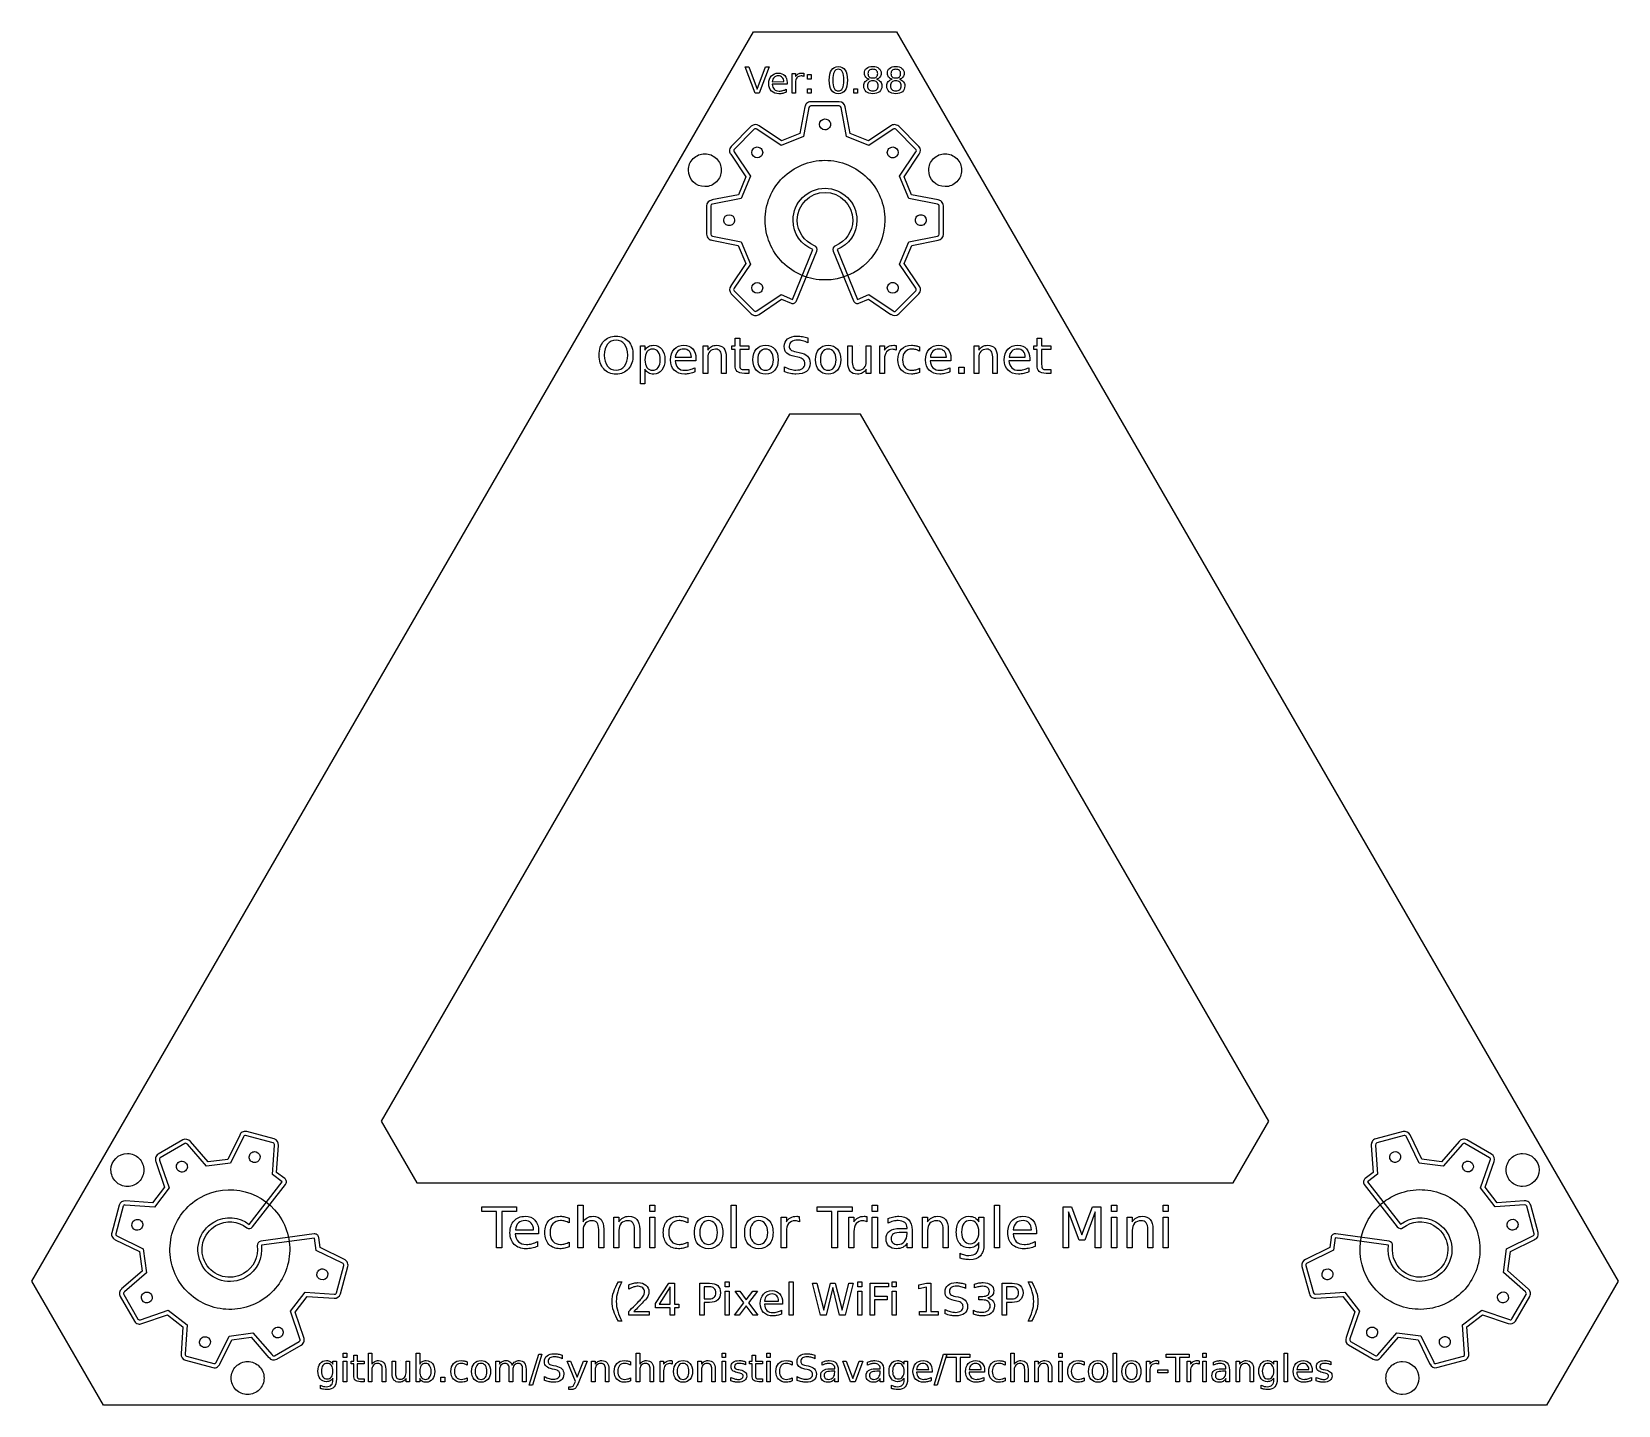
# Model space of a CAD drawing. Extents: x -55 to 123, y 94 to 249.
import ezdxf

# ---------------------------------------------------------------- set-up
doc = ezdxf.new("R2010")
doc.units = 0
doc.layers.get('0').update_dxf_attribs({"linetype": 'CONTINUOUS'})

msp = doc.modelspace()

# ---------------------------------------------------------------- linework, layer by layer
at = {"color": 7}
for p, q in [((-55.264052, 108.125971), (25.812221, 248.554188)), ((25.812221, 248.554188), (41.912222, 248.554189)), ((41.912222, 248.554189), (122.98848, 108.125969)), ((26.024232, 241.636372), (24.895896, 244.591823)), ((24.895896, 244.591823), (25.313578, 244.591823)), ((25.313578, 244.591823), (26.2499, 242.103543)), ((26.2499, 242.103543), (27.188201, 244.591823)), ((27.603904, 244.591823), (26.477547, 241.636372)), ((27.188201, 244.591823), (27.603904, 244.591823)), ((35.361714, 244.64527), (35.361714, 244.64527)), ((35.361714, 244.328544), (35.361714, 244.328544)), ((29.597299, 242.657814), (27.92261, 242.657814)), ((27.934487, 242.940888), (29.233064, 242.942868)), ((29.597299, 242.835975), (29.597299, 242.835973)), ((29.597299, 242.835973), (29.597299, 242.657814)), ((30.181263, 241.636369), (30.181263, 243.853452)), ((30.181263, 243.853452), (30.547478, 243.853452)), ((30.547478, 243.853452), (30.547478, 243.509013)), ((30.547478, 242.804297), (30.547478, 241.636369)), ((31.47786, 243.887143), (31.47984, 243.512975)), ((31.887625, 243.732703), (32.305307, 243.732703)), ((31.887625, 243.229901), (31.887625, 243.732703)), ((32.305307, 243.229901), (31.887625, 243.229901)), ((32.305307, 243.732703), (32.305307, 243.229901)), ((38.687338, 243.841578), (38.687338, 243.841578)), ((38.833824, 243.210105), (38.833824, 243.210105)), ((39.233691, 243.039865), (39.233691, 243.039865)), ((41.268656, 243.841578), (41.268656, 243.841578)), ((41.415142, 243.210105), (41.415142, 243.210105)), ((41.815009, 243.039865), (41.815009, 243.039865)), ((26.477547, 241.636372), (26.024232, 241.636372)), ((29.512179, 242.093648), (29.512179, 241.749208)), ((30.547478, 241.636369), (30.181263, 241.636369)), ((31.887625, 242.139175), (32.305307, 242.139175)), ((31.887625, 241.636372), (31.887625, 242.139175)), ((32.305307, 241.636372), (31.887625, 241.636372)), ((32.305307, 242.139175), (32.305307, 241.636372)), ((37.087872, 242.139175), (37.505554, 242.139175)), ((37.087872, 241.636372), (37.087872, 242.139175)), ((37.505554, 241.636372), (37.087872, 241.636372)), ((37.505554, 242.139175), (37.505554, 241.636372)), ((34.473421, 238.141706), (34.473421, 238.141706)), ((26.682849, 235.421985), (26.682849, 235.421985)), ((41.905345, 234.556067), (41.905345, 234.556067)), ((22.212215, 232.990918), (22.212215, 232.990918)), ((49.212213, 232.990918), (49.212213, 232.990918)), ((23.097228, 227.990072), (23.097228, 227.990072)), ((44.625071, 226.765495), (44.625071, 226.765495)), ((25.816943, 220.1995), (25.816943, 220.1995)), ((33.861154, 220.650845), (33.861154, 220.650845)), ((41.039457, 219.333577), (41.039457, 219.333577)), ((10.387336, 214.343271), (10.387336, 214.343271)), ((23.768087, 213.24084), (23.768087, 214.117272)), ((23.768087, 214.117272), (24.277961, 214.117272)), ((24.277961, 214.117272), (24.277961, 213.24084)), ((31.931585, 214.133813), (31.931585, 214.133809)), ((31.931585, 214.133809), (31.931585, 213.590862)), ((57.689873, 213.24084), (57.689873, 214.117272)), ((57.689873, 214.117272), (58.199747, 214.117272)), ((58.199747, 214.117272), (58.199747, 213.24084)), ((10.387336, 213.891274), (10.387336, 213.891274)), ((13.118608, 208.979946), (13.118608, 213.24084)), ((13.118608, 213.24084), (13.628482, 213.24084)), ((13.628482, 213.24084), (13.628482, 212.772307)), ((20.174163, 210.154034), (20.174163, 213.24084)), ((20.174163, 213.24084), (20.684038, 213.24084)), ((20.684038, 213.24084), (20.684038, 212.761283)), ((23.396017, 212.846721), (23.396017, 213.24084)), ((23.396017, 213.24084), (23.768087, 213.24084)), ((23.768087, 212.846721), (23.396017, 212.846721)), ((23.768087, 211.171027), (23.768087, 212.846721)), ((24.277961, 213.24084), (25.322514, 213.24084)), ((25.322514, 212.846721), (24.277961, 212.846721)), ((24.277961, 212.846721), (24.277961, 211.171027)), ((25.322514, 213.24084), (25.322514, 212.846721)), ((27.188378, 213.315254), (27.188378, 213.315254)), ((27.188378, 212.885306), (27.188378, 212.885306)), ((30.627961, 212.576622), (30.964203, 212.507722)), ((34.221885, 213.315254), (34.221885, 213.315254)), ((34.221885, 212.885306), (34.221885, 212.885306)), ((36.423989, 211.37222), (36.423989, 213.24084)), ((36.423989, 213.24084), (36.931107, 213.24084)), ((36.931107, 213.24084), (36.931107, 211.391513)), ((37.700053, 213.315254), (37.700053, 213.315254)), ((38.502071, 211.490731), (38.502071, 213.24084)), ((38.502071, 213.24084), (39.009189, 213.24084)), ((39.009189, 213.24084), (39.009189, 210.154034)), ((40.039961, 210.154032), (40.039961, 213.240838)), ((40.039961, 213.240838), (40.549836, 213.240838)), ((40.549836, 213.240838), (40.549836, 212.761281)), ((41.845191, 213.287662), (41.847948, 212.766795)), ((44.485514, 213.122329), (44.485514, 212.648284)), ((44.485514, 213.122326), (44.485514, 213.122329)), ((50.623295, 210.154034), (50.623295, 213.24084)), ((50.623295, 213.24084), (51.13317, 213.24084)), ((51.13317, 213.24084), (51.13317, 212.761283)), ((57.317803, 212.846721), (57.317803, 213.24084)), ((57.317803, 213.24084), (57.689873, 213.24084)), ((57.689873, 212.846721), (57.317803, 212.846721)), ((57.689873, 211.171027), (57.689873, 212.846721)), ((58.199747, 213.24084), (59.2443, 213.24084)), ((59.2443, 212.846721), (58.199747, 212.846721)), ((58.199747, 212.846721), (58.199747, 211.171027)), ((59.2443, 213.24084), (59.2443, 212.846721)), ((13.628482, 210.617055), (13.628482, 208.979946)), ((13.628482, 210.617055), (13.628482, 210.617055)), ((15.353786, 211.694681), (15.353786, 211.694681)), ((19.361121, 211.57617), (17.02948, 211.57617)), ((17.046017, 211.970289), (18.854003, 211.973045)), ((19.24261, 210.79069), (19.24261, 210.311133)), ((19.361121, 211.824223), (19.361121, 211.824217)), ((19.361121, 211.824217), (19.361121, 211.57617)), ((20.684038, 211.898631), (20.684038, 210.154034)), ((22.252245, 210.154034), (22.252245, 212.000606)), ((22.759363, 212.017142), (22.759363, 210.154034)), ((22.759363, 212.017142), (22.759363, 212.017142)), ((24.801615, 210.57847), (25.322514, 210.57847)), ((25.322514, 210.57847), (25.322514, 210.154034)), ((29.299533, 210.335937), (29.299533, 210.909201)), ((30.801594, 211.978561), (30.462597, 212.044711)), ((36.423989, 211.37222), (36.423989, 211.37222)), ((38.502071, 210.154034), (38.502071, 210.62808)), ((40.549836, 211.780117), (40.549836, 210.154032)), ((44.485514, 210.741077), (44.485514, 210.272544)), ((48.01329, 211.57617), (45.68165, 211.57617)), ((45.698186, 211.970289), (47.506172, 211.973045)), ((47.894779, 210.79069), (47.894779, 210.311133)), ((48.01329, 211.824223), (48.01329, 211.824217)), ((48.01329, 211.824217), (48.01329, 211.57617)), ((48.917283, 210.854078), (49.498815, 210.854078)), ((48.917283, 210.154034), (48.917283, 210.854078)), ((49.498815, 210.854078), (49.498815, 210.154034)), ((51.13317, 211.898631), (51.13317, 210.154034)), ((52.701377, 210.154034), (52.701377, 212.000606)), ((53.208495, 212.017142), (53.208495, 210.154034)), ((53.208495, 212.017142), (53.208495, 212.017142)), ((56.865806, 211.57617), (54.534166, 211.57617)), ((54.550702, 211.970289), (56.358688, 211.973045)), ((56.747295, 210.79069), (56.747295, 210.311133)), ((56.865806, 211.824223), (56.865806, 211.824217)), ((56.865806, 211.824217), (56.865806, 211.57617)), ((58.723402, 210.57847), (59.2443, 210.57847)), ((59.2443, 210.57847), (59.2443, 210.154034)), ((13.628482, 208.979946), (13.118608, 208.979946)), ((20.684038, 210.154034), (20.174163, 210.154034)), ((22.759363, 210.154034), (22.252245, 210.154034)), ((25.322514, 210.154034), (24.801615, 210.154034)), ((39.009189, 210.154034), (38.502071, 210.154034)), ((40.549836, 210.154032), (40.039961, 210.154032)), ((49.498815, 210.154034), (48.917283, 210.154034)), ((51.13317, 210.154034), (50.623295, 210.154034)), ((53.208495, 210.154034), (52.701377, 210.154034)), ((59.2443, 210.154034), (58.723402, 210.154034)), ((29.862216, 205.569003), (-16.012782, 126.111161)), ((37.862216, 205.569003), (29.862216, 205.569003)), ((83.737214, 126.11116), (37.862216, 205.569003)), ((-16.012782, 126.111161), (-12.012783, 119.182961)), ((79.737214, 119.182961), (83.737214, 126.11116)), ((-37.858969, 121.307335), (-37.858969, 121.307335)), ((-29.629932, 121.91806), (-29.629932, 121.91806)), ((98.521145, 122.246738), (98.521145, 122.246738)), ((-42.660868, 120.62745), (-42.660868, 120.62745)), ((106.627834, 120.706794), (106.627834, 120.706794)), ((114.08534, 120.62745), (114.08534, 120.62745)), ((-12.012783, 119.182961), (79.737214, 119.182961)), ((-4.701323, 116.495711), (-0.785283, 116.495711)), ((-4.701323, 115.968611), (-4.701323, 116.495711)), ((-3.058013, 115.968611), (-4.701323, 115.968611)), ((-3.058013, 111.866536), (-3.058013, 115.968611)), ((-0.785283, 115.968611), (-2.428594, 115.968611)), ((-2.428594, 115.968611), (-2.428594, 111.866536)), ((-0.785283, 116.495711), (-0.785283, 115.968611)), ((6.101118, 111.866536), (6.101118, 116.691048)), ((6.101118, 116.691048), (6.674726, 116.691048)), ((6.674726, 116.691048), (6.674726, 114.79969)), ((14.184345, 116.691048), (14.754853, 116.691048)), ((14.184345, 115.968611), (14.184345, 116.691048)), ((14.754853, 115.968611), (14.184345, 115.968611)), ((14.754853, 116.691048), (14.754853, 115.968611)), ((23.324873, 116.691048), (23.895381, 116.691048)), ((23.324873, 111.866536), (23.324873, 116.691048)), ((23.895381, 116.691048), (23.895381, 111.866536)), ((32.9894, 116.495711), (36.90544, 116.495711)), ((32.9894, 115.968611), (32.9894, 116.495711)), ((34.632711, 115.968611), (32.9894, 115.968611)), ((34.632711, 111.866536), (34.632711, 115.968611)), ((36.90544, 115.968611), (35.26213, 115.968611)), ((35.26213, 115.968611), (35.26213, 111.866536)), ((36.90544, 116.495711), (36.90544, 115.968611)), ((39.175066, 116.691048), (39.745574, 116.691048)), ((39.175066, 115.968611), (39.175066, 116.691048)), ((39.745574, 115.968611), (39.175066, 115.968611)), ((39.745574, 116.691048), (39.745574, 115.968611)), ((52.892061, 116.691048), (53.462569, 116.691048)), ((52.892061, 111.866536), (52.892061, 116.691048)), ((53.462569, 116.691048), (53.462569, 111.866536)), ((60.606315, 116.495711), (61.539592, 116.495711)), ((60.606315, 111.866536), (60.606315, 116.495711)), ((62.407756, 112.756404), (61.21403, 115.931404)), ((61.21403, 115.931404), (61.21403, 111.866536)), ((61.539592, 116.495711), (62.720915, 113.345515)), ((62.720915, 113.345515), (63.908439, 116.495711)), ((64.2309, 115.931404), (63.037175, 112.756404)), ((63.908439, 116.495711), (64.841716, 116.495711)), ((64.2309, 111.866536), (64.2309, 115.931404)), ((64.841716, 116.495711), (64.841716, 111.866536)), ((66.063345, 116.691048), (66.633853, 116.691048)), ((66.063345, 115.968611), (66.063345, 116.691048)), ((66.633853, 115.968611), (66.063345, 115.968611)), ((66.633853, 116.691048), (66.633853, 115.968611)), ((71.855246, 116.691048), (72.425754, 116.691048)), ((71.855246, 115.968611), (71.855246, 116.691048)), ((72.425754, 115.968611), (71.855246, 115.968611)), ((72.425754, 116.691048), (72.425754, 115.968611)), ((-43.245939, 115.056697), (-43.245939, 115.056697)), ((-27.181569, 115.042834), (-27.181569, 115.042834)), ((5.124434, 115.205867), (5.124434, 114.672566)), ((5.124434, 115.205862), (5.124434, 115.205867)), ((10.13188, 111.866536), (10.13188, 115.339192)), ((10.13188, 115.339192), (10.705488, 115.339192)), ((10.705488, 115.339192), (10.705488, 114.79969)), ((14.184345, 115.339192), (14.754853, 115.339192)), ((14.184345, 111.866536), (14.184345, 115.339192)), ((14.754853, 115.339192), (14.754853, 111.866536)), ((18.444551, 115.205867), (18.444551, 114.672566)), ((18.444551, 115.205862), (18.444551, 115.205867)), ((20.788594, 115.422908), (20.788594, 115.422908)), ((20.788594, 114.939217), (20.788594, 114.939217)), ((26.431661, 115.422908), (26.431661, 115.422908)), ((26.431661, 114.939217), (26.431661, 114.939217)), ((28.946235, 111.866535), (28.946235, 115.339191)), ((28.946235, 115.339191), (29.519844, 115.339191)), ((29.519844, 115.339191), (29.519844, 114.799689)), ((30.977119, 115.391907), (30.98022, 114.805891)), ((36.536468, 111.866535), (36.536468, 115.339191)), ((36.536468, 115.339191), (37.110077, 115.339191)), ((37.110077, 115.339191), (37.110077, 114.799689)), ((38.567352, 115.391907), (38.570453, 114.805891)), ((39.175066, 115.339192), (39.745574, 115.339192)), ((39.175066, 111.866536), (39.175066, 115.339192)), ((39.745574, 115.339192), (39.745574, 111.866536)), ((40.973408, 114.653966), (40.973408, 115.181065)), ((43.081807, 114.05865), (43.081807, 114.11446)), ((44.808834, 111.866536), (44.808834, 115.339192)), ((44.808834, 115.339192), (45.382442, 115.339192)), ((45.382442, 115.339192), (45.382442, 114.79969)), ((51.146432, 114.812097), (51.146432, 115.339196)), ((51.146432, 115.339196), (51.716939, 115.339196)), ((51.716939, 115.339196), (51.716939, 112.297517)), ((66.063345, 115.339192), (66.633853, 115.339192)), ((66.063345, 111.866536), (66.063345, 115.339192)), ((66.633853, 115.339192), (66.633853, 111.866536)), ((67.80278, 111.866536), (67.80278, 115.339192)), ((67.80278, 115.339192), (68.376388, 115.339192)), ((68.376388, 115.339192), (68.376388, 114.79969)), ((71.855246, 115.339192), (72.425754, 115.339192)), ((71.855246, 111.866536), (71.855246, 115.339192)), ((72.425754, 115.339192), (72.425754, 111.866536)), ((94.889915, 115.054574), (94.889915, 115.054574)), ((1.688984, 113.466438), (-0.934111, 113.466438)), ((-0.915508, 113.909822), (1.118477, 113.912923)), ((1.555659, 112.582775), (1.555659, 112.043273)), ((1.688984, 113.745498), (1.688984, 113.745491)), ((1.688984, 113.745491), (1.688984, 113.466438)), ((5.124434, 112.526955), (5.124434, 111.999855)), ((6.674726, 113.829207), (6.674726, 111.866536)), ((8.43896, 111.866536), (8.43896, 113.943928)), ((9.009468, 113.962532), (9.009468, 111.866536)), ((9.009468, 113.962532), (9.009468, 113.962532)), ((10.705488, 113.829207), (10.705488, 111.866536)), ((12.469721, 111.866536), (12.469721, 113.943928)), ((13.040229, 113.962532), (13.040229, 111.866536)), ((13.040229, 113.962532), (13.040229, 113.962532)), ((18.444551, 112.526955), (18.444551, 111.999855)), ((29.519844, 113.695881), (29.519844, 111.866535)), ((37.110077, 113.695881), (37.110077, 111.866535)), ((42.281856, 114.05865), (43.081807, 114.05865)), ((43.081807, 113.612166), (42.5144, 113.612166)), ((43.081807, 113.485042), (43.081807, 113.612166)), ((43.081807, 111.866536), (43.081807, 112.393636)), ((43.652315, 113.847811), (43.652315, 113.84781)), ((43.652315, 113.84781), (43.652315, 111.866536)), ((45.382442, 113.829207), (45.382442, 111.866536)), ((47.146676, 111.866536), (47.146676, 113.943928)), ((47.717183, 113.962532), (47.717183, 111.866536)), ((47.717183, 113.962532), (47.717183, 113.962532)), ((51.146432, 113.643172), (51.146432, 113.643172)), ((51.146432, 112.195202), (51.146432, 112.477355)), ((57.623554, 113.466438), (55.000458, 113.466438)), ((55.019062, 113.909822), (57.053046, 113.912923)), ((57.490229, 112.582775), (57.490229, 112.043273)), ((57.623554, 113.745498), (57.623554, 113.745491)), ((57.623554, 113.745491), (57.623554, 113.466438)), ((63.037175, 112.756404), (62.407756, 112.756404)), ((68.376388, 113.829207), (68.376388, 111.866536)), ((70.140622, 111.866536), (70.140622, 113.943928)), ((70.71113, 113.962532), (70.71113, 111.866536)), ((70.71113, 113.962532), (70.71113, 113.962532)), ((111.27125, 113.885599), (111.27125, 113.885599)), ((-2.428594, 111.866536), (-3.058013, 111.866536)), ((6.674726, 111.866536), (6.101118, 111.866536)), ((9.009468, 111.866536), (8.43896, 111.866536)), ((10.705488, 111.866536), (10.13188, 111.866536)), ((13.040229, 111.866536), (12.469721, 111.866536)), ((14.754853, 111.866536), (14.184345, 111.866536)), ((23.895381, 111.866536), (23.324873, 111.866536)), ((29.519844, 111.866535), (28.946235, 111.866535)), ((35.26213, 111.866536), (34.632711, 111.866536)), ((37.110077, 111.866535), (36.536468, 111.866535)), ((39.745574, 111.866536), (39.175066, 111.866536)), ((43.652315, 111.866536), (43.081807, 111.866536)), ((45.382442, 111.866536), (44.808834, 111.866536)), ((47.717183, 111.866536), (47.146676, 111.866536)), ((49.031832, 110.728622), (49.031832, 111.283627)), ((53.462569, 111.866536), (52.892061, 111.866536)), ((61.21403, 111.866536), (60.606315, 111.866536)), ((64.841716, 111.866536), (64.2309, 111.866536)), ((66.633853, 111.866536), (66.063345, 111.866536)), ((68.376388, 111.866536), (67.80278, 111.866536)), ((70.71113, 111.866536), (70.140622, 111.866536)), ((72.425754, 111.866536), (71.855246, 111.866536)), ((90.159976, 109.496616), (90.159976, 109.496616)), ((-47.214053, 94.182961), (-55.264052, 108.125971)), ((-22.768587, 108.302015), (-22.768587, 108.302015)), ((10.661733, 108.04796), (11.047584, 108.04796)), ((11.831341, 107.235264), (11.831341, 107.727224)), ((14.831333, 105.619512), (16.328916, 107.900855)), ((16.456729, 107.476419), (15.22683, 105.5544)), ((16.328916, 107.900855), (16.941454, 107.900855)), ((16.456729, 105.5544), (16.456729, 107.476419)), ((16.941454, 107.900855), (16.941454, 105.5544)), ((19.791926, 107.900855), (20.891601, 107.900855)), ((19.791926, 104.300385), (19.791926, 107.900855)), ((20.279063, 107.500535), (20.279063, 106.147646)), ((20.891601, 107.500535), (20.279063, 107.500535)), ((22.647222, 108.052783), (23.09095, 108.052783)), ((22.647222, 107.490888), (22.647222, 108.052783)), ((23.09095, 107.490888), (22.647222, 107.490888)), ((22.647222, 107.00134), (23.09095, 107.00134)), ((22.647222, 104.300385), (22.647222, 107.00134)), ((23.09095, 108.052783), (23.09095, 107.490888)), ((23.09095, 107.00134), (23.09095, 104.300385)), ((24.742873, 105.713563), (23.78307, 107.00134)), ((23.78307, 107.00134), (24.30638, 107.00134)), ((24.30638, 107.00134), (25.022615, 106.039125)), ((25.022615, 106.039125), (25.738851, 107.00134)), ((26.262161, 107.00134), (25.285476, 105.687036)), ((25.738851, 107.00134), (26.262161, 107.00134)), ((29.824044, 108.052783), (30.267773, 108.052783)), ((29.824044, 104.300385), (29.824044, 108.052783)), ((30.267773, 108.052783), (30.267773, 104.300385)), ((32.46471, 107.900855), (32.95667, 107.900855)), ((33.366637, 104.300385), (32.46471, 107.900855)), ((32.95667, 107.900855), (33.713902, 104.857457)), ((33.713902, 104.857457), (34.468723, 107.900855)), ((34.746053, 107.425776), (33.979175, 104.300385)), ((34.468723, 107.900855), (35.016148, 107.900855)), ((35.505696, 104.300385), (34.746053, 107.425776)), ((35.016148, 107.900855), (35.77338, 104.857457)), ((35.77338, 104.857457), (36.528201, 107.900855)), ((37.022572, 107.900855), (36.118234, 104.300385)), ((36.528201, 107.900855), (37.022572, 107.900855)), ((37.541059, 108.052783), (37.984787, 108.052783)), ((37.541059, 107.490888), (37.541059, 108.052783)), ((37.984787, 107.490888), (37.541059, 107.490888)), ((37.541059, 107.00134), (37.984787, 107.00134)), ((37.541059, 104.300385), (37.541059, 107.00134)), ((37.984787, 108.052783), (37.984787, 107.490888)), ((37.984787, 107.00134), (37.984787, 104.300385)), ((38.930121, 107.900855), (40.999246, 107.900855)), ((38.930121, 104.300385), (38.930121, 107.900855)), ((40.999246, 107.490888), (39.417258, 107.490888)), ((39.417258, 107.490888), (39.417258, 106.429799)), ((40.999246, 107.900855), (40.999246, 107.490888)), ((41.399566, 108.052783), (41.843294, 108.052783)), ((41.399566, 107.490888), (41.399566, 108.052783)), ((41.843294, 107.490888), (41.399566, 107.490888)), ((41.399566, 107.00134), (41.843294, 107.00134)), ((41.399566, 104.300385), (41.399566, 107.00134)), ((41.843294, 108.052783), (41.843294, 107.490888)), ((41.843294, 107.00134), (41.843294, 104.300385)), ((44.418846, 107.727222), (45.279775, 107.900855)), ((44.418846, 107.283494), (44.418846, 107.727222)), ((45.284599, 107.457126), (44.418846, 107.283494)), ((45.279775, 107.900855), (45.766912, 107.900855)), ((45.284599, 104.710352), (45.284599, 107.457126)), ((45.766912, 107.900855), (45.766912, 104.710352)), ((49.664005, 107.782697), (49.664005, 107.782688)), ((49.664005, 107.782688), (49.664005, 107.307609)), ((50.640689, 107.377543), (50.640689, 107.811625)), ((53.785373, 107.900855), (54.885047, 107.900855)), ((53.785373, 104.300385), (53.785373, 107.900855)), ((54.272509, 107.500535), (54.272509, 106.147646)), ((54.885047, 107.500535), (54.272509, 107.500535)), ((56.676842, 108.04796), (57.062693, 108.04796)), ((56.676842, 108.04796), (56.676842, 108.04796)), ((122.98848, 108.125969), (114.93848, 94.182959)), ((-42.635232, 106.827642), (-42.635232, 106.827642)), ((14.831333, 105.149257), (14.831333, 105.619512)), ((15.22683, 105.5544), (16.456729, 105.5544)), ((16.941454, 105.5544), (17.455118, 105.5544)), ((17.455118, 105.5544), (17.455118, 105.149257)), ((20.279063, 106.147646), (20.891601, 106.147646)), ((20.891601, 105.747325), (20.279063, 105.747325)), ((20.279063, 105.747325), (20.279063, 104.300385)), ((23.693842, 104.300385), (24.742873, 105.713563)), ((25.003323, 105.361475), (24.217152, 104.300385)), ((25.789493, 104.300385), (25.003323, 105.361475)), ((25.285476, 105.687036), (26.312803, 104.300385)), ((29.095751, 105.544754), (27.055566, 105.544754)), ((27.070035, 105.889608), (28.652023, 105.892019)), ((29.095751, 105.761798), (29.095751, 105.761795)), ((29.095751, 105.761795), (29.095751, 105.544754)), ((39.417258, 106.429799), (40.844905, 106.429799)), ((40.844905, 106.019832), (39.417258, 106.019832)), ((39.417258, 106.019832), (39.417258, 104.300385)), ((40.844905, 106.429799), (40.844905, 106.019832)), ((48.675262, 105.896849), (48.37864, 105.954729)), ((48.523334, 106.420151), (48.817545, 106.359861)), ((51.154353, 106.024655), (51.154353, 106.424975)), ((51.154353, 106.424975), (51.593258, 106.424975)), ((51.573965, 106.024655), (51.154353, 106.024655)), ((52.159976, 106.24169), (52.159976, 106.241697)), ((54.272509, 106.147646), (54.885047, 106.147646)), ((54.885047, 105.747325), (54.272509, 105.747325)), ((54.272509, 105.747325), (54.272509, 104.300385)), ((109.731312, 105.778905), (109.731312, 105.778905)), ((11.047584, 103.649262), (10.661733, 103.649262)), ((11.807228, 104.300385), (11.807228, 104.710352)), ((14.093393, 104.300385), (11.807228, 104.300385)), ((12.393231, 104.710355), (12.393238, 104.710352)), ((12.393238, 104.710352), (14.093393, 104.710352)), ((14.093393, 104.710352), (14.093393, 104.300385)), ((16.456729, 105.149257), (14.831333, 105.149257)), ((16.456729, 104.300385), (16.456729, 105.149257)), ((16.941454, 104.300385), (16.456729, 104.300385)), ((17.455118, 105.149257), (16.941454, 105.149257)), ((16.941454, 105.149257), (16.941454, 104.300385)), ((20.279063, 104.300385), (19.791926, 104.300385)), ((23.09095, 104.300385), (22.647222, 104.300385)), ((24.217152, 104.300385), (23.693842, 104.300385)), ((26.312803, 104.300385), (25.789493, 104.300385)), ((28.992054, 104.857456), (28.992054, 104.437844)), ((30.267773, 104.300385), (29.824044, 104.300385)), ((33.979175, 104.300385), (33.366637, 104.300385)), ((36.118234, 104.300385), (35.505696, 104.300385)), ((37.984787, 104.300385), (37.541059, 104.300385)), ((39.417258, 104.300385), (38.930121, 104.300385)), ((41.843294, 104.300385), (41.399566, 104.300385)), ((44.488782, 104.710352), (45.284599, 104.710352)), ((44.488782, 104.300385), (44.488782, 104.710352)), ((46.562729, 104.300385), (44.488782, 104.300385)), ((45.766912, 104.710352), (46.562729, 104.710352)), ((46.562729, 104.710352), (46.562729, 104.300385)), ((47.360958, 104.45955), (47.360958, 104.961156)), ((50.532168, 104.408906), (50.532168, 104.879161)), ((54.272509, 104.300385), (53.785373, 104.300385)), ((57.062693, 103.649262), (56.676842, 103.649262)), ((-28.155562, 102.051388), (-28.155562, 102.051388)), ((94.803399, 102.675424), (94.803399, 102.675424)), ((-36.384598, 101.44067), (-36.384598, 101.44067)), ((-20.25541, 100.050669), (-19.875072, 100.050669)), ((-20.25541, 99.569045), (-20.25541, 100.050669)), ((-19.875072, 100.050669), (-19.875072, 99.569045)), ((-17.433877, 96.834328), (-17.433877, 100.050669)), ((-17.433877, 100.050669), (-17.051472, 100.050669)), ((-17.051472, 100.050669), (-17.051472, 98.789765)), ((-12.059528, 96.834328), (-12.059528, 100.050669)), ((-12.059528, 100.050669), (-11.677123, 100.050669)), ((-11.677123, 100.050669), (-11.677123, 98.798033)), ((0.636337, 96.441588), (1.711207, 99.920445)), ((2.062606, 99.920445), (0.987736, 96.441588)), ((1.711207, 99.920445), (2.062606, 99.920445)), ((12.662476, 96.834328), (12.662476, 100.050669)), ((12.662476, 100.050669), (13.044881, 100.050669)), ((13.044881, 100.050669), (13.044881, 98.789765)), ((22.292893, 100.050669), (22.673231, 100.050669)), ((22.292893, 99.569045), (22.292893, 100.050669)), ((22.673231, 100.050669), (22.673231, 99.569045)), ((27.336514, 100.050669), (27.716852, 100.050669)), ((27.336514, 99.569045), (27.336514, 100.050669)), ((27.716852, 100.050669), (27.716852, 99.569045)), ((46.119861, 96.441588), (47.194731, 99.920445)), ((47.546131, 99.920445), (46.471261, 96.441588)), ((47.194731, 99.920445), (47.546131, 99.920445)), ((47.537863, 99.920445), (50.148557, 99.920445)), ((47.537863, 99.569045), (47.537863, 99.920445)), ((50.148557, 99.920445), (50.148557, 99.569045)), ((54.739495, 96.834328), (54.739495, 100.050669)), ((54.739495, 100.050669), (55.1219, 100.050669)), ((55.1219, 100.050669), (55.1219, 98.789765)), ((60.128308, 100.050669), (60.508646, 100.050669)), ((60.128308, 99.569045), (60.128308, 100.050669)), ((60.508646, 100.050669), (60.508646, 99.569045)), ((66.221997, 100.050669), (66.602335, 100.050669)), ((66.221997, 96.834328), (66.221997, 100.050669)), ((66.602335, 100.050669), (66.602335, 96.834328)), ((72.185454, 99.920445), (74.796147, 99.920445)), ((72.185454, 99.569045), (72.185454, 99.920445)), ((74.796147, 99.920445), (74.796147, 99.569045)), ((76.309231, 100.050669), (76.68957, 100.050669)), ((76.309231, 99.569045), (76.309231, 100.050669)), ((76.68957, 100.050669), (76.68957, 99.569045)), ((85.453892, 100.050669), (85.834231, 100.050669)), ((85.453892, 96.834328), (85.453892, 100.050669)), ((85.834231, 100.050669), (85.834231, 96.834328)), ((102.910095, 101.13549), (102.910095, 101.13549)), ((-21.419163, 98.798035), (-21.419163, 99.149434)), ((-21.419163, 99.149434), (-21.038825, 99.149434)), ((-21.038825, 99.149434), (-21.038825, 97.121649)), ((-19.875072, 99.569045), (-20.25541, 99.569045)), ((-20.25541, 99.149432), (-19.875072, 99.149432)), ((-20.25541, 96.834328), (-20.25541, 99.149432)), ((-19.875072, 99.149432), (-19.875072, 96.834328)), ((-19.366577, 98.853843), (-19.366577, 99.149432)), ((-19.366577, 99.149432), (-19.087524, 99.149432)), ((-19.087524, 98.853843), (-19.366577, 98.853843)), ((-19.087524, 99.149432), (-19.087524, 99.806757)), ((-19.087524, 99.806757), (-18.705117, 99.806757)), ((-19.087524, 97.597073), (-19.087524, 98.853843)), ((-18.705117, 99.806757), (-18.705117, 99.149432)), ((-18.705117, 99.149432), (-17.921703, 99.149432)), ((-17.921703, 98.853843), (-18.705117, 98.853843)), ((-18.705117, 98.853843), (-18.705117, 97.597073)), ((-17.921703, 99.149432), (-17.921703, 98.853843)), ((-17.051472, 98.142776), (-17.051472, 96.834328)), ((-15.875316, 96.834328), (-15.875316, 98.219257)), ((-15.494978, 98.231659), (-15.494978, 96.834328)), ((-15.494978, 98.231659), (-15.494978, 98.231659)), ((-14.771508, 97.747968), (-14.771508, 99.149432)), ((-14.771508, 99.149432), (-14.391169, 99.149432)), ((-14.391169, 99.149432), (-14.391169, 97.762437)), ((-13.81446, 99.205243), (-13.81446, 99.205243)), ((-13.212947, 97.836851), (-13.212947, 99.149432)), ((-13.212947, 99.149432), (-12.832608, 99.149432)), ((-12.832608, 99.149432), (-12.832608, 96.834328)), ((-6.344116, 99.060549), (-6.344116, 98.705015)), ((-6.344116, 99.06054), (-6.344116, 99.060549)), ((-4.781421, 99.205243), (-4.781421, 99.205243)), ((-4.781421, 98.882782), (-4.781421, 98.882782)), ((-3.105038, 96.834328), (-3.105038, 99.149432)), ((-3.105038, 99.149432), (-2.722632, 99.149432)), ((-2.722632, 99.149432), (-2.722632, 98.789765)), ((-2.722632, 98.142776), (-2.722632, 96.834328)), ((-1.606421, 96.834328), (-1.606421, 98.219257)), ((-1.288094, 98.705015), (-1.288094, 98.705015)), ((-1.224016, 98.142776), (-1.224016, 96.834328)), ((-0.107805, 96.834328), (-0.107805, 98.219257)), ((0.274601, 98.231659), (0.274601, 96.834328)), ((3.484741, 98.202715), (3.230493, 98.252325)), ((3.354516, 98.651272), (3.606697, 98.599592)), ((4.332234, 99.819163), (4.332234, 99.819159)), ((4.332234, 99.819159), (4.332234, 99.411949)), ((5.816381, 96.871535), (4.880004, 99.149432)), ((4.880004, 99.149432), (5.28308, 99.149432)), ((5.28308, 99.149432), (6.00655, 97.33869)), ((6.00655, 97.33869), (6.73002, 99.149432)), ((7.133096, 99.149432), (6.116104, 96.619354)), ((6.73002, 99.149432), (7.133096, 99.149432)), ((7.64366, 96.834328), (7.64366, 99.149432)), ((7.64366, 99.149432), (8.026065, 99.149432)), ((8.026065, 99.149432), (8.026065, 98.789765)), ((8.026065, 98.142776), (8.026065, 96.834328)), ((9.202221, 96.834328), (9.202221, 98.219257)), ((9.582559, 98.231659), (9.582559, 96.834328)), ((9.582559, 98.231659), (9.582559, 98.231659)), ((12.011351, 99.060549), (12.011351, 98.705015)), ((12.011351, 99.06054), (12.011351, 99.060549)), ((13.044881, 98.142776), (13.044881, 96.834328)), ((14.221037, 96.834328), (14.221037, 98.219257)), ((14.601375, 98.231659), (14.601375, 96.834328)), ((14.601375, 98.231659), (14.601375, 98.231659)), ((15.349648, 96.834328), (15.349648, 99.149432)), ((15.349648, 99.149432), (15.732053, 99.149432)), ((15.732053, 99.149432), (15.732053, 98.789765)), ((15.732053, 98.053885), (15.732053, 96.834328)), ((16.703574, 99.184573), (16.705637, 98.793899)), ((17.914868, 99.205243), (17.914868, 99.205243)), ((17.914868, 98.882782), (17.914868, 98.882782)), ((19.591252, 96.834328), (19.591252, 99.149432)), ((19.591252, 99.149432), (19.973657, 99.149432)), ((19.973657, 99.149432), (19.973657, 98.789765)), ((19.973657, 98.142776), (19.973657, 96.834328)), ((21.149813, 96.834328), (21.149813, 98.219257)), ((21.530151, 98.231659), (21.530151, 96.834328)), ((21.530151, 98.231659), (21.530151, 98.231659)), ((22.673231, 99.569045), (22.292893, 99.569045)), ((22.292893, 99.149432), (22.673231, 99.149432)), ((22.292893, 96.834328), (22.292893, 99.149432)), ((22.673231, 99.149432), (22.673231, 96.834328)), ((24.190454, 98.188246), (24.320679, 98.159306)), ((24.942863, 99.08122), (24.942863, 98.721552)), ((24.942863, 99.081217), (24.942863, 99.08122)), ((25.389344, 98.853843), (25.389344, 99.149432)), ((25.389344, 99.149432), (25.668397, 99.149432)), ((25.668397, 98.853843), (25.389344, 98.853843)), ((25.668397, 99.149432), (25.668397, 99.806757)), ((25.668397, 99.806757), (26.050804, 99.806757)), ((25.668397, 97.597073), (25.668397, 98.853843)), ((26.050804, 99.806757), (26.050804, 99.149432)), ((26.050804, 99.149432), (26.834218, 99.149432)), ((26.834218, 98.853843), (26.050804, 98.853843)), ((26.050804, 98.853843), (26.050804, 97.597073)), ((26.834218, 99.149432), (26.834218, 98.853843)), ((27.716852, 99.569045), (27.336514, 99.569045)), ((27.336514, 99.149432), (27.716852, 99.149432)), ((27.336514, 96.834328), (27.336514, 99.149432)), ((27.716852, 99.149432), (27.716852, 96.834328)), ((30.17665, 99.060549), (30.17665, 98.705015)), ((30.17665, 99.06054), (30.17665, 99.060549)), ((31.861303, 98.202714), (31.607055, 98.252324)), ((31.731078, 98.651271), (31.983259, 98.599591)), ((32.708796, 99.819159), (32.708796, 99.411949)), ((32.708796, 99.819157), (32.708796, 99.819159)), ((33.55422, 98.692617), (33.55422, 99.044017)), ((34.426518, 98.295737), (34.959819, 98.295737)), ((34.959819, 98.295737), (34.959819, 98.332947)), ((35.340158, 98.155181), (35.340158, 98.155178)), ((35.340158, 98.155178), (35.340158, 96.834328)), ((35.85279, 99.149432), (36.255866, 99.149432)), ((36.720954, 96.834328), (35.85279, 99.149432)), ((36.255866, 99.149432), (36.979336, 97.206399)), ((36.979336, 97.206399), (37.702806, 99.149432)), ((38.105882, 99.149432), (37.237718, 96.834328)), ((37.702806, 99.149432), (38.105882, 99.149432)), ((38.655718, 98.692617), (38.655718, 99.044017)), ((39.528016, 98.295737), (40.061317, 98.295737)), ((40.061317, 98.295737), (40.061317, 98.332947)), ((40.441655, 98.155181), (40.441655, 98.155178)), ((40.441655, 98.155178), (40.441655, 96.834328)), ((42.75056, 98.798035), (42.75056, 99.149434)), ((42.75056, 99.149434), (43.130899, 99.149434)), ((43.130899, 99.149434), (43.130899, 97.121649)), ((44.158224, 98.196519), (45.514213, 98.198586)), ((45.894552, 98.086967), (45.894552, 98.086965)), ((45.894552, 98.086965), (45.894552, 97.90093)), ((48.633404, 99.569045), (47.537863, 99.569045)), ((48.633404, 96.834328), (48.633404, 99.569045)), ((50.148557, 99.569045), (49.053016, 99.569045)), ((49.053016, 99.569045), (49.053016, 96.834328)), ((50.061742, 98.196519), (51.417732, 98.198586)), ((51.79807, 98.086967), (51.79807, 98.086965)), ((51.79807, 98.086965), (51.79807, 97.90093)), ((54.08837, 99.060549), (54.08837, 98.705015)), ((54.08837, 99.06054), (54.08837, 99.060549)), ((55.1219, 98.142776), (55.1219, 96.834328)), ((56.298056, 96.834328), (56.298056, 98.219257)), ((56.678394, 98.231659), (56.678394, 96.834328)), ((56.678394, 98.231659), (56.678394, 98.231659)), ((57.426666, 96.834328), (57.426666, 99.149432)), ((57.426666, 99.149432), (57.809072, 99.149432)), ((57.809072, 99.149432), (57.809072, 98.789765)), ((57.809072, 98.142776), (57.809072, 96.834328)), ((58.985228, 96.834328), (58.985228, 98.219257)), ((59.365566, 98.231659), (59.365566, 96.834328)), ((59.365566, 98.231659), (59.365566, 98.231659)), ((60.508646, 99.569045), (60.128308, 99.569045)), ((60.128308, 99.149432), (60.508646, 99.149432)), ((60.128308, 96.834328), (60.128308, 99.149432)), ((60.508646, 99.149432), (60.508646, 96.834328)), ((62.968443, 99.060549), (62.968443, 98.705015)), ((62.968443, 99.06054), (62.968443, 99.060549)), ((64.53114, 99.205243), (64.53114, 99.205243)), ((64.53114, 98.882782), (64.53114, 98.882782)), ((68.293187, 99.205243), (68.293187, 99.205243)), ((68.293187, 98.882782), (68.293187, 98.882782)), ((69.969567, 96.834328), (69.969567, 99.149432)), ((69.969567, 99.149432), (70.351972, 99.149432)), ((70.351972, 99.149432), (70.351972, 98.789765)), ((70.351972, 98.053885), (70.351972, 96.834328)), ((71.263548, 98.163446), (72.377692, 98.163446)), ((71.263548, 97.824449), (71.263548, 98.163446)), ((71.323493, 99.184573), (71.325556, 98.793899)), ((73.280994, 99.569045), (72.185454, 99.569045)), ((72.377692, 98.163446), (72.377692, 97.824449)), ((73.280994, 96.834328), (73.280994, 99.569045)), ((74.796147, 99.569045), (73.700607, 99.569045)), ((73.700607, 99.569045), (73.700607, 96.834328)), ((74.550163, 96.834328), (74.550163, 99.149432)), ((74.550163, 99.149432), (74.932569, 99.149432)), ((74.932569, 99.149432), (74.932569, 98.789765)), ((74.932569, 98.053885), (74.932569, 96.834328)), ((75.90409, 99.184573), (75.906153, 98.793899)), ((76.68957, 99.569045), (76.309231, 99.569045)), ((76.309231, 99.149432), (76.68957, 99.149432)), ((76.309231, 96.834328), (76.309231, 99.149432)), ((76.68957, 99.149432), (76.68957, 96.834328)), ((77.508123, 98.692617), (77.508123, 99.044017)), ((78.380422, 98.295737), (78.913722, 98.295737)), ((78.913722, 98.295737), (78.913722, 98.332947)), ((79.294061, 98.155181), (79.294061, 98.155178)), ((79.294061, 98.155178), (79.294061, 96.834328)), ((80.065071, 96.834328), (80.065071, 99.149432)), ((80.065071, 99.149432), (80.447477, 99.149432)), ((80.447477, 99.149432), (80.447477, 98.789765)), ((80.447477, 98.142776), (80.447477, 96.834328)), ((81.623632, 96.834328), (81.623632, 98.219257)), ((82.003971, 98.231659), (82.003971, 96.834328)), ((82.003971, 98.231659), (82.003971, 98.231659)), ((84.290141, 98.798035), (84.290141, 99.149434)), ((84.290141, 99.149434), (84.67048, 99.149434)), ((84.67048, 99.149434), (84.67048, 97.121649)), ((86.871892, 98.196519), (88.227882, 98.198586)), ((88.608221, 98.086967), (88.608221, 98.086965)), ((88.608221, 98.086965), (88.608221, 97.90093)), ((89.955942, 98.188246), (90.086167, 98.159306)), ((90.708351, 99.08122), (90.708351, 98.721552)), ((90.708351, 99.081217), (90.708351, 99.08122)), ((-29.16086, 97.244759), (-29.16086, 97.244759)), ((-22.828896, 96.075722), (-22.828896, 96.445726)), ((-21.419163, 98.018752), (-21.419163, 98.018752)), ((-21.419163, 97.053438), (-21.419163, 97.241541)), ((-19.875072, 96.834328), (-20.25541, 96.834328)), ((-18.312377, 97.15265), (-17.921704, 97.15265)), ((-17.921704, 96.834328), (-18.312377, 96.834328)), ((-17.921704, 97.15265), (-17.921704, 96.834328)), ((-17.051472, 96.834328), (-17.433877, 96.834328)), ((-15.494978, 96.834328), (-15.875316, 96.834328)), ((-14.771508, 97.747968), (-14.771508, 97.747968)), ((-13.212947, 96.834328), (-13.212947, 97.189862)), ((-12.832608, 96.834328), (-13.212947, 96.834328)), ((-11.677123, 96.834328), (-12.059528, 96.834328)), ((-11.677123, 97.181595), (-11.677123, 96.834328)), ((-10.383145, 97.989813), (-10.383145, 97.989813)), ((-9.304141, 97.359361), (-8.867992, 97.359361)), ((-9.304141, 96.834328), (-9.304141, 97.359361)), ((-8.867992, 96.834328), (-9.304141, 96.834328)), ((-8.867992, 97.359361), (-8.867992, 96.834328)), ((-6.344116, 97.274609), (-6.344116, 96.923209)), ((-2.722632, 96.834328), (-3.105038, 96.834328)), ((-1.224016, 96.834328), (-1.606421, 96.834328)), ((0.274601, 96.834328), (-0.107805, 96.834328)), ((0.987736, 96.441588), (0.636337, 96.441588)), ((2.358195, 96.970752), (2.358195, 97.4007)), ((5.088777, 95.953762), (5.088777, 96.272089)), ((5.088777, 96.272089), (5.312019, 96.272089)), ((5.748168, 96.697899), (5.816381, 96.871535)), ((8.026065, 96.834328), (7.64366, 96.834328)), ((9.582559, 96.834328), (9.202221, 96.834328)), ((12.011351, 97.274609), (12.011351, 96.923209)), ((13.044881, 96.834328), (12.662476, 96.834328)), ((14.601375, 96.834328), (14.221037, 96.834328)), ((15.732053, 96.834328), (15.349648, 96.834328)), ((19.973657, 96.834328), (19.591252, 96.834328)), ((21.530151, 96.834328), (21.149813, 96.834328)), ((22.673231, 96.834328), (22.292893, 96.834328)), ((23.297486, 96.919075), (23.297486, 97.311816)), ((24.113973, 97.840985), (23.981681, 97.871995)), ((26.443543, 97.15265), (26.834217, 97.15265)), ((26.834217, 96.834328), (26.443543, 96.834328)), ((26.834217, 97.15265), (26.834217, 96.834328)), ((27.716852, 96.834328), (27.336514, 96.834328)), ((30.17665, 97.274609), (30.17665, 96.923209)), ((30.734757, 96.970751), (30.734757, 97.400699)), ((34.959819, 97.998082), (34.581548, 97.998082)), ((34.959819, 97.913332), (34.959819, 97.998082)), ((34.959819, 96.834328), (34.959819, 97.185728)), ((35.340158, 96.834328), (34.959819, 96.834328)), ((37.237718, 96.834328), (36.720954, 96.834328)), ((40.061317, 97.998082), (39.683045, 97.998082)), ((40.061317, 97.913332), (40.061317, 97.998082)), ((40.061317, 96.834328), (40.061317, 97.185728)), ((40.441655, 96.834328), (40.061317, 96.834328)), ((41.340827, 96.075722), (41.340827, 96.445726)), ((42.75056, 98.018752), (42.75056, 98.018752)), ((42.75056, 97.053438), (42.75056, 97.241541)), ((45.894552, 97.90093), (44.145821, 97.90093)), ((45.805668, 97.311816), (45.805668, 96.952148)), ((46.471261, 96.441588), (46.119861, 96.441588)), ((49.053016, 96.834328), (48.633404, 96.834328)), ((51.79807, 97.90093), (50.04934, 97.90093)), ((51.709187, 97.311816), (51.709187, 96.952148)), ((54.08837, 97.274609), (54.08837, 96.923209)), ((55.1219, 96.834328), (54.739495, 96.834328)), ((56.678394, 96.834328), (56.298056, 96.834328)), ((57.809072, 96.834328), (57.426666, 96.834328)), ((59.365566, 96.834328), (58.985228, 96.834328)), ((60.508646, 96.834328), (60.128308, 96.834328)), ((62.968443, 97.274609), (62.968443, 96.923209)), ((66.602335, 96.834328), (66.221997, 96.834328)), ((70.351972, 96.834328), (69.969567, 96.834328)), ((72.377692, 97.824449), (71.263548, 97.824449)), ((73.700607, 96.834328), (73.280994, 96.834328)), ((74.932569, 96.834328), (74.550163, 96.834328)), ((76.68957, 96.834328), (76.309231, 96.834328)), ((78.913722, 97.998082), (78.535451, 97.998082)), ((78.913722, 97.913332), (78.913722, 97.998082)), ((78.913722, 96.834328), (78.913722, 97.185728)), ((79.294061, 96.834328), (78.913722, 96.834328)), ((80.447477, 96.834328), (80.065071, 96.834328)), ((82.003971, 96.834328), (81.623632, 96.834328)), ((82.880408, 96.075722), (82.880408, 96.445726)), ((84.290141, 98.018752), (84.290141, 98.018752)), ((84.290141, 97.053438), (84.290141, 97.241541)), ((85.834231, 96.834328), (85.453892, 96.834328)), ((88.608221, 97.90093), (86.85949, 97.90093)), ((88.519337, 97.311816), (88.519337, 96.952148)), ((89.062973, 96.919075), (89.062973, 97.311816)), ((89.879461, 97.840985), (89.747169, 97.871995)), ((100.58532, 97.244759), (100.58532, 97.244759)), ((5.392634, 95.953762), (5.088777, 95.953762)), ((114.93848, 94.182959), (-47.214053, 94.182961))]:
    msp.add_line(p, q, dxfattribs=at)
at = {"color": 1}
for p, q in [((32.266521, 240.687028), (32.26651, 240.686908)), ((35.463652, 240.687028), (32.266521, 240.687028)), ((31.602999, 240.106718), (31.022803, 237.12245)), ((36.124103, 240.10679), (36.111729, 240.103751)), ((36.701205, 237.122522), (36.124103, 240.10679)), ((25.581662, 237.921787), (23.325712, 235.659663)), ((26.461539, 237.980388), (26.455026, 237.971162)), ((28.982883, 236.279942), (26.461539, 237.980388)), ((31.022803, 237.12245), (28.982883, 236.279942)), ((38.744208, 236.280014), (36.701205, 237.122522)), ((41.262469, 237.98046), (38.744208, 236.280014)), ((44.401053, 235.659711), (42.14201, 237.921824)), ((23.325712, 235.659663), (23.325712, 235.656624)), ((23.267078, 234.780169), (24.967525, 232.261904)), ((42.756721, 232.258804), (44.457169, 234.780155)), ((44.457169, 234.780155), (44.4474, 234.786342)), ((24.967525, 232.261904), (24.125019, 230.218898)), ((43.599228, 230.221971), (42.756721, 232.258804)), ((24.125019, 230.218898), (21.137665, 229.641796)), ((46.589682, 229.641782), (43.599228, 230.221971)), ((20.554561, 228.981401), (20.554561, 225.784192)), ((21.137665, 229.641796), (21.140921, 229.63257)), ((47.169866, 225.784145), (47.169866, 228.981354)), ((21.137839, 225.123764), (24.119017, 224.546661)), ((43.605578, 224.546649), (46.589845, 225.123751)), ((46.589845, 225.123751), (46.586588, 225.132977)), ((24.119017, 224.546661), (24.967699, 222.497484)), ((30.655913, 218.300407), (32.936545, 223.892437)), ((34.788223, 223.892423), (37.068855, 218.300392)), ((42.756895, 222.500557), (43.605578, 224.546649)), ((24.967699, 222.497484), (23.267251, 219.979218)), ((44.457343, 219.979201), (42.756895, 222.500557)), ((23.267251, 219.979218), (23.27702, 219.973031)), ((23.326406, 219.108921), (23.326406, 219.105882)), ((23.326406, 219.105882), (25.582345, 216.843763)), ((26.461886, 216.785127), (28.983241, 218.48866)), ((28.983241, 218.48866), (30.04487, 218.047346)), ((37.679909, 218.047331), (38.741527, 218.488645)), ((38.741527, 218.488645), (41.262882, 216.785112)), ((42.142759, 216.843713), (44.401791, 219.105832)), ((41.262882, 216.785112), (41.269394, 216.794338)), ((-28.025298, 124.11848), (-31.113866, 124.943801)), ((98.819311, 124.950415), (95.73229, 124.127774)), ((98.821943, 124.948896), (98.819311, 124.950415)), ((-38.281492, 124.001867), (-41.050357, 122.403262)), ((-37.419563, 123.829751), (-37.425925, 123.822318)), ((-35.427645, 121.533851), (-37.419563, 123.829751)), ((-31.898002, 124.555225), (-33.231337, 121.821916)), ((-27.749235, 120.350461), (-27.534609, 123.385785)), ((-27.534609, 123.385785), (-27.545855, 123.386812)), ((95.241739, 123.395387), (95.456364, 120.360064)), ((99.60522, 124.564977), (99.594978, 124.55961)), ((100.935878, 121.833213), (99.60522, 124.564977)), ((105.125234, 123.83683), (103.134859, 121.543605)), ((108.757685, 122.413145), (105.98882, 124.011749)), ((-41.332212, 121.570594), (-40.339443, 118.690691)), ((-33.231337, 121.821916), (-35.427645, 121.533851)), ((103.134859, 121.543605), (100.935878, 121.833213)), ((108.04416, 118.702288), (109.038052, 121.577964)), ((109.038052, 121.577964), (109.028434, 121.579757)), ((-26.836236, 119.65173), (-27.749235, 120.350461)), ((95.456364, 120.360064), (94.543361, 119.661323)), ((-40.339443, 118.690691), (-41.682139, 116.942642)), ((-30.452391, 114.22491), (-26.749867, 118.996011)), ((94.456997, 119.005614), (98.159521, 114.234514)), ((109.392201, 116.951154), (108.04416, 118.702288)), ((-45.449577, 116.666222), (-46.279103, 113.578776)), ((-44.715917, 117.154597), (-44.716391, 117.143044)), ((-41.682139, 116.942642), (-44.715917, 117.154597)), ((112.423307, 117.164652), (109.392201, 116.951154)), ((113.155654, 116.674126), (113.153022, 116.675646)), ((113.986736, 113.589354), (113.155654, 116.674126)), ((-45.890112, 112.787754), (-43.158353, 111.457098)), ((90.725828, 113.049193), (90.577209, 111.909147)), ((97.233669, 112.630921), (91.250512, 113.451851)), ((110.864245, 111.464733), (113.597547, 112.798058)), ((113.597547, 112.798058), (113.592814, 112.808311)), ((-43.158353, 111.457098), (-42.866484, 109.266552)), ((-20.134125, 110.567739), (-22.870104, 111.89953)), ((90.577209, 111.909147), (87.841228, 110.577357)), ((87.841228, 110.577357), (87.845962, 110.567104)), ((110.573919, 109.276856), (110.864245, 111.464733)), ((-42.866484, 109.266552), (-45.162385, 107.274633)), ((-20.576217, 106.691957), (-19.745134, 109.776716)), ((87.45204, 109.78606), (88.281576, 106.698622)), ((112.868273, 107.282258), (110.573919, 109.276856)), ((-45.162385, 107.274633), (-45.153566, 107.265436)), ((-45.334661, 106.412547), (-43.736095, 103.64375)), ((-25.684375, 104.657988), (-24.334077, 106.417557)), ((-24.334077, 106.417557), (-21.302971, 106.204059)), ((-21.302971, 106.204059), (-21.302497, 106.215612)), ((-20.578849, 106.690437), (-20.576217, 106.691957)), ((89.01016, 106.213828), (92.043943, 106.425781)), ((92.043943, 106.425781), (93.391568, 104.667754)), ((111.440509, 103.648679), (113.039075, 106.417476)), ((113.039075, 106.417476), (113.038977, 106.417545)), ((-43.736095, 103.64375), (-43.735986, 103.6438)), ((-42.901771, 103.359277), (-40.027222, 104.348948)), ((-40.027222, 104.348948), (-38.277627, 103.003579)), ((-24.693572, 101.78766), (-25.684375, 104.657988)), ((93.391568, 104.667754), (92.39922, 101.794753)), ((105.983646, 103.011141), (107.73478, 104.35918)), ((107.73478, 104.35918), (110.607783, 103.366831)), ((-38.277627, 103.003579), (-38.489585, 99.969808)), ((-32.790226, 101.535197), (-30.599678, 101.827067)), ((-30.599678, 101.827067), (-28.606216, 99.528494)), ((92.39922, 101.794753), (92.408838, 101.792959)), ((96.312031, 99.535878), (98.309716, 101.835592)), ((98.309716, 101.835592), (100.494918, 101.546808)), ((106.197144, 99.98004), (105.983646, 103.011141)), ((110.607783, 103.366831), (110.611338, 103.379066)), ((-38.489585, 99.969808), (-38.478339, 99.968781)), ((-34.120884, 98.803433), (-32.790226, 101.535197)), ((-27.742745, 99.353708), (-24.97388, 100.952313)), ((92.681127, 100.962242), (95.449992, 99.363637)), ((100.494918, 101.546808), (101.828249, 98.813502)), ((-37.998896, 99.237112), (-34.911865, 98.414464)), ((-34.911865, 98.414464), (-34.909233, 98.415984)), ((-28.606216, 99.528494), (-28.599854, 99.535927)), ((101.828249, 98.813502), (101.838491, 98.818868)), ((102.618025, 98.422321), (105.706593, 99.247654))]:
    msp.add_line(p, q, dxfattribs=at)
at = {"color": 5}
for p, q in [((32.059609, 240.019136), (31.431504, 236.787545)), ((35.463782, 240.220511), (32.265761, 240.220511)), ((36.293275, 236.787545), (35.66518, 240.019136)), ((25.912864, 237.593045), (23.654591, 235.329973)), ((28.933507, 235.751901), (26.20053, 237.593045)), ((41.524238, 237.593045), (38.79608, 235.751901)), ((44.070188, 235.329973), (41.811904, 237.593045)), ((31.431504, 236.787545), (28.933507, 235.751901)), ((38.79608, 235.751901), (36.293275, 236.787545)), ((23.654591, 235.042295), (25.49573, 232.314141)), ((42.229038, 232.314141), (44.070188, 235.042295)), ((25.49573, 232.314141), (24.460085, 229.811336)), ((43.264694, 229.811336), (42.229038, 232.314141)), ((21.022318, 228.981862), (21.022318, 225.783832)), ((24.460085, 229.811336), (21.228492, 229.183237)), ((46.50108, 229.183237), (43.264694, 229.811336)), ((46.702456, 225.783832), (46.702456, 228.981862)), ((21.228492, 225.582458), (24.455288, 224.954358)), ((24.455288, 224.954358), (25.49573, 222.44676)), ((42.229038, 222.44676), (43.269469, 224.954358)), ((43.269469, 224.954358), (46.50108, 225.582458)), ((30.223257, 218.476793), (32.505507, 224.067349)), ((35.219272, 224.067349), (37.501521, 218.476793)), ((25.49573, 222.44676), (23.654591, 219.718606)), ((44.070188, 219.718606), (42.229038, 222.44676)), ((23.654591, 219.43572), (25.912864, 217.17265)), ((41.811904, 217.17265), (44.070188, 219.43572)), ((26.20053, 217.17265), (28.928699, 219.013793)), ((28.928699, 219.013793), (30.223257, 218.476793)), ((37.501521, 218.476793), (38.79608, 219.013793)), ((38.79608, 219.013793), (41.524238, 217.17265)), ((-38.047517, 123.597234), (-40.817092, 121.998219)), ((-35.612678, 121.038918), (-37.772433, 123.523524)), ((-31.478742, 124.350236), (-32.920819, 121.391677)), ((-28.144738, 123.667483), (-31.233756, 124.491679)), ((-28.231303, 120.135131), (-28.000905, 123.418357)), ((95.708022, 123.427967), (95.938414, 120.144732)), ((98.940868, 124.50128), (95.851855, 123.677093)), ((100.627935, 121.401287), (99.185854, 124.359837)), ((105.477148, 123.528974), (103.3198, 121.048537)), ((108.524205, 122.007824), (105.75463, 123.606839)), ((-40.8908, 121.723135), (-39.816556, 118.606293)), ((-32.920819, 121.391677), (-35.612678, 121.038918)), ((103.3198, 121.048537), (100.627935, 121.401287)), ((107.523668, 118.615894), (108.595514, 121.728585)), ((-27.118968, 119.282511), (-28.231303, 120.135131)), ((95.938414, 120.144732), (94.826079, 119.292112)), ((-39.816556, 118.606293), (-41.466221, 116.457986)), ((-30.819406, 114.510747), (-27.118968, 119.282511)), ((94.826079, 119.292112), (98.526518, 114.520348)), ((109.173338, 116.467597), (107.523668, 118.615894)), ((-44.998583, 116.544553), (-45.829319, 113.457285)), ((-41.466221, 116.457986), (-44.749446, 116.688392)), ((112.456557, 116.697993), (109.173338, 116.467597)), ((113.536436, 113.466896), (112.705694, 116.554153)), ((-45.685486, 113.208159), (-42.72693, 111.766077)), ((-23.479835, 112.979349), (-29.462524, 112.160557)), ((-23.297612, 111.589729), (-23.479835, 112.979349)), ((91.186947, 112.98895), (91.004724, 111.59933)), ((97.169635, 112.170158), (91.186947, 112.98895)), ((110.431637, 111.771514), (113.392603, 113.217769)), ((-42.72693, 111.766077), (-42.372421, 109.080763)), ((-20.339051, 110.147637), (-23.297612, 111.589729)), ((91.004724, 111.59933), (88.046168, 110.157247)), ((110.079532, 109.090364), (110.431637, 111.771514)), ((-42.372421, 109.080763), (-44.857013, 106.921021)), ((-21.025958, 106.811254), (-20.195218, 109.89851)), ((87.902335, 109.908121), (88.73307, 106.820855)), ((112.564119, 106.930613), (110.079532, 109.090364)), ((-44.93071, 106.645918), (-43.331699, 103.876351)), ((-26.205587, 104.745358), (-24.554164, 106.900207)), ((-24.554164, 106.900207), (-21.270944, 106.669811)), ((88.978055, 106.679412), (92.261281, 106.909817)), ((92.261281, 106.909817), (93.912709, 104.754978)), ((111.036428, 103.881825), (112.635439, 106.651393)), ((-43.054227, 103.798505), (-39.941535, 104.870345)), ((-39.941535, 104.870345), (-37.795643, 103.224839)), ((-25.13614, 101.636821), (-26.205587, 104.745358)), ((93.912709, 104.754978), (92.840855, 101.642271)), ((105.500351, 103.230275), (107.648646, 104.879946)), ((107.648646, 104.879946), (110.761333, 103.808097)), ((-37.795643, 103.224839), (-38.023632, 99.937439)), ((-34.541648, 99.007967), (-33.099567, 101.966516)), ((-33.099567, 101.966516), (-30.414252, 102.321024)), ((-30.414252, 102.321024), (-28.254506, 99.836432)), ((95.959221, 99.841882), (98.121363, 102.330625)), ((98.121363, 102.330625), (100.806684, 101.976126)), ((100.806684, 101.976126), (102.248759, 99.017567)), ((105.730749, 99.947049), (105.500351, 103.230275)), ((-27.977023, 99.758568), (-25.207448, 101.357583)), ((92.914561, 101.367187), (95.684137, 99.768172)), ((-37.879799, 99.688313), (-34.790784, 98.864127)), ((102.497896, 98.873728), (105.586916, 99.697923))]:
    msp.add_line(p, q, dxfattribs=at)
at = {"color": 2}
for p, q in [((32.059609, 240.019136), (31.431504, 236.787545)), ((35.463782, 240.220511), (32.265761, 240.220511)), ((36.293275, 236.787545), (35.66518, 240.019136)), ((25.912864, 237.593045), (23.654591, 235.329973)), ((28.933507, 235.751901), (26.20053, 237.593045)), ((41.524238, 237.593045), (38.79608, 235.751901)), ((44.070188, 235.329973), (41.811904, 237.593045)), ((31.431504, 236.787545), (28.933507, 235.751901)), ((38.79608, 235.751901), (36.293275, 236.787545)), ((23.654591, 235.042295), (25.49573, 232.314141)), ((42.229038, 232.314141), (44.070188, 235.042295)), ((25.49573, 232.314141), (24.460085, 229.811336)), ((43.264694, 229.811336), (42.229038, 232.314141)), ((21.022318, 228.981862), (21.022318, 225.783832)), ((24.460085, 229.811336), (21.228492, 229.183237)), ((46.50108, 229.183237), (43.264694, 229.811336)), ((46.702456, 225.783832), (46.702456, 228.981862)), ((21.228492, 225.582458), (24.455288, 224.954358)), ((24.455288, 224.954358), (25.49573, 222.44676)), ((42.229038, 222.44676), (43.269469, 224.954358)), ((43.269469, 224.954358), (46.50108, 225.582458)), ((30.223257, 218.476793), (32.505507, 224.067349)), ((35.219272, 224.067349), (37.501521, 218.476793)), ((25.49573, 222.44676), (23.654591, 219.718606)), ((44.070188, 219.718606), (42.229038, 222.44676)), ((23.654591, 219.43572), (25.912864, 217.17265)), ((41.811904, 217.17265), (44.070188, 219.43572)), ((26.20053, 217.17265), (28.928699, 219.013793)), ((28.928699, 219.013793), (30.223257, 218.476793)), ((37.501521, 218.476793), (38.79608, 219.013793)), ((38.79608, 219.013793), (41.524238, 217.17265)), ((-38.047517, 123.597234), (-40.817092, 121.998219)), ((-35.612678, 121.038918), (-37.772433, 123.523524)), ((-31.478742, 124.350236), (-32.920819, 121.391677)), ((-28.144738, 123.667483), (-31.233756, 124.491679)), ((-28.231303, 120.135131), (-28.000905, 123.418357)), ((95.708022, 123.427967), (95.938414, 120.144732)), ((98.940868, 124.50128), (95.851855, 123.677093)), ((100.627935, 121.401287), (99.185854, 124.359837)), ((105.477148, 123.528974), (103.3198, 121.048537)), ((108.524205, 122.007824), (105.75463, 123.606839)), ((-40.8908, 121.723135), (-39.816556, 118.606293)), ((-32.920819, 121.391677), (-35.612678, 121.038918)), ((103.3198, 121.048537), (100.627935, 121.401287)), ((107.523668, 118.615894), (108.595514, 121.728585)), ((-27.118968, 119.282511), (-28.231303, 120.135131)), ((95.938414, 120.144732), (94.826079, 119.292112)), ((-39.816556, 118.606293), (-41.466221, 116.457986)), ((-30.819406, 114.510747), (-27.118968, 119.282511)), ((94.826079, 119.292112), (98.526518, 114.520348)), ((109.173338, 116.467597), (107.523668, 118.615894)), ((-44.998583, 116.544553), (-45.829319, 113.457285)), ((-41.466221, 116.457986), (-44.749446, 116.688392)), ((112.456557, 116.697993), (109.173338, 116.467597)), ((113.536436, 113.466896), (112.705694, 116.554153)), ((-45.685486, 113.208159), (-42.72693, 111.766077)), ((-23.479835, 112.979349), (-29.462524, 112.160557)), ((-23.297612, 111.589729), (-23.479835, 112.979349)), ((91.186947, 112.98895), (91.004724, 111.59933)), ((97.169635, 112.170158), (91.186947, 112.98895)), ((110.431637, 111.771514), (113.392603, 113.217769)), ((-42.72693, 111.766077), (-42.372421, 109.080763)), ((-20.339051, 110.147637), (-23.297612, 111.589729)), ((91.004724, 111.59933), (88.046168, 110.157247)), ((110.079532, 109.090364), (110.431637, 111.771514)), ((-42.372421, 109.080763), (-44.857013, 106.921021)), ((-21.025958, 106.811254), (-20.195218, 109.89851)), ((87.902335, 109.908121), (88.73307, 106.820855)), ((112.564119, 106.930613), (110.079532, 109.090364)), ((-44.93071, 106.645918), (-43.331699, 103.876351)), ((-26.205587, 104.745358), (-24.554164, 106.900207)), ((-24.554164, 106.900207), (-21.270944, 106.669811)), ((88.978055, 106.679412), (92.261281, 106.909817)), ((92.261281, 106.909817), (93.912709, 104.754978)), ((111.036428, 103.881825), (112.635439, 106.651393)), ((-43.054227, 103.798505), (-39.941535, 104.870345)), ((-39.941535, 104.870345), (-37.795643, 103.224839)), ((-25.13614, 101.636821), (-26.205587, 104.745358)), ((93.912709, 104.754978), (92.840855, 101.642271)), ((105.500351, 103.230275), (107.648646, 104.879946)), ((107.648646, 104.879946), (110.761333, 103.808097)), ((-37.795643, 103.224839), (-38.023632, 99.937439)), ((-34.541648, 99.007967), (-33.099567, 101.966516)), ((-33.099567, 101.966516), (-30.414252, 102.321024)), ((-30.414252, 102.321024), (-28.254506, 99.836432)), ((95.959221, 99.841882), (98.121363, 102.330625)), ((98.121363, 102.330625), (100.806684, 101.976126)), ((100.806684, 101.976126), (102.248759, 99.017567)), ((105.730749, 99.947049), (105.500351, 103.230275)), ((-27.977023, 99.758568), (-25.207448, 101.357583)), ((92.914561, 101.367187), (95.684137, 99.768172)), ((-37.879799, 99.688313), (-34.790784, 98.864127)), ((102.497896, 98.873728), (105.586916, 99.697923))]:
    msp.add_line(p, q, dxfattribs=at)
at = {"color": 7}
for points in [[(34.340272, 243.111128), (34.340272, 243.609972), (34.427372, 243.990044), (34.601571, 244.251342)], [(34.601571, 244.251342), (34.77709, 244.513961), (35.030471, 244.64527), (35.361714, 244.64527)], [(35.361714, 244.328544), (35.155842, 244.328544), (35.000778, 244.226928), (34.896523, 244.023695)], [(35.361714, 244.64527), (35.692957, 244.64527), (35.945678, 244.513961), (36.119877, 244.251342)], [(35.826906, 244.023695), (35.72397, 244.226928), (35.568906, 244.328544), (35.361714, 244.328544)], [(36.119877, 244.251342), (36.295396, 243.990044), (36.383156, 243.609972), (36.383156, 243.111128)], [(38.289451, 243.879189), (38.289451, 244.115415), (38.373252, 244.302151), (38.540853, 244.439398)], [(38.540853, 244.439398), (38.709774, 244.576646), (38.94072, 244.64527), (39.233691, 244.64527)], [(39.233691, 244.328544), (39.060812, 244.328544), (38.926203, 244.285654), (38.829865, 244.199874)], [(39.233691, 244.64527), (39.527982, 244.64527), (39.758928, 244.576646), (39.926529, 244.439398)], [(39.635537, 244.199874), (39.5392, 244.285654), (39.405251, 244.328544), (39.233691, 244.328544)], [(39.926529, 244.439398), (40.09413, 244.302151), (40.177931, 244.115415), (40.177931, 243.879189)], [(40.870769, 243.879189), (40.870769, 244.115415), (40.95457, 244.302151), (41.122171, 244.439398)], [(41.122171, 244.439398), (41.291091, 244.576646), (41.522037, 244.64527), (41.815009, 244.64527)], [(41.815009, 244.328544), (41.642129, 244.328544), (41.50752, 244.285654), (41.411183, 244.199874)], [(41.815009, 244.64527), (42.1093, 244.64527), (42.340246, 244.576646), (42.507847, 244.439398)], [(42.216855, 244.199874), (42.120518, 244.285654), (41.986569, 244.328544), (41.815009, 244.328544)], [(42.507847, 244.439398), (42.675448, 244.302151), (42.759249, 244.115415), (42.759249, 243.879189)], [(27.542538, 242.723141), (27.542538, 243.086057), (27.640195, 243.37375), (27.83551, 243.58622)], [(27.851346, 241.887776), (27.645474, 242.093648), (27.542538, 242.372103), (27.542538, 242.723141)], [(27.83551, 243.58622), (28.032144, 243.80001), (28.296742, 243.906905), (28.629305, 243.906905)], [(27.92261, 242.657814), (27.938443, 242.407073), (28.013666, 242.215718), (28.148277, 242.083748)], [(28.144318, 243.425875), (28.022906, 243.311062), (27.952962, 243.1494), (27.934487, 242.940888)], [(28.633264, 243.598095), (28.430031, 243.598095), (28.267049, 243.540689), (28.144318, 243.425875)], [(28.629305, 243.906905), (28.927555, 243.906905), (29.16312, 243.810568), (29.336, 243.617892)], [(29.064803, 243.419936), (28.956588, 243.538709), (28.812742, 243.598095), (28.633264, 243.598095)], [(29.233064, 242.942868), (29.230397, 243.142142), (29.17431, 243.301164), (29.064803, 243.419936)], [(29.336, 243.617892), (29.510199, 243.426537), (29.597299, 243.165898), (29.597299, 242.835975)], [(30.547478, 243.509013), (30.62402, 243.643621), (30.723657, 243.743258), (30.846388, 243.807923)], [(30.711779, 243.380343), (30.602245, 243.247054), (30.547478, 243.055039), (30.547478, 242.804297)], [(31.186868, 243.582255), (30.980996, 243.582255), (30.822633, 243.514951), (30.711779, 243.380343)], [(30.846388, 243.807923), (30.969119, 243.87391), (31.118244, 243.906903), (31.293763, 243.906903)], [(31.345231, 243.564445), (31.297724, 243.576319), (31.244937, 243.582255), (31.186868, 243.582255)], [(31.293763, 243.906903), (31.318836, 243.906903), (31.34655, 243.904937), (31.376903, 243.901003)], [(31.47984, 243.512975), (31.438927, 243.536729), (31.394057, 243.553885), (31.345231, 243.564445)], [(31.376903, 243.901003), (31.407256, 243.898337), (31.440909, 243.893717), (31.47786, 243.887143)], [(34.601571, 241.970914), (34.427372, 242.233533), (34.340272, 242.613604), (34.340272, 243.111128)], [(34.896523, 244.023695), (34.793587, 243.821783), (34.742119, 243.517594), (34.742119, 243.111128)], [(34.742119, 243.111128), (34.742119, 242.705983), (34.793587, 242.401794), (34.896523, 242.198561)], [(35.983289, 243.111128), (35.983289, 243.517594), (35.931161, 243.821783), (35.826906, 244.023695)], [(35.826906, 242.198561), (35.931161, 242.401794), (35.983289, 242.705983), (35.983289, 243.111128)], [(36.383156, 243.111128), (36.383156, 242.613604), (36.295396, 242.233533), (36.119877, 241.970914)], [(38.220167, 242.467778), (38.220167, 242.656494), (38.274275, 242.816177), (38.38249, 242.946827)], [(38.481466, 241.808592), (38.307267, 241.961677), (38.220167, 242.181406), (38.220167, 242.467778)], [(38.431978, 243.449629), (38.33696, 243.567082), (38.289451, 243.710269), (38.289451, 243.879189)], [(38.38249, 242.946827), (38.490705, 243.077477), (38.641149, 243.165236), (38.833824, 243.210105)], [(38.833824, 243.210105), (38.662264, 243.252332), (38.528315, 243.332173), (38.431978, 243.449629)], [(38.784336, 242.887441), (38.676121, 242.785825), (38.622014, 242.645937), (38.622014, 242.467778)], [(38.622014, 242.467778), (38.622014, 242.28962), (38.676121, 242.149733), (38.784336, 242.048116)], [(38.829865, 244.199874), (38.734847, 244.114094), (38.687338, 243.994662), (38.687338, 243.841578)], [(38.687338, 243.841578), (38.687338, 243.688494), (38.734847, 243.569062), (38.829865, 243.483282)], [(39.233691, 243.039865), (39.043656, 243.039865), (38.893871, 242.989057), (38.784336, 242.887441)], [(38.829865, 243.483282), (38.926203, 243.397502), (39.060812, 243.354612), (39.233691, 243.354612)], [(39.233691, 243.354612), (39.405251, 243.354612), (39.5392, 243.397502), (39.635537, 243.483282)], [(39.683046, 242.887441), (39.574831, 242.989057), (39.425046, 243.039865), (39.233691, 243.039865)], [(39.782023, 243.841578), (39.782023, 243.994662), (39.733194, 244.114094), (39.635537, 244.199874)], [(39.635537, 243.483282), (39.733194, 243.569062), (39.782023, 243.688494), (39.782023, 243.841578)], [(40.033424, 243.449629), (39.938407, 243.332177), (39.805778, 243.252335), (39.635537, 243.210105)], [(39.635537, 243.210105), (39.828212, 243.165239), (39.977997, 243.077479), (40.084892, 242.946827)], [(39.847348, 242.467778), (39.847348, 242.645937), (39.792581, 242.785825), (39.683046, 242.887441)], [(39.683046, 242.048116), (39.792581, 242.151052), (39.847348, 242.29094), (39.847348, 242.467778)], [(40.247215, 242.467778), (40.247215, 242.181406), (40.159455, 241.961677), (39.983936, 241.808592)], [(40.177931, 243.879189), (40.177931, 243.710269), (40.129762, 243.567082), (40.033424, 243.449629)], [(40.084892, 242.946827), (40.193107, 242.816177), (40.247215, 242.656494), (40.247215, 242.467778)], [(40.801485, 242.467778), (40.801485, 242.656494), (40.855592, 242.816177), (40.963807, 242.946827)], [(41.062784, 241.808592), (40.888585, 241.961677), (40.801485, 242.181406), (40.801485, 242.467778)], [(41.013296, 243.449629), (40.918278, 243.567082), (40.870769, 243.710269), (40.870769, 243.879189)], [(40.963807, 242.946827), (41.072022, 243.077477), (41.222467, 243.165236), (41.415142, 243.210105)], [(41.415142, 243.210105), (41.243582, 243.252332), (41.109633, 243.332173), (41.013296, 243.449629)], [(41.365654, 242.887441), (41.257439, 242.785825), (41.203332, 242.645937), (41.203332, 242.467778)], [(41.203332, 242.467778), (41.203332, 242.28962), (41.257439, 242.149733), (41.365654, 242.048116)], [(41.411183, 244.199874), (41.316165, 244.114094), (41.268656, 243.994662), (41.268656, 243.841578)], [(41.268656, 243.841578), (41.268656, 243.688494), (41.316165, 243.569062), (41.411183, 243.483282)], [(41.815009, 243.039865), (41.624973, 243.039865), (41.475188, 242.989057), (41.365654, 242.887441)], [(41.411183, 243.483282), (41.50752, 243.397502), (41.642129, 243.354612), (41.815009, 243.354612)], [(41.815009, 243.354612), (41.986569, 243.354612), (42.120518, 243.397502), (42.216855, 243.483282)], [(42.264364, 242.887441), (42.156149, 242.989057), (42.006364, 243.039865), (41.815009, 243.039865)], [(42.363341, 243.841578), (42.363341, 243.994662), (42.314512, 244.114094), (42.216855, 244.199874)], [(42.216855, 243.483282), (42.314512, 243.569062), (42.363341, 243.688494), (42.363341, 243.841578)], [(42.614742, 243.449629), (42.519725, 243.332177), (42.387096, 243.252335), (42.216855, 243.210105)], [(42.216855, 243.210105), (42.40953, 243.165239), (42.559315, 243.077479), (42.66621, 242.946827)], [(42.428666, 242.467778), (42.428666, 242.645937), (42.373899, 242.785825), (42.264364, 242.887441)], [(42.264364, 242.048116), (42.373899, 242.151052), (42.428666, 242.29094), (42.428666, 242.467778)], [(42.828532, 242.467778), (42.828532, 242.181406), (42.740773, 241.961677), (42.565254, 241.808592)], [(42.759249, 243.879189), (42.759249, 243.710269), (42.71108, 243.567082), (42.614742, 243.449629)], [(42.66621, 242.946827), (42.774425, 242.816177), (42.828532, 242.656494), (42.828532, 242.467778)], [(28.69265, 241.578968), (28.338973, 241.578968), (28.058538, 241.681904), (27.851346, 241.887776)], [(28.148277, 242.083748), (28.284205, 241.953099), (28.472921, 241.887774), (28.714425, 241.887774)], [(29.110333, 241.622518), (28.973085, 241.593485), (28.833857, 241.578968), (28.69265, 241.578968)], [(28.714425, 241.887774), (28.854312, 241.887774), (28.989581, 241.904931), (29.12023, 241.939244)], [(29.512179, 241.749208), (29.38153, 241.693782), (29.247581, 241.651552), (29.110333, 241.622518)], [(29.12023, 241.939244), (29.252199, 241.973558), (29.382849, 242.025026), (29.512179, 242.093648)], [(35.361714, 241.578966), (35.030471, 241.578966), (34.77709, 241.709616), (34.601571, 241.970914)], [(34.896523, 242.198561), (35.000778, 241.996649), (35.155842, 241.895692), (35.361714, 241.895692)], [(35.361714, 241.895692), (35.568906, 241.895692), (35.72397, 241.996649), (35.826906, 242.198561)], [(36.119877, 241.970914), (35.945678, 241.709616), (35.692957, 241.578966), (35.361714, 241.578966)], [(39.233691, 241.578966), (38.907727, 241.578966), (38.656985, 241.655508), (38.481466, 241.808592)], [(38.784336, 242.048116), (38.893871, 241.9465), (39.043656, 241.895692), (39.233691, 241.895692)], [(39.233691, 241.895692), (39.423727, 241.895692), (39.573512, 241.9465), (39.683046, 242.048116)], [(39.983936, 241.808592), (39.809737, 241.655508), (39.559655, 241.578966), (39.233691, 241.578966)], [(41.815009, 241.578966), (41.489045, 241.578966), (41.238303, 241.655508), (41.062784, 241.808592)], [(41.365654, 242.048116), (41.475188, 241.9465), (41.624973, 241.895692), (41.815009, 241.895692)], [(41.815009, 241.895692), (42.005044, 241.895692), (42.154829, 241.9465), (42.264364, 242.048116)], [(42.565254, 241.808592), (42.391055, 241.655508), (42.140973, 241.578966), (41.815009, 241.578966)], [(33.248853, 238.141706), (33.248853, 238.479861), (33.522982, 238.75399), (33.861137, 238.753991)], [(33.861137, 237.529422), (33.522982, 237.529422), (33.248853, 237.803551), (33.248853, 238.141706)], [(33.861137, 238.753991), (34.023525, 238.753991), (34.179262, 238.689482), (34.294087, 238.574657)], [(34.294087, 237.708756), (34.179262, 237.59393), (34.023525, 237.529422), (33.861137, 237.529422)], [(34.294087, 238.574657), (34.408913, 238.459831), (34.473421, 238.304094), (34.473421, 238.141706)], [(34.473421, 238.141706), (34.473421, 237.979318), (34.408913, 237.823581), (34.294087, 237.708756)], [(25.816949, 234.556085), (25.577837, 234.795196), (25.577837, 235.182873), (25.816948, 235.421985)], [(25.816948, 235.421985), (25.931774, 235.53681), (26.087511, 235.601319), (26.249899, 235.601319)], [(26.249899, 235.601319), (26.412287, 235.601319), (26.568024, 235.53681), (26.682849, 235.421985)], [(26.682849, 235.421985), (26.797675, 235.307159), (26.862183, 235.151422), (26.862183, 234.989034)], [(40.86011, 234.989017), (40.86011, 235.151405), (40.924619, 235.307142), (41.039444, 235.421968)], [(41.039444, 235.421968), (41.278556, 235.661079), (41.666233, 235.661079), (41.905344, 235.421967)], [(41.905344, 235.421967), (42.144456, 235.182856), (42.144457, 234.795179), (41.905345, 234.556067)], [(18.512215, 232.990918), (18.512215, 233.481569), (18.707125, 233.952124), (19.054067, 234.299066)], [(19.054067, 234.299066), (19.40101, 234.646008), (19.871564, 234.840918), (20.362215, 234.840918)], [(20.362215, 234.840918), (20.852866, 234.840918), (21.32342, 234.646008), (21.670363, 234.299066)], [(21.670363, 234.299066), (22.017305, 233.952124), (22.212215, 233.481569), (22.212215, 232.990918)], [(26.682849, 234.556084), (26.443737, 234.316972), (26.056061, 234.316973), (25.816949, 234.556085)], [(26.862183, 234.989034), (26.862183, 234.826646), (26.797675, 234.670909), (26.682849, 234.556084)], [(29.104481, 232.134469), (30.366029, 233.396017), (32.077056, 234.104747), (33.861154, 234.104747)], [(33.861154, 234.104747), (35.645252, 234.104747), (37.356279, 233.396017), (38.617827, 232.134469)], [(41.039444, 234.556067), (40.924619, 234.670892), (40.86011, 234.826629), (40.86011, 234.989017)], [(41.472395, 234.376733), (41.310007, 234.376733), (41.15427, 234.441241), (41.039444, 234.556067)], [(41.905345, 234.556067), (41.79052, 234.441241), (41.634783, 234.376733), (41.472395, 234.376733)], [(45.512213, 232.990918), (45.512213, 233.481569), (45.707123, 233.952124), (46.054065, 234.299066)], [(46.054065, 234.299066), (46.401008, 234.646008), (46.871562, 234.840918), (47.362213, 234.840918)], [(47.362213, 234.840918), (47.852864, 234.840918), (48.323418, 234.646008), (48.670361, 234.299066)], [(48.670361, 234.299066), (49.017303, 233.952124), (49.212213, 233.481569), (49.212213, 232.990918)], [(20.362215, 231.140918), (19.340488, 231.140918), (18.512215, 231.969191), (18.512215, 232.990918)], [(22.212215, 232.990918), (22.212215, 232.500268), (22.017305, 232.029713), (21.670363, 231.682771)], [(27.134203, 227.377796), (27.134202, 229.161894), (27.842933, 230.872921), (29.104481, 232.134469)], [(38.617827, 232.134469), (39.879375, 230.87292), (40.588105, 229.161894), (40.588105, 227.377796)], [(47.362213, 231.140918), (46.340486, 231.140918), (45.512213, 231.969191), (45.512213, 232.990918)], [(49.212213, 232.990918), (49.212213, 232.500268), (49.017303, 232.029713), (48.670361, 231.682771)], [(21.670363, 231.682771), (21.32342, 231.335828), (20.852866, 231.140918), (20.362215, 231.140918)], [(48.670361, 231.682771), (48.323418, 231.335828), (47.852864, 231.140918), (47.362213, 231.140918)], [(22.484944, 227.377788), (22.484944, 227.715943), (22.759073, 227.990072), (23.097228, 227.990072)], [(22.664278, 226.944838), (22.549452, 227.059663), (22.484944, 227.2154), (22.484944, 227.377788)], [(23.097228, 226.765504), (22.93484, 226.765504), (22.779103, 226.830012), (22.664278, 226.944838)], [(23.097228, 227.990072), (23.435383, 227.990072), (23.709512, 227.715943), (23.709513, 227.377788)], [(23.530179, 226.944838), (23.415353, 226.830012), (23.259616, 226.765504), (23.097228, 226.765504)], [(23.709513, 227.377788), (23.709513, 227.2154), (23.645005, 227.059663), (23.530179, 226.944838)], [(29.104481, 222.621123), (27.842933, 223.882671), (27.134203, 225.593697), (27.134203, 227.377796)], [(40.588105, 227.377796), (40.588104, 223.662604), (37.576346, 220.650845), (33.861154, 220.650845)], [(44.012787, 227.377779), (44.012787, 227.540167), (44.077295, 227.695904), (44.192121, 227.81073)], [(44.192121, 226.944829), (44.077295, 227.059655), (44.012787, 227.215391), (44.012787, 227.377779)], [(44.192121, 227.81073), (44.306946, 227.925556), (44.462683, 227.990064), (44.625071, 227.990064)], [(44.625071, 226.765495), (44.462683, 226.765495), (44.306946, 226.830003), (44.192121, 226.944829)], [(44.625071, 227.990064), (44.78746, 227.990065), (44.943197, 227.925556), (45.058023, 227.810731)], [(45.058023, 226.944828), (44.943197, 226.830002), (44.78746, 226.765494), (44.625071, 226.765495)], [(45.058023, 227.810731), (45.172849, 227.695905), (45.237358, 227.540168), (45.237358, 227.377779)], [(45.237358, 227.377779), (45.237358, 227.215391), (45.172849, 227.059654), (45.058023, 226.944828)], [(33.861154, 220.650845), (32.077056, 220.650845), (30.366029, 221.359575), (29.104481, 222.621123)], [(25.816943, 219.333601), (25.577832, 219.572713), (25.577832, 219.960389), (25.816943, 220.1995)], [(25.816943, 220.1995), (26.056055, 220.438612), (26.443731, 220.438612), (26.682843, 220.199501)], [(26.682843, 219.3336), (26.443731, 219.094489), (26.056055, 219.094489), (25.816943, 219.333601)], [(26.682843, 220.199501), (26.797669, 220.084676), (26.862177, 219.928939), (26.862177, 219.766551)], [(26.862177, 219.766551), (26.862177, 219.604163), (26.797669, 219.448426), (26.682843, 219.3336)], [(41.039457, 219.333577), (40.800345, 219.572689), (40.800344, 219.960365), (41.039456, 220.199477)], [(41.039456, 220.199477), (41.154281, 220.314303), (41.310018, 220.378811), (41.472406, 220.378811)], [(41.905357, 219.333576), (41.666245, 219.094465), (41.278568, 219.094465), (41.039457, 219.333577)], [(41.472406, 220.378811), (41.634794, 220.378811), (41.790531, 220.314303), (41.905357, 220.199477)], [(41.905357, 220.199477), (42.020182, 220.084652), (42.084691, 219.928915), (42.084691, 219.766527)], [(42.084691, 219.766527), (42.084691, 219.604139), (42.020182, 219.448402), (41.905357, 219.333576)], [(8.998273, 213.761738), (9.345539, 214.149427), (9.80856, 214.343271), (10.387336, 214.343271)], [(10.387336, 214.343271), (10.964275, 214.343271), (11.425458, 214.149427), (11.770886, 213.761738)], [(29.282996, 213.16919), (29.282996, 213.532992), (29.410694, 213.819624), (29.666091, 214.029086)], [(29.666091, 214.029086), (29.923324, 214.238548), (30.277021, 214.343279), (30.72718, 214.343279)], [(30.72718, 214.343279), (30.920105, 214.343279), (31.116705, 214.325823), (31.31698, 214.290909)], [(31.31698, 214.290909), (31.517255, 214.255996), (31.722124, 214.203631), (31.931585, 214.133813)], [(8.480131, 212.207311), (8.480131, 212.857745), (8.652845, 213.375888), (8.998273, 213.761738)], [(8.998273, 210.652884), (8.652845, 211.038735), (8.480131, 211.556877), (8.480131, 212.207311)], [(9.422709, 213.439277), (9.185687, 213.137947), (9.067175, 212.727291), (9.067175, 212.207311)], [(9.067175, 212.207311), (9.067175, 211.689169), (9.185687, 211.279433), (9.422709, 210.978101)], [(10.387336, 213.891274), (9.983111, 213.891274), (9.661569, 213.740609), (9.422709, 213.439277)], [(11.34645, 213.439277), (11.111265, 213.740609), (10.791561, 213.891274), (10.387336, 213.891274)], [(11.701984, 212.207311), (11.701984, 212.727291), (11.583473, 213.137947), (11.34645, 213.439277)], [(11.34645, 210.978101), (11.583473, 211.279433), (11.701984, 211.689169), (11.701984, 212.207311)], [(11.770886, 213.761738), (12.116315, 213.375888), (12.289029, 212.857745), (12.289029, 212.207311)], [(12.289029, 212.207311), (12.289029, 211.558715), (12.116315, 211.040572), (11.770886, 210.652884)], [(13.628482, 212.772307), (13.73505, 212.956046), (13.869179, 213.092012), (14.030869, 213.180206)], [(13.857236, 212.571113), (13.704733, 212.359815), (13.628482, 212.067671), (13.628482, 211.694681)], [(14.491134, 212.890818), (14.222876, 212.890818), (14.011577, 212.78425), (13.857236, 212.571113)], [(14.030869, 213.180206), (14.194396, 213.270238), (14.389159, 213.315254), (14.615157, 213.315254)], [(15.122275, 212.571113), (14.969772, 212.78425), (14.759392, 212.890818), (14.491134, 212.890818)], [(14.615157, 213.315254), (14.989984, 213.315254), (15.294071, 213.166426), (15.527418, 212.86877)], [(15.353786, 211.694681), (15.353786, 212.067671), (15.276616, 212.359815), (15.122275, 212.571113)], [(15.527418, 212.86877), (15.762603, 212.571114), (15.880196, 212.179751), (15.880196, 211.694681)], [(16.500314, 211.667126), (16.500314, 212.172407), (16.63628, 212.572957), (16.908213, 212.868776)], [(16.908213, 212.868776), (17.181983, 213.166432), (17.550379, 213.31526), (18.0134, 213.31526)], [(17.338161, 212.645527), (17.169122, 212.485675), (17.07174, 212.260596), (17.046017, 211.970289)], [(18.018912, 212.885306), (17.735955, 212.885306), (17.509038, 212.80538), (17.338161, 212.645527)], [(18.0134, 213.31526), (18.428649, 213.31526), (18.756622, 213.181131), (18.997319, 212.912873)], [(18.619736, 212.637259), (18.469071, 212.802624), (18.268796, 212.885306), (18.018912, 212.885306)], [(18.854003, 211.973045), (18.850336, 212.25049), (18.772247, 212.471895), (18.619736, 212.637259)], [(18.997319, 212.912873), (19.239854, 212.646453), (19.361121, 212.283569), (19.361121, 211.824223)], [(20.684038, 212.761283), (20.805305, 212.946859), (20.947702, 213.085581), (21.111229, 213.17745)], [(20.92106, 212.612455), (20.763045, 212.437903), (20.684038, 212.199962), (20.684038, 211.898631)], [(21.568738, 212.874282), (21.294968, 212.874282), (21.079075, 212.787007), (20.92106, 212.612455)], [(21.111229, 213.17745), (21.276594, 213.26932), (21.466763, 213.315254), (21.681737, 213.315254)], [(22.081368, 212.656552), (21.967451, 212.801706), (21.796574, 212.874282), (21.568738, 212.874282)], [(21.681737, 213.315254), (22.036352, 213.315254), (22.304611, 213.205011), (22.486512, 212.984525)], [(22.252245, 212.000606), (22.252245, 212.29275), (22.195286, 212.511399), (22.081368, 212.656552)], [(22.486512, 212.984525), (22.668413, 212.765877), (22.759363, 212.443416), (22.759363, 212.017142)], [(25.771755, 211.694681), (25.771755, 212.201799), (25.896697, 212.598674), (26.146581, 212.885306)], [(26.146581, 212.885306), (26.398303, 213.171938), (26.745569, 213.315254), (27.188378, 213.315254)], [(26.543456, 212.565601), (26.385441, 212.354302), (26.306434, 212.063995), (26.306434, 211.694681)], [(27.188378, 212.885306), (26.916445, 212.885306), (26.701471, 212.778738), (26.543456, 212.565601)], [(27.188378, 213.315254), (27.629351, 213.315254), (27.975698, 213.171938), (28.227419, 212.885306)], [(27.830544, 212.562845), (27.672529, 212.777819), (27.458474, 212.885306), (27.188378, 212.885306)], [(28.067567, 211.694681), (28.067567, 212.060321), (27.988559, 212.349709), (27.830544, 212.562845)], [(28.227419, 212.885306), (28.479141, 212.598674), (28.605002, 212.201799), (28.605002, 211.694681)], [(29.56136, 212.433318), (29.375784, 212.609707), (29.282996, 212.854998), (29.282996, 213.16919)], [(30.462597, 212.044711), (30.047348, 212.127393), (29.746935, 212.256929), (29.56136, 212.433318)], [(30.08777, 213.714881), (29.924243, 213.597289), (29.84248, 213.430087), (29.84248, 213.213275)], [(29.84248, 213.213275), (29.84248, 213.031375), (29.896683, 212.893571), (30.005088, 212.799864)], [(30.005088, 212.799864), (30.115331, 212.707995), (30.322956, 212.633581), (30.627961, 212.576622)], [(30.79057, 213.89127), (30.487401, 213.89127), (30.253135, 213.832474), (30.08777, 213.714881)], [(31.333517, 213.81686), (31.146104, 213.866467), (30.965121, 213.89127), (30.79057, 213.89127)], [(30.964203, 212.507722), (31.379452, 212.428714), (31.685376, 212.289073), (31.881976, 212.088798)], [(31.931585, 213.590862), (31.720286, 213.691918), (31.52093, 213.767251), (31.333517, 213.81686)], [(32.805261, 211.694681), (32.805261, 212.201799), (32.930203, 212.598674), (33.180088, 212.885306)], [(33.180088, 212.885306), (33.431809, 213.171938), (33.779075, 213.315254), (34.221885, 213.315254)], [(33.576963, 212.565601), (33.418948, 212.354302), (33.33994, 212.063995), (33.33994, 211.694681)], [(34.221885, 212.885306), (33.949952, 212.885306), (33.734978, 212.778738), (33.576963, 212.565601)], [(34.221885, 213.315254), (34.662857, 213.315254), (35.009204, 213.171938), (35.260926, 212.885306)], [(34.864051, 212.562845), (34.706036, 212.777819), (34.49198, 212.885306), (34.221885, 212.885306)], [(35.101073, 211.694681), (35.101073, 212.060321), (35.022066, 212.349709), (34.864051, 212.562845)], [(35.260926, 212.885306), (35.512647, 212.598674), (35.638508, 212.201799), (35.638508, 211.694681)], [(40.549836, 212.761281), (40.656404, 212.948694), (40.795126, 213.087416), (40.966003, 213.177448)], [(40.77859, 212.582136), (40.626087, 212.39656), (40.549836, 212.129221), (40.549836, 211.780117)], [(41.440048, 212.863255), (41.153416, 212.863255), (40.93293, 212.769549), (40.77859, 212.582136)], [(40.966003, 213.177448), (41.13688, 213.269318), (41.344504, 213.315252), (41.588876, 213.315252)], [(41.660534, 212.838455), (41.594387, 212.854989), (41.520892, 212.863255), (41.440048, 212.863255)], [(41.588876, 213.315252), (41.623789, 213.315252), (41.662375, 213.312486), (41.704632, 213.306952)], [(41.847948, 212.766795), (41.790988, 212.799869), (41.728517, 212.823755), (41.660534, 212.838455)], [(41.704632, 213.306952), (41.746892, 213.303286), (41.793745, 213.296856), (41.845191, 213.287662)], [(42.04363, 211.694679), (42.04363, 212.198123), (42.181434, 212.594079), (42.457042, 212.882548)], [(42.457042, 212.882548), (42.734487, 213.171018), (43.113906, 213.315252), (43.595301, 213.315252)], [(42.851161, 212.571109), (42.66926, 212.363485), (42.578309, 212.071341), (42.578309, 211.694677)], [(43.61735, 212.885302), (43.288458, 212.885302), (43.033062, 212.780571), (42.851161, 212.571109)], [(43.595301, 213.315252), (43.751479, 213.315252), (43.903982, 213.298716), (44.05281, 213.265642)], [(44.05281, 212.824672), (43.909494, 212.865092), (43.764341, 212.885302), (43.61735, 212.885302)], [(44.05281, 213.265642), (44.201638, 213.234409), (44.345873, 213.186637), (44.485514, 213.122326)], [(44.485514, 212.648284), (44.342198, 212.727292), (44.197963, 212.786088), (44.05281, 212.824672)], [(45.152483, 211.667126), (45.152483, 212.172407), (45.288449, 212.572957), (45.560382, 212.868776)], [(45.560382, 212.868776), (45.834153, 213.166432), (46.202548, 213.31526), (46.665569, 213.31526)], [(45.99033, 212.645527), (45.821291, 212.485675), (45.723909, 212.260596), (45.698186, 211.970289)], [(46.671081, 212.885306), (46.388124, 212.885306), (46.161207, 212.80538), (45.99033, 212.645527)], [(46.665569, 213.31526), (47.080818, 213.31526), (47.408791, 213.181131), (47.649488, 212.912873)], [(47.271906, 212.637259), (47.12124, 212.802624), (46.920965, 212.885306), (46.671081, 212.885306)], [(47.506172, 211.973045), (47.502505, 212.25049), (47.424417, 212.471895), (47.271906, 212.637259)], [(47.649488, 212.912873), (47.892023, 212.646453), (48.01329, 212.283569), (48.01329, 211.824223)], [(51.13317, 212.761283), (51.254437, 212.946859), (51.396834, 213.085581), (51.560361, 213.17745)], [(51.370192, 212.612455), (51.212177, 212.437903), (51.13317, 212.199962), (51.13317, 211.898631)], [(52.01787, 212.874282), (51.7441, 212.874282), (51.528207, 212.787007), (51.370192, 212.612455)], [(51.560361, 213.17745), (51.725726, 213.26932), (51.915895, 213.315254), (52.130869, 213.315254)], [(52.5305, 212.656552), (52.416583, 212.801706), (52.245706, 212.874282), (52.01787, 212.874282)], [(52.130869, 213.315254), (52.485484, 213.315254), (52.753743, 213.205011), (52.935644, 212.984525)], [(52.701377, 212.000606), (52.701377, 212.29275), (52.644418, 212.511399), (52.5305, 212.656552)], [(52.935644, 212.984525), (53.117545, 212.765877), (53.208495, 212.443416), (53.208495, 212.017142)], [(54.004999, 211.667126), (54.004999, 212.172407), (54.140965, 212.572957), (54.412898, 212.868776)], [(54.412898, 212.868776), (54.686669, 213.166432), (55.055064, 213.31526), (55.518085, 213.31526)], [(54.842846, 212.645527), (54.673807, 212.485675), (54.576425, 212.260596), (54.550702, 211.970289)], [(55.523597, 212.885306), (55.24064, 212.885306), (55.013723, 212.80538), (54.842846, 212.645527)], [(55.518085, 213.31526), (55.933334, 213.31526), (56.261307, 213.181131), (56.502004, 212.912873)], [(56.124422, 212.637259), (55.973757, 212.802624), (55.773482, 212.885306), (55.523597, 212.885306)], [(56.358688, 211.973045), (56.355021, 212.25049), (56.276933, 212.471895), (56.124422, 212.637259)], [(56.502004, 212.912873), (56.744539, 212.646453), (56.865806, 212.283569), (56.865806, 211.824223)], [(10.387336, 210.074108), (9.80856, 210.074108), (9.345539, 210.267034), (8.998273, 210.652884)], [(9.422709, 210.978101), (9.661569, 210.676771), (9.983111, 210.526105), (10.387336, 210.526105)], [(10.387336, 210.526105), (10.791561, 210.526105), (11.111265, 210.676771), (11.34645, 210.978101)], [(11.770886, 210.652884), (11.425458, 210.267034), (10.964275, 210.074108), (10.387336, 210.074108)], [(13.628482, 211.694681), (13.628482, 211.321693), (13.704733, 211.02863), (13.857236, 210.815493)], [(14.030869, 210.2064), (13.869179, 210.296432), (13.73505, 210.433317), (13.628482, 210.617055)], [(13.857236, 210.815493), (14.011577, 210.604194), (14.222876, 210.498544), (14.491134, 210.498544)], [(14.491134, 210.498544), (14.759392, 210.498544), (14.969772, 210.604194), (15.122275, 210.815493)], [(15.527418, 210.520593), (15.294071, 210.222937), (14.989984, 210.074108), (14.615157, 210.074108)], [(15.122275, 210.815493), (15.276616, 211.02863), (15.353786, 211.321693), (15.353786, 211.694681)], [(15.880196, 211.694681), (15.880196, 211.209612), (15.762603, 210.818249), (15.527418, 210.520593)], [(16.930262, 210.504062), (16.64363, 210.790694), (16.500314, 211.178382), (16.500314, 211.667126)], [(18.101594, 210.074114), (17.609175, 210.074114), (17.218731, 210.21743), (16.930262, 210.504062)], [(17.02948, 211.57617), (17.051527, 211.227067), (17.156258, 210.960646), (17.343673, 210.776908)], [(17.343673, 210.776908), (17.532924, 210.595007), (17.79567, 210.504056), (18.131911, 210.504056)], [(18.131911, 210.504056), (18.326674, 210.504056), (18.515006, 210.527943), (18.696907, 210.575716)], [(18.696907, 210.575716), (18.880645, 210.62349), (19.062546, 210.695148), (19.24261, 210.79069)], [(23.991329, 210.371764), (23.842501, 210.518756), (23.768087, 210.785177), (23.768087, 211.171027)], [(24.801615, 210.154034), (24.410252, 210.154034), (24.140157, 210.226611), (23.991329, 210.371764)], [(24.277961, 211.171027), (24.277961, 210.919305), (24.311953, 210.757615), (24.379936, 210.685957)], [(24.379936, 210.685957), (24.449757, 210.614299), (24.590316, 210.57847), (24.801615, 210.57847)], [(26.146581, 210.504056), (25.896697, 210.792526), (25.771755, 211.189401), (25.771755, 211.694681)], [(27.188378, 210.074108), (26.745569, 210.074108), (26.398303, 210.217424), (26.146581, 210.504056)], [(26.306434, 211.694681), (26.306434, 211.325367), (26.384523, 211.034142), (26.5407, 210.821005)], [(26.5407, 210.821005), (26.698715, 210.609706), (26.914608, 210.504056), (27.188378, 210.504056)], [(27.188378, 210.504056), (27.458474, 210.504056), (27.672529, 210.610625), (27.830544, 210.823761)], [(28.227419, 210.504056), (27.975698, 210.217424), (27.629351, 210.074108), (27.188378, 210.074108)], [(27.830544, 210.823761), (27.988559, 211.036898), (28.067567, 211.327205), (28.067567, 211.694681)], [(28.605002, 211.694681), (28.605002, 211.189401), (28.479141, 210.792526), (28.227419, 210.504056)], [(29.299533, 210.909201), (29.525531, 210.782422), (29.746936, 210.686878), (29.963747, 210.622569)], [(29.963747, 210.622569), (30.180558, 210.558263), (30.393695, 210.526109), (30.603157, 210.526109)], [(30.603157, 210.526109), (30.921024, 210.526109), (31.166315, 210.58858), (31.339029, 210.713522)], [(31.777245, 210.382787), (31.510824, 210.177), (31.119462, 210.074106), (30.603157, 210.074106)], [(31.410687, 211.722246), (31.287582, 211.836164), (31.084551, 211.921603), (30.801594, 211.978561)], [(31.339029, 210.713522), (31.511743, 210.838464), (31.5981, 211.016691), (31.5981, 211.248201)], [(31.5981, 211.248201), (31.5981, 211.450313), (31.535629, 211.608328), (31.410687, 211.722246)], [(32.179632, 211.289536), (32.179632, 210.890824), (32.045503, 210.588574), (31.777245, 210.382787)], [(31.881976, 212.088798), (32.080413, 211.890361), (32.179632, 211.62394), (32.179632, 211.289536)], [(33.180088, 210.504056), (32.930203, 210.792526), (32.805261, 211.189401), (32.805261, 211.694681)], [(34.221885, 210.074108), (33.779075, 210.074108), (33.431809, 210.217424), (33.180088, 210.504056)], [(33.33994, 211.694681), (33.33994, 211.325367), (33.418029, 211.034142), (33.574207, 210.821005)], [(33.574207, 210.821005), (33.732222, 210.609706), (33.948114, 210.504056), (34.221885, 210.504056)], [(34.221885, 210.504056), (34.49198, 210.504056), (34.706036, 210.610625), (34.864051, 210.823761)], [(35.260926, 210.504056), (35.009204, 210.217424), (34.662857, 210.074108), (34.221885, 210.074108)], [(34.864051, 210.823761), (35.022066, 211.036898), (35.101073, 211.327205), (35.101073, 211.694681)], [(35.638508, 211.694681), (35.638508, 211.189401), (35.512647, 210.792526), (35.260926, 210.504056)], [(36.699597, 210.404837), (36.515858, 210.625324), (36.423989, 210.947785), (36.423989, 211.37222)], [(37.507127, 210.074108), (37.152512, 210.074108), (36.883336, 210.184351), (36.699597, 210.404837)], [(36.931107, 211.391513), (36.931107, 211.099369), (36.988066, 210.879802), (37.101984, 210.73281)], [(37.101984, 210.73281), (37.215902, 210.587657), (37.386779, 210.51508), (37.614614, 210.51508)], [(37.614614, 210.51508), (37.888385, 210.51508), (38.104277, 210.602356), (38.262292, 210.776908)], [(38.502071, 210.62808), (38.378966, 210.440667), (38.23565, 210.301026), (38.072123, 210.209156)], [(38.262292, 210.776908), (38.422145, 210.95146), (38.502071, 211.189401), (38.502071, 211.490731)], [(42.454286, 210.512322), (42.180515, 210.804466), (42.04363, 211.198585), (42.04363, 211.694679)], [(43.562229, 210.074106), (43.09737, 210.074106), (42.728056, 210.220178), (42.454286, 210.512322)], [(42.578309, 211.694677), (42.578309, 211.318013), (42.66926, 211.024951), (42.851161, 210.815489)], [(42.851161, 210.815489), (43.033062, 210.607865), (43.288458, 210.504052), (43.61735, 210.504052)], [(43.61735, 210.504052), (43.764341, 210.504052), (43.909494, 210.523346), (44.05281, 210.561932)], [(44.05281, 210.561932), (44.197963, 210.602352), (44.342198, 210.662067), (44.485514, 210.741077)], [(45.582431, 210.504062), (45.295799, 210.790694), (45.152483, 211.178382), (45.152483, 211.667126)], [(46.753763, 210.074114), (46.261344, 210.074114), (45.8709, 210.21743), (45.582431, 210.504062)], [(45.68165, 211.57617), (45.703697, 211.227067), (45.808427, 210.960646), (45.995842, 210.776908)], [(45.995842, 210.776908), (46.185093, 210.595007), (46.447839, 210.504056), (46.78408, 210.504056)], [(46.78408, 210.504056), (46.978843, 210.504056), (47.167175, 210.527943), (47.349076, 210.575716)], [(47.349076, 210.575716), (47.532814, 210.62349), (47.714715, 210.695148), (47.894779, 210.79069)], [(54.434947, 210.504062), (54.148315, 210.790694), (54.004999, 211.178382), (54.004999, 211.667126)], [(55.606279, 210.074114), (55.11386, 210.074114), (54.723416, 210.21743), (54.434947, 210.504062)], [(54.534166, 211.57617), (54.556213, 211.227067), (54.660943, 210.960646), (54.848358, 210.776908)], [(54.848358, 210.776908), (55.037609, 210.595007), (55.300355, 210.504056), (55.636596, 210.504056)], [(55.636596, 210.504056), (55.831359, 210.504056), (56.019691, 210.527943), (56.201592, 210.575716)], [(56.201592, 210.575716), (56.385331, 210.62349), (56.567232, 210.695148), (56.747295, 210.79069)], [(57.913115, 210.371764), (57.764287, 210.518756), (57.689873, 210.785177), (57.689873, 211.171027)], [(58.723402, 210.154034), (58.332039, 210.154034), (58.061944, 210.226611), (57.913115, 210.371764)], [(58.199747, 211.171027), (58.199747, 210.919305), (58.233739, 210.757615), (58.301722, 210.685957)], [(58.301722, 210.685957), (58.371543, 210.614299), (58.512103, 210.57847), (58.723402, 210.57847)], [(14.615157, 210.074108), (14.389159, 210.074108), (14.194396, 210.118206), (14.030869, 210.2064)], [(18.683126, 210.134744), (18.492038, 210.094324), (18.298194, 210.074114), (18.101594, 210.074114)], [(19.24261, 210.311133), (19.060709, 210.233963), (18.874214, 210.175167), (18.683126, 210.134744)], [(29.980283, 210.140256), (29.761634, 210.184356), (29.534718, 210.249583), (29.299533, 210.335937)], [(30.603157, 210.074106), (30.408394, 210.074106), (30.20077, 210.096156), (29.980283, 210.140256)], [(38.072123, 210.209156), (37.910433, 210.119124), (37.722101, 210.074108), (37.507127, 210.074108)], [(44.044542, 210.123716), (43.893877, 210.090643), (43.733106, 210.074106), (43.562229, 210.074106)], [(44.485514, 210.272544), (44.344035, 210.206398), (44.197045, 210.156788), (44.044542, 210.123716)], [(47.335295, 210.134744), (47.144207, 210.094324), (46.950363, 210.074114), (46.753763, 210.074114)], [(47.894779, 210.311133), (47.712878, 210.233963), (47.526383, 210.175167), (47.335295, 210.134744)], [(56.187812, 210.134744), (55.996724, 210.094324), (55.80288, 210.074114), (55.606279, 210.074114)], [(56.747295, 210.311133), (56.565394, 210.233963), (56.378899, 210.175167), (56.187812, 210.134744)], [(-46.360868, 120.62745), (-46.360868, 121.649177), (-45.532595, 122.47745), (-44.510868, 122.47745)], [(-44.510868, 122.47745), (-44.020217, 122.47745), (-43.549663, 122.28254), (-43.20272, 121.935598)], [(-43.20272, 121.935598), (-42.855778, 121.588656), (-42.660868, 121.118101), (-42.660868, 120.62745)], [(-38.980646, 121.159664), (-38.938617, 121.316519), (-38.835999, 121.450254), (-38.695366, 121.531448)], [(-38.695366, 121.531448), (-38.554734, 121.612643), (-38.387607, 121.634645), (-38.230752, 121.592616)], [(-38.230752, 121.592616), (-38.073897, 121.550586), (-37.940163, 121.447968), (-37.858969, 121.307335)], [(-37.858969, 121.307335), (-37.777775, 121.166703), (-37.755772, 120.999576), (-37.797801, 120.842722)], [(-30.751606, 121.770389), (-30.8328, 121.911021), (-30.854803, 122.078147), (-30.812774, 122.235002)], [(-30.812774, 122.235002), (-30.770745, 122.391857), (-30.668127, 122.525591), (-30.527495, 122.606785)], [(-30.379823, 121.48511), (-30.536678, 121.527139), (-30.670412, 121.629757), (-30.751606, 121.770389)], [(-30.527495, 122.606785), (-30.386863, 122.687979), (-30.219736, 122.709982), (-30.062882, 122.667952)], [(-29.629932, 121.91806), (-29.717453, 121.591428), (-30.053191, 121.397589), (-30.379823, 121.48511)], [(-30.062882, 122.667952), (-29.736249, 122.580431), (-29.542411, 122.244693), (-29.629932, 121.91806)], [(97.338303, 121.929797), (97.250782, 122.256429), (97.444621, 122.592167), (97.771254, 122.679688)], [(97.623582, 121.558013), (97.48295, 121.639207), (97.380332, 121.772942), (97.338303, 121.929797)], [(98.088195, 121.496846), (97.93134, 121.454817), (97.764214, 121.47682), (97.623582, 121.558013)], [(97.771254, 122.679688), (98.097886, 122.767208), (98.433623, 122.57337), (98.521145, 122.246738)], [(98.521145, 122.246738), (98.608666, 121.920105), (98.414828, 121.584368), (98.088195, 121.496846)], [(105.50616, 120.854465), (105.464131, 121.01132), (105.486134, 121.178446), (105.567328, 121.319078)], [(105.567328, 121.319078), (105.648522, 121.45971), (105.782256, 121.562328), (105.939111, 121.604358)], [(105.939111, 121.604358), (106.095965, 121.646387), (106.263092, 121.624384), (106.403724, 121.54319)], [(106.403724, 121.54319), (106.696574, 121.374112), (106.796912, 120.999645), (106.627834, 120.706794)], [(110.38534, 120.62745), (110.38534, 121.118101), (110.58025, 121.588656), (110.927192, 121.935598)], [(110.927192, 121.935598), (111.274135, 122.28254), (111.744689, 122.47745), (112.23534, 122.47745)], [(112.23534, 122.47745), (113.257067, 122.47745), (114.08534, 121.649177), (114.08534, 120.62745)], [(-45.819016, 119.319303), (-46.165958, 119.666245), (-46.360868, 120.1368), (-46.360868, 120.62745)], [(-42.660868, 120.62745), (-42.660868, 120.1368), (-42.855778, 119.666245), (-43.20272, 119.319303)], [(-38.919477, 120.69505), (-39.000672, 120.835682), (-39.022675, 121.002809), (-38.980646, 121.159664)], [(-38.547694, 120.409771), (-38.704549, 120.4518), (-38.838283, 120.554418), (-38.919477, 120.69505)], [(-38.083081, 120.470939), (-38.223713, 120.389745), (-38.390839, 120.367742), (-38.547694, 120.409771)], [(-37.797801, 120.842722), (-37.839831, 120.685867), (-37.942449, 120.552133), (-38.083081, 120.470939)], [(105.791439, 120.482682), (105.650807, 120.563876), (105.548189, 120.69761), (105.50616, 120.854465)], [(106.627834, 120.706794), (106.458757, 120.413944), (106.08429, 120.313605), (105.791439, 120.482682)], [(110.927192, 119.319303), (110.58025, 119.666245), (110.38534, 120.1368), (110.38534, 120.62745)], [(114.08534, 120.62745), (114.08534, 119.605723), (113.257067, 118.77745), (112.23534, 118.77745)], [(-44.510868, 118.77745), (-45.001519, 118.77745), (-45.472073, 118.97236), (-45.819016, 119.319303)], [(-43.20272, 119.319303), (-43.549663, 118.97236), (-44.020217, 118.77745), (-44.510868, 118.77745)], [(-36.370754, 117.505069), (-33.153303, 119.362665), (-29.039165, 118.260285), (-27.181569, 115.042834)], [(94.889915, 115.054574), (95.781964, 116.599649), (97.251256, 117.727076), (98.974562, 118.188835)], [(98.974562, 118.188835), (100.697869, 118.650594), (102.534026, 118.408859), (104.079101, 117.51681)], [(112.23534, 118.77745), (111.744689, 118.77745), (111.274135, 118.97236), (110.927192, 119.319303)], [(-39.505014, 113.420422), (-39.043256, 115.143728), (-37.915828, 116.61302), (-36.370754, 117.505069)], [(104.079101, 117.51681), (105.624176, 116.624761), (106.751603, 115.155469), (107.213362, 113.432162)], [(-43.562881, 113.873854), (-43.889514, 113.961376), (-44.083352, 114.297114), (-43.99583, 114.623746)], [(-43.99583, 114.623746), (-43.90831, 114.950379), (-43.572572, 115.144218), (-43.245939, 115.056697)], [(-43.245939, 115.056697), (-43.089085, 115.014668), (-42.95535, 114.91205), (-42.874156, 114.771418)], [(-42.812989, 114.306805), (-42.855018, 114.14995), (-42.957636, 114.016216), (-43.098268, 113.935022)], [(-42.874156, 114.771418), (-42.792962, 114.630786), (-42.77096, 114.46366), (-42.812989, 114.306805)], [(-27.181569, 115.042834), (-26.289519, 113.49776), (-26.047784, 111.661602), (-26.509543, 109.938296)], [(-1.529424, 113.568765), (-1.529424, 114.137206), (-1.376462, 114.587824), (-1.070537, 114.92062)], [(-1.070537, 114.92062), (-0.762546, 115.255484), (-0.348101, 115.422915), (0.172798, 115.422915)], [(-0.586846, 114.669466), (-0.777015, 114.489632), (-0.886569, 114.236418), (-0.915508, 113.909822)], [(0.178999, 114.939217), (-0.139328, 114.939217), (-0.394609, 114.8493), (-0.586846, 114.669466)], [(0.172798, 115.422915), (0.639953, 115.422915), (1.008923, 115.27202), (1.279707, 114.970229)], [(0.854927, 114.660164), (0.685428, 114.8462), (0.460119, 114.939217), (0.178999, 114.939217)], [(1.118477, 113.912923), (1.114343, 114.225049), (1.026493, 114.474129), (0.854927, 114.660164)], [(1.279707, 114.970229), (1.552559, 114.670506), (1.688984, 114.262262), (1.688984, 113.745498)], [(2.377315, 113.599757), (2.377315, 114.166131), (2.532344, 114.611582), (2.842403, 114.93611)], [(2.842403, 114.93611), (3.154528, 115.260638), (3.581376, 115.422902), (4.122945, 115.422902)], [(3.285786, 114.585747), (3.081148, 114.35217), (2.978828, 114.023508), (2.978828, 113.59976)], [(4.147749, 114.939214), (3.777746, 114.939214), (3.490425, 114.821392), (3.285786, 114.585747)], [(4.122945, 115.422902), (4.298644, 115.422902), (4.47021, 115.404299), (4.637642, 115.367092)], [(4.637642, 114.871004), (4.476411, 114.916478), (4.313114, 114.939214), (4.147749, 114.939214)], [(4.637642, 115.367092), (4.805074, 115.331952), (4.967338, 115.278209), (5.124434, 115.205862)], [(5.124434, 114.672566), (4.963203, 114.76145), (4.800939, 114.827596), (4.637642, 114.871004)], [(6.674726, 114.79969), (6.811152, 115.008463), (6.971349, 115.164526), (7.155317, 115.267879)], [(6.941377, 114.632259), (6.76361, 114.435889), (6.674726, 114.168205), (6.674726, 113.829207)], [(7.670014, 114.926814), (7.362023, 114.926814), (7.119144, 114.828629), (6.941377, 114.632259)], [(7.155317, 115.267879), (7.341352, 115.371232), (7.555293, 115.422908), (7.797138, 115.422908)], [(8.246723, 114.681868), (8.118566, 114.845166), (7.926329, 114.926814), (7.670014, 114.926814)], [(7.797138, 115.422908), (8.19608, 115.422908), (8.497871, 115.298885), (8.70251, 115.050838)], [(8.43896, 113.943928), (8.43896, 114.272591), (8.374881, 114.518571), (8.246723, 114.681868)], [(8.70251, 115.050838), (8.907148, 114.804858), (9.009468, 114.44209), (9.009468, 113.962532)], [(10.705488, 114.79969), (10.841914, 115.008463), (11.002111, 115.164526), (11.186079, 115.267879)], [(10.972138, 114.632259), (10.794371, 114.435889), (10.705488, 114.168205), (10.705488, 113.829207)], [(11.700776, 114.926814), (11.392785, 114.926814), (11.149905, 114.828629), (10.972138, 114.632259)], [(11.186079, 115.267879), (11.372114, 115.371232), (11.586055, 115.422908), (11.8279, 115.422908)], [(12.277485, 114.681868), (12.149328, 114.845166), (11.957091, 114.926814), (11.700776, 114.926814)], [(11.8279, 115.422908), (12.226842, 115.422908), (12.528632, 115.298885), (12.733271, 115.050838)], [(12.469721, 113.943928), (12.469721, 114.272591), (12.405642, 114.518571), (12.277485, 114.681868)], [(12.733271, 115.050838), (12.93791, 114.804858), (13.040229, 114.44209), (13.040229, 113.962532)], [(15.697432, 113.599757), (15.697432, 114.166131), (15.852461, 114.611582), (16.16252, 114.93611)], [(16.16252, 114.93611), (16.474645, 115.260638), (16.901493, 115.422902), (17.443062, 115.422902)], [(16.605903, 114.585747), (16.401264, 114.35217), (16.298945, 114.023508), (16.298945, 113.59976)], [(17.467866, 114.939214), (17.097863, 114.939214), (16.810542, 114.821392), (16.605903, 114.585747)], [(17.443062, 115.422902), (17.618761, 115.422902), (17.790327, 115.404299), (17.957759, 115.367092)], [(17.957759, 114.871004), (17.796528, 114.916478), (17.633231, 114.939214), (17.467866, 114.939214)], [(17.957759, 115.367092), (18.12519, 115.331952), (18.287454, 115.278209), (18.444551, 115.205862)], [(18.444551, 114.672566), (18.28332, 114.76145), (18.121056, 114.827596), (17.957759, 114.871004)], [(19.194893, 113.599763), (19.194893, 114.170271), (19.335453, 114.616756), (19.616573, 114.939217)], [(19.616573, 114.939217), (19.89976, 115.261678), (20.290433, 115.422908), (20.788594, 115.422908)], [(20.063057, 114.579549), (19.88529, 114.341837), (19.796407, 114.015242), (19.796407, 113.599763)], [(20.788594, 114.939217), (20.48267, 114.939217), (20.240824, 114.819328), (20.063057, 114.579549)], [(20.788594, 115.422908), (21.284688, 115.422908), (21.674328, 115.261678), (21.957515, 114.939217)], [(21.511031, 114.576448), (21.333264, 114.818294), (21.092451, 114.939217), (20.788594, 114.939217)], [(21.777681, 113.599763), (21.777681, 114.011108), (21.688798, 114.33667), (21.511031, 114.576448)], [(21.957515, 114.939217), (22.240702, 114.616756), (22.382295, 114.170271), (22.382295, 113.599763)], [(24.837959, 113.599763), (24.837959, 114.170271), (24.978519, 114.616756), (25.259639, 114.939217)], [(25.259639, 114.939217), (25.542826, 115.261678), (25.9335, 115.422908), (26.431661, 115.422908)], [(25.706124, 114.579549), (25.528357, 114.341837), (25.439473, 114.015242), (25.439473, 113.599763)], [(26.431661, 114.939217), (26.125736, 114.939217), (25.883891, 114.819328), (25.706124, 114.579549)], [(26.431661, 115.422908), (26.927754, 115.422908), (27.317395, 115.261678), (27.600582, 114.939217)], [(27.154097, 114.576448), (26.97633, 114.818294), (26.735518, 114.939217), (26.431661, 114.939217)], [(27.420748, 113.599763), (27.420748, 114.011108), (27.331864, 114.33667), (27.154097, 114.576448)], [(27.600582, 114.939217), (27.883769, 114.616756), (28.025362, 114.170271), (28.025362, 113.599763)], [(29.519844, 114.799689), (29.639733, 115.010529), (29.795796, 115.166592), (29.988032, 115.267878)], [(29.777192, 114.598151), (29.605627, 114.389379), (29.519844, 114.088622), (29.519844, 113.695881)], [(30.521333, 114.914411), (30.198872, 114.914411), (29.950825, 114.808991), (29.777192, 114.598151)], [(29.988032, 115.267878), (30.180269, 115.371231), (30.413846, 115.422907), (30.688765, 115.422907)], [(30.76938, 114.886511), (30.694966, 114.905111), (30.612284, 114.914411), (30.521333, 114.914411)], [(30.688765, 115.422907), (30.728038, 115.422907), (30.771446, 115.419807), (30.818989, 115.413607)], [(30.98022, 114.805891), (30.91614, 114.843098), (30.84586, 114.869971), (30.76938, 114.886511)], [(30.818989, 115.413607), (30.866529, 115.409474), (30.919239, 115.402241), (30.977119, 115.391907)], [(37.110077, 114.799689), (37.229966, 115.010529), (37.386029, 115.166592), (37.578265, 115.267878)], [(37.367425, 114.598151), (37.19586, 114.389379), (37.110077, 114.088622), (37.110077, 113.695881)], [(38.111566, 114.914411), (37.789105, 114.914411), (37.541058, 114.808991), (37.367425, 114.598151)], [(37.578265, 115.267878), (37.770502, 115.371231), (38.004079, 115.422907), (38.278998, 115.422907)], [(38.359613, 114.886511), (38.285199, 114.905111), (38.202517, 114.914411), (38.111566, 114.914411)], [(38.278998, 115.422907), (38.318271, 115.422907), (38.361679, 115.419807), (38.409222, 115.413607)], [(38.570453, 114.805891), (38.506373, 114.843098), (38.436093, 114.869971), (38.359613, 114.886511)], [(38.409222, 115.413607), (38.456762, 115.409474), (38.509472, 115.402241), (38.567352, 115.391907)], [(40.973408, 115.181065), (41.182181, 115.261681), (41.384752, 115.321625), (41.581123, 115.360899)], [(41.516011, 114.867906), (41.327909, 114.820366), (41.147041, 114.749053), (40.973408, 114.653966)], [(42.09582, 114.939216), (41.897383, 114.939216), (41.704113, 114.915446), (41.516011, 114.867906)], [(41.581123, 115.360899), (41.777494, 115.402239), (41.968697, 115.422909), (42.154732, 115.422909)], [(42.821358, 114.722175), (42.649792, 114.866869), (42.407946, 114.939216), (42.09582, 114.939216)], [(42.154732, 115.422909), (42.657027, 115.422909), (43.032197, 115.292685), (43.280244, 115.032235)], [(43.081807, 114.11446), (43.081807, 114.376976), (42.994991, 114.579548), (42.821358, 114.722175)], [(43.280244, 115.032235), (43.528291, 114.771786), (43.652315, 114.376978), (43.652315, 113.847811)], [(45.382442, 114.79969), (45.518868, 115.008463), (45.679065, 115.164526), (45.863033, 115.267879)], [(45.649093, 114.632259), (45.471326, 114.435889), (45.382442, 114.168205), (45.382442, 113.829207)], [(46.37773, 114.926814), (46.069739, 114.926814), (45.82686, 114.828629), (45.649093, 114.632259)], [(45.863033, 115.267879), (46.049068, 115.371232), (46.263009, 115.422908), (46.504854, 115.422908)], [(46.954439, 114.681868), (46.826282, 114.845166), (46.634045, 114.926814), (46.37773, 114.926814)], [(46.504854, 115.422908), (46.903796, 115.422908), (47.205586, 115.298885), (47.410225, 115.050838)], [(47.146676, 113.943928), (47.146676, 114.272591), (47.082597, 114.518571), (46.954439, 114.681868)], [(47.410225, 115.050838), (47.614864, 114.804858), (47.717183, 114.44209), (47.717183, 113.962532)], [(48.613253, 113.643176), (48.613253, 114.180611), (48.743478, 114.611592), (49.003927, 114.93612)], [(49.003927, 114.93612), (49.264376, 115.260648), (49.607507, 115.422912), (50.033321, 115.422912)], [(49.456612, 114.604353), (49.287113, 114.376977), (49.202364, 114.056584), (49.202364, 113.643172)], [(50.172848, 114.945418), (49.866923, 114.945418), (49.628178, 114.83173), (49.456612, 114.604353)], [(50.033321, 115.422912), (50.289636, 115.422912), (50.509778, 115.372269), (50.693746, 115.270983)], [(50.889083, 114.604353), (50.719584, 114.83173), (50.480839, 114.945418), (50.172848, 114.945418)], [(50.693746, 115.270983), (50.877714, 115.169698), (51.028609, 115.016736), (51.146432, 114.812097)], [(51.146432, 113.643172), (51.146432, 114.056584), (51.060649, 114.376977), (50.889083, 114.604353)], [(54.405146, 113.568765), (54.405146, 114.137206), (54.558108, 114.587824), (54.864033, 114.92062)], [(54.864033, 114.92062), (55.172024, 115.255484), (55.586469, 115.422915), (56.107367, 115.422915)], [(55.347724, 114.669466), (55.157555, 114.489632), (55.048001, 114.236418), (55.019062, 113.909822)], [(56.113569, 114.939217), (55.795242, 114.939217), (55.53996, 114.8493), (55.347724, 114.669466)], [(56.107367, 115.422915), (56.574522, 115.422915), (56.943492, 115.27202), (57.214277, 114.970229)], [(56.789496, 114.660164), (56.619997, 114.8462), (56.394688, 114.939217), (56.113569, 114.939217)], [(57.053046, 113.912923), (57.048913, 114.225049), (56.961063, 114.474129), (56.789496, 114.660164)], [(57.214277, 114.970229), (57.487128, 114.670506), (57.623554, 114.262262), (57.623554, 113.745498)], [(68.376388, 114.79969), (68.512814, 115.008463), (68.673011, 115.164526), (68.856979, 115.267879)], [(68.643039, 114.632259), (68.465272, 114.435889), (68.376388, 114.168205), (68.376388, 113.829207)], [(69.371676, 114.926814), (69.063685, 114.926814), (68.820806, 114.828629), (68.643039, 114.632259)], [(68.856979, 115.267879), (69.043014, 115.371232), (69.256955, 115.422908), (69.4988, 115.422908)], [(69.948385, 114.681868), (69.820228, 114.845166), (69.627991, 114.926814), (69.371676, 114.926814)], [(69.4988, 115.422908), (69.897743, 115.422908), (70.199533, 115.298885), (70.404172, 115.050838)], [(70.140622, 113.943928), (70.140622, 114.272591), (70.076543, 114.518571), (69.948385, 114.681868)], [(70.404172, 115.050838), (70.608811, 114.804858), (70.71113, 114.44209), (70.71113, 113.962532)], [(97.35215, 105.865389), (94.134699, 107.722985), (93.032319, 111.837124), (94.889915, 115.054574)], [(110.521357, 114.318549), (110.433837, 114.645182), (110.627675, 114.98092), (110.954308, 115.068441)], [(110.806636, 113.946766), (110.666004, 114.02796), (110.563386, 114.161695), (110.521357, 114.318549)], [(110.954308, 115.068441), (111.280941, 115.155962), (111.616679, 114.962124), (111.7042, 114.635491)], [(111.643033, 114.170878), (111.561839, 114.030246), (111.428104, 113.927628), (111.27125, 113.885599)], [(111.7042, 114.635491), (111.746229, 114.478637), (111.724227, 114.31151), (111.643033, 114.170878)], [(-43.098268, 113.935022), (-43.2389, 113.853828), (-43.406026, 113.831825), (-43.562881, 113.873854)], [(-38.832989, 108.315883), (-39.725039, 109.860958), (-39.966773, 111.697115), (-39.505014, 113.420422)], [(-1.045732, 112.260317), (-1.368193, 112.582779), (-1.529424, 113.018928), (-1.529424, 113.568765)], [(-0.934111, 113.466438), (-0.909307, 113.073698), (-0.791484, 112.773974), (-0.580644, 112.567268)], [(-0.580644, 112.567268), (-0.367738, 112.36263), (-0.072148, 112.26031), (0.306123, 112.26031)], [(0.306123, 112.26031), (0.525231, 112.26031), (0.737105, 112.287184), (0.941743, 112.34093)], [(0.941743, 112.34093), (1.148449, 112.394677), (1.353088, 112.475292), (1.555659, 112.582775)], [(2.839302, 112.269606), (2.531311, 112.598268), (2.377315, 113.041652), (2.377315, 113.599757)], [(2.978828, 113.59976), (2.978828, 113.176014), (3.081148, 112.846318), (3.285786, 112.610674)], [(3.285786, 112.610674), (3.490425, 112.377096), (3.777746, 112.260307), (4.147749, 112.260307)], [(4.147749, 112.260307), (4.313114, 112.260307), (4.476411, 112.282011), (4.637642, 112.325417)], [(4.637642, 112.325417), (4.800939, 112.370891), (4.963203, 112.43807), (5.124434, 112.526955)], [(16.159419, 112.269606), (15.851428, 112.598268), (15.697432, 113.041652), (15.697432, 113.599757)], [(16.298945, 113.59976), (16.298945, 113.176014), (16.401264, 112.846318), (16.605903, 112.610674)], [(16.605903, 112.610674), (16.810542, 112.377096), (17.097863, 112.260307), (17.467866, 112.260307)], [(17.467866, 112.260307), (17.633231, 112.260307), (17.796528, 112.282011), (17.957759, 112.325417)], [(17.957759, 112.325417), (18.121056, 112.370891), (18.28332, 112.43807), (18.444551, 112.526955)], [(19.616573, 112.26031), (19.335453, 112.584838), (19.194893, 113.031323), (19.194893, 113.599763)], [(19.796407, 113.599763), (19.796407, 113.184285), (19.884257, 112.856657), (20.059957, 112.616878)], [(20.059957, 112.616878), (20.237724, 112.379166), (20.480603, 112.26031), (20.788594, 112.26031)], [(20.788594, 112.26031), (21.092451, 112.26031), (21.333264, 112.3802), (21.511031, 112.619978)], [(21.511031, 112.619978), (21.688798, 112.859757), (21.777681, 113.186352), (21.777681, 113.599763)], [(22.382295, 113.599763), (22.382295, 113.031323), (22.240702, 112.584838), (21.957515, 112.26031)], [(25.259639, 112.26031), (24.978519, 112.584838), (24.837959, 113.031323), (24.837959, 113.599763)], [(25.439473, 113.599763), (25.439473, 113.184285), (25.527323, 112.856657), (25.703023, 112.616878)], [(25.703023, 112.616878), (25.88079, 112.379166), (26.123669, 112.26031), (26.431661, 112.26031)], [(26.431661, 112.26031), (26.735518, 112.26031), (26.97633, 112.3802), (27.154097, 112.619978)], [(27.154097, 112.619978), (27.331864, 112.859757), (27.420748, 113.186352), (27.420748, 113.599763)], [(28.025362, 113.599763), (28.025362, 113.031323), (27.883769, 112.584838), (27.600582, 112.26031)], [(40.71916, 112.877327), (40.71916, 113.268001), (40.849385, 113.562557), (41.109834, 113.760994)], [(41.032319, 112.074275), (40.823546, 112.27478), (40.71916, 112.542464), (40.71916, 112.877327)], [(41.109834, 113.760994), (41.372351, 113.959432), (41.763025, 114.05865), (42.281856, 114.05865)], [(41.556318, 113.454036), (41.378551, 113.348616), (41.289668, 113.168782), (41.289668, 112.914534)], [(41.289668, 112.914534), (41.289668, 112.711963), (41.355814, 112.550733), (41.488106, 112.430843)], [(41.488106, 112.430843), (41.622465, 112.313021), (41.804366, 112.254109), (42.033809, 112.254109)], [(42.5144, 113.612166), (42.053446, 113.612166), (41.734085, 113.559456), (41.556318, 113.454036)], [(42.033809, 112.254109), (42.350068, 112.254109), (42.603283, 112.36573), (42.793452, 112.588972)], [(43.081807, 112.393636), (42.951582, 112.182796), (42.789318, 112.026733), (42.595015, 111.925447)], [(42.793452, 112.588972), (42.985689, 112.814282), (43.081807, 113.112972), (43.081807, 113.485042)], [(49.003927, 112.353332), (48.743478, 112.67786), (48.613253, 113.107808), (48.613253, 113.643176)], [(50.033321, 111.86654), (49.607507, 111.86654), (49.264376, 112.028804), (49.003927, 112.353332)], [(49.202364, 113.643172), (49.202364, 113.231828), (49.287113, 112.912467), (49.456612, 112.685091)], [(49.456612, 112.685091), (49.628178, 112.457715), (49.866923, 112.344026), (50.172848, 112.344026)], [(50.172848, 112.344026), (50.480839, 112.344026), (50.719584, 112.457715), (50.889083, 112.685091)], [(51.146432, 112.477355), (51.028609, 112.272717), (50.877714, 112.119755), (50.693746, 112.018469)], [(50.889083, 112.685091), (51.060649, 112.912467), (51.146432, 113.231828), (51.146432, 113.643172)], [(54.888837, 112.260317), (54.566376, 112.582779), (54.405146, 113.018928), (54.405146, 113.568765)], [(55.000458, 113.466438), (55.025265, 113.073698), (55.143087, 112.773974), (55.353925, 112.567268)], [(55.353925, 112.567268), (55.566832, 112.36263), (55.862421, 112.26031), (56.240693, 112.26031)], [(56.240693, 112.26031), (56.459801, 112.26031), (56.671674, 112.287184), (56.876313, 112.34093)], [(56.876313, 112.34093), (57.083018, 112.394677), (57.287657, 112.475292), (57.490229, 112.582775)], [(107.213362, 113.432162), (107.67512, 111.708856), (107.433386, 109.872698), (106.541336, 108.327623)], [(111.27125, 113.885599), (111.114395, 113.84357), (110.947269, 113.865572), (110.806636, 113.946766)], [(0.272017, 111.776626), (-0.281955, 111.776626), (-0.721204, 111.937857), (-1.045732, 112.260317)], [(0.92624, 111.844836), (0.711266, 111.799363), (0.493192, 111.776626), (0.272017, 111.776626)], [(1.555659, 112.043273), (1.351021, 111.956457), (1.141214, 111.890312), (0.92624, 111.844836)], [(4.085738, 111.776613), (3.562772, 111.776613), (3.147294, 111.940944), (2.839302, 112.269606)], [(4.62834, 111.832423), (4.458841, 111.795217), (4.277974, 111.776613), (4.085738, 111.776613)], [(5.124434, 111.999855), (4.965271, 111.925441), (4.799906, 111.869631), (4.62834, 111.832423)], [(17.405855, 111.776613), (16.882889, 111.776613), (16.46741, 111.940944), (16.159419, 112.269606)], [(17.948457, 111.832423), (17.778958, 111.795217), (17.598091, 111.776613), (17.405855, 111.776613)], [(18.444551, 111.999855), (18.285388, 111.925441), (18.120023, 111.869631), (17.948457, 111.832423)], [(20.788594, 111.776619), (20.290433, 111.776619), (19.89976, 111.93785), (19.616573, 112.26031)], [(21.957515, 112.26031), (21.674328, 111.93785), (21.284688, 111.776619), (20.788594, 111.776619)], [(26.431661, 111.776619), (25.9335, 111.776619), (25.542826, 111.93785), (25.259639, 112.26031)], [(27.600582, 112.26031), (27.317395, 111.93785), (26.927754, 111.776619), (26.431661, 111.776619)], [(41.88188, 111.776619), (41.526346, 111.776619), (41.243159, 111.875838), (41.032319, 112.074275)], [(42.595015, 111.925447), (42.400712, 111.826229), (42.163, 111.776619), (41.88188, 111.776619)], [(49.031832, 111.283627), (49.199263, 111.192677), (49.364628, 111.125497), (49.527926, 111.082089)], [(49.54963, 110.592196), (49.371863, 110.621136), (49.199263, 110.666612), (49.031832, 110.728622)], [(49.527926, 111.082089), (49.691223, 111.038683), (49.857621, 111.016979), (50.02712, 111.016979)], [(50.117037, 110.545686), (49.916532, 110.545686), (49.727397, 110.56119), (49.54963, 110.592196)], [(50.02712, 111.016979), (50.401257, 111.016979), (50.681344, 111.115165), (50.867379, 111.311535)], [(50.693746, 112.018469), (50.509778, 111.917183), (50.289636, 111.86654), (50.033321, 111.86654)], [(51.323165, 110.979768), (51.060648, 110.69038), (50.658606, 110.545686), (50.117037, 110.545686)], [(50.867379, 111.311535), (51.053414, 111.505839), (51.146432, 111.800394), (51.146432, 112.195202)], [(51.716939, 112.297517), (51.716939, 111.706339), (51.585681, 111.26709), (51.323165, 110.979768)], [(56.206586, 111.776626), (55.652615, 111.776626), (55.213365, 111.937857), (54.888837, 112.260317)], [(56.86081, 111.844836), (56.645836, 111.799363), (56.427761, 111.776626), (56.206586, 111.776626)], [(57.490229, 112.043273), (57.28559, 111.956457), (57.075784, 111.890312), (56.86081, 111.844836)], [(-26.509543, 109.938296), (-26.971301, 108.214989), (-28.098728, 106.745697), (-29.643803, 105.853648)], [(-22.768587, 108.302015), (-23.09522, 108.389536), (-23.289058, 108.725274), (-23.201538, 109.051907)], [(-23.201538, 109.051907), (-23.159509, 109.208761), (-23.056891, 109.342496), (-22.916259, 109.42369)], [(-22.916259, 109.42369), (-22.775626, 109.504884), (-22.6085, 109.526886), (-22.451645, 109.484857)], [(-22.018696, 108.734965), (-22.106217, 108.408333), (-22.441954, 108.214495), (-22.768587, 108.302015)], [(-22.451645, 109.484857), (-22.125013, 109.397336), (-21.931175, 109.061598), (-22.018696, 108.734965)], [(89.727026, 108.746725), (89.639505, 109.073358), (89.833344, 109.409095), (90.159976, 109.496616)], [(90.012305, 108.374942), (89.871673, 108.456136), (89.769055, 108.58987), (89.727026, 108.746725)], [(90.159976, 109.496616), (90.486609, 109.584137), (90.822347, 109.390299), (90.909868, 109.063667)], [(90.909868, 109.063667), (90.951897, 108.906812), (90.929895, 108.739686), (90.848701, 108.599054)], [(-34.748342, 105.181622), (-36.471649, 105.643381), (-37.94094, 106.770808), (-38.832989, 108.315883)], [(10.119131, 106.933816), (10.238102, 107.297159), (10.418969, 107.66854), (10.661733, 108.04796)], [(11.047584, 108.04796), (10.832151, 107.678187), (10.672183, 107.312433), (10.567682, 106.950697)], [(11.831341, 107.727224), (12.027482, 107.806002), (12.210762, 107.865488), (12.381179, 107.90568)], [(12.373944, 107.476421), (12.205134, 107.423368), (12.024266, 107.342982), (11.831341, 107.235264)], [(12.858669, 107.556001), (12.705936, 107.556001), (12.544361, 107.529475), (12.373944, 107.476421)], [(12.381179, 107.90568), (12.551596, 107.945874), (12.707544, 107.96597), (12.849023, 107.96597)], [(12.849023, 107.96597), (13.222012, 107.96597), (13.519438, 107.872723), (13.741302, 107.686228)], [(13.381979, 107.375133), (13.248539, 107.495712), (13.074102, 107.556001), (12.858669, 107.556001)], [(13.584551, 106.907289), (13.584551, 107.098607), (13.517027, 107.254555), (13.381979, 107.375133)], [(13.741302, 107.686228), (13.963167, 107.499734), (14.074099, 107.250538), (14.074099, 106.938642)], [(20.891601, 107.900855), (21.295136, 107.900855), (21.599798, 107.809216), (21.805585, 107.625936)], [(21.417322, 107.32449), (21.293529, 107.441854), (21.118288, 107.500535), (20.891601, 107.500535)], [(21.603013, 106.825296), (21.603013, 107.04073), (21.541116, 107.207128), (21.417322, 107.32449)], [(21.805585, 107.625936), (22.01298, 107.444265), (22.116677, 107.177385), (22.116677, 106.825296)], [(26.949457, 106.675782), (27.189006, 106.936232), (27.511352, 107.066456), (27.916495, 107.066456)], [(27.916495, 107.066456), (28.279838, 107.066456), (28.566814, 106.949093), (28.777424, 106.714367)], [(47.346489, 106.938648), (47.346489, 107.256976), (47.458225, 107.507779), (47.681697, 107.691057)], [(47.681697, 107.691057), (47.906776, 107.874337), (48.216261, 107.965976), (48.61015, 107.965976)], [(48.050666, 107.416128), (47.90758, 107.313234), (47.836037, 107.166933), (47.836037, 106.977223)], [(47.836037, 106.977223), (47.836037, 106.818059), (47.883464, 106.697481), (47.978319, 106.615487)], [(48.665616, 107.570468), (48.400343, 107.570468), (48.19536, 107.519022), (48.050666, 107.416128)], [(48.61015, 107.965976), (48.778959, 107.965976), (48.950984, 107.950703), (49.126225, 107.920156)], [(49.140695, 107.505358), (48.976708, 107.548765), (48.818349, 107.570468), (48.665616, 107.570468)], [(49.126225, 107.920156), (49.301466, 107.88961), (49.480726, 107.84379), (49.664005, 107.782697)], [(49.664005, 107.307609), (49.479118, 107.396033), (49.304681, 107.46195), (49.140695, 107.505358)], [(50.640689, 107.811625), (50.825576, 107.863072), (50.998405, 107.901657), (51.159176, 107.92738)], [(51.144706, 107.51259), (50.991973, 107.48365), (50.823968, 107.438635), (50.640689, 107.377543)], [(51.573965, 107.556), (51.440525, 107.556), (51.297439, 107.54153), (51.144706, 107.51259)], [(51.159176, 107.92738), (51.321555, 107.9531), (51.474287, 107.96596), (51.617373, 107.96596)], [(52.13586, 107.406482), (52.005635, 107.506161), (51.818337, 107.556), (51.573965, 107.556)], [(51.617373, 107.96596), (51.987147, 107.96596), (52.279751, 107.881555), (52.495184, 107.712745)], [(52.333609, 106.982047), (52.333609, 107.166934), (52.267693, 107.308412), (52.13586, 107.406482)], [(52.143095, 106.567257), (52.270104, 106.66372), (52.333609, 106.801983), (52.333609, 106.982047)], [(52.495184, 107.712745), (52.710617, 107.545543), (52.818334, 107.318856), (52.818334, 107.032684)], [(52.818334, 107.032684), (52.818334, 106.833328), (52.76126, 106.664518), (52.647112, 106.526255)], [(54.885047, 107.900855), (55.288582, 107.900855), (55.593244, 107.809216), (55.799031, 107.625936)], [(55.410769, 107.32449), (55.286975, 107.441854), (55.111734, 107.500535), (54.885047, 107.500535)], [(55.596459, 106.825296), (55.596459, 107.04073), (55.534562, 107.207128), (55.410769, 107.32449)], [(55.799031, 107.625936), (56.006426, 107.444265), (56.110123, 107.177385), (56.110123, 106.825296)], [(57.154333, 106.950697), (57.049832, 107.312433), (56.890668, 107.678187), (56.676842, 108.04796)], [(57.062693, 108.04796), (57.30385, 107.66854), (57.483913, 107.297159), (57.602884, 106.933816)], [(90.476918, 108.313775), (90.320063, 108.271745), (90.152937, 108.293748), (90.012305, 108.374942)], [(90.848701, 108.599054), (90.767507, 108.458422), (90.633773, 108.355804), (90.476918, 108.313775)], [(106.541336, 108.327623), (105.649287, 106.782549), (104.179995, 105.655122), (102.456688, 105.193363)], [(109.5072, 106.615301), (109.676278, 106.908152), (110.050745, 107.00849), (110.343596, 106.839412)], [(-42.859344, 105.991246), (-42.940538, 106.131878), (-42.96254, 106.299005), (-42.920511, 106.455859)], [(-42.920511, 106.455859), (-42.878482, 106.612714), (-42.775864, 106.746449), (-42.635232, 106.827642)], [(-42.022948, 105.767136), (-42.315799, 105.598058), (-42.690266, 105.698396), (-42.859344, 105.991246)], [(-42.635232, 106.827642), (-42.4946, 106.908836), (-42.327474, 106.930839), (-42.170619, 106.88881)], [(-42.170619, 106.88881), (-42.013764, 106.846781), (-41.88003, 106.744163), (-41.798836, 106.603531)], [(-41.798836, 106.603531), (-41.629759, 106.31068), (-41.730097, 105.936213), (-42.022948, 105.767136)], [(-29.643803, 105.853648), (-31.188877, 104.961598), (-33.025035, 104.719864), (-34.748342, 105.181622)], [(9.940675, 105.851023), (9.940675, 106.209543), (10.00016, 106.570474), (10.119131, 106.933816)], [(10.119131, 104.763406), (10.00016, 105.128357), (9.940675, 105.490896), (9.940675, 105.851023)], [(10.567682, 106.950697), (10.463181, 106.588963), (10.41093, 106.222405), (10.41093, 105.851023)], [(10.41093, 105.851023), (10.41093, 105.479642), (10.463181, 105.111476), (10.567682, 104.746525)], [(11.807228, 104.710352), (11.992115, 104.90167), (12.243721, 105.158099), (12.562048, 105.479641)], [(13.304804, 105.643631), (13.089371, 105.421767), (12.785513, 105.110675), (12.393231, 104.710355)], [(12.562048, 105.479641), (12.881983, 105.802791), (13.082947, 106.01099), (13.16494, 106.104237)], [(13.16494, 106.104237), (13.320888, 106.279478), (13.429408, 106.427388), (13.490501, 106.547966)], [(13.688243, 106.048774), (13.64805, 106.002148), (13.520237, 105.8671), (13.304804, 105.643631)], [(13.490501, 106.547966), (13.553201, 106.670152), (13.584551, 106.789927), (13.584551, 106.907289)], [(13.989689, 106.516618), (13.935029, 106.384786), (13.834547, 106.228838), (13.688243, 106.048774)], [(14.074099, 106.938642), (14.074099, 106.790733), (14.045962, 106.650058), (13.989689, 106.516618)], [(20.891601, 106.147646), (21.118288, 106.147646), (21.293529, 106.206328), (21.417322, 106.32369)], [(21.805585, 106.019832), (21.599798, 105.838161), (21.295136, 105.747325), (20.891601, 105.747325)], [(21.417322, 106.32369), (21.541116, 106.441053), (21.603013, 106.608255), (21.603013, 106.825296)], [(22.116677, 106.825296), (22.116677, 106.469992), (22.01298, 106.201504), (21.805585, 106.019832)], [(26.592545, 105.624338), (26.592545, 106.066459), (26.711516, 106.41694), (26.949457, 106.675782)], [(26.968749, 104.606657), (26.717946, 104.857461), (26.592545, 105.196688), (26.592545, 105.624338)], [(27.055566, 105.544754), (27.074859, 105.239289), (27.166499, 105.006171), (27.330484, 104.845399)], [(27.325661, 106.480442), (27.177752, 106.340571), (27.092543, 106.143626), (27.070035, 105.889608)], [(27.921318, 106.690248), (27.673731, 106.690248), (27.475178, 106.620313), (27.325661, 106.480442)], [(28.44704, 106.473207), (28.315207, 106.617901), (28.139967, 106.690248), (27.921318, 106.690248)], [(28.652023, 105.892019), (28.648808, 106.134784), (28.58048, 106.328513), (28.44704, 106.473207)], [(28.777424, 106.714367), (28.989642, 106.481249), (29.095751, 106.163726), (29.095751, 105.761798)], [(47.590057, 106.29476), (47.427678, 106.449101), (47.346489, 106.66373), (47.346489, 106.938648)], [(48.37864, 105.954729), (48.015297, 106.027077), (47.752436, 106.14042), (47.590057, 106.29476)], [(47.978319, 106.615487), (48.074782, 106.535102), (48.256453, 106.46999), (48.523334, 106.420151)], [(49.208219, 105.672573), (49.100502, 105.772251), (48.92285, 105.84701), (48.675262, 105.896849)], [(48.817545, 106.359861), (49.180888, 106.29073), (49.448571, 106.168544), (49.620596, 105.993303)], [(49.145518, 104.789939), (49.296643, 104.899264), (49.372205, 105.055212), (49.372205, 105.257783)], [(49.372205, 105.257783), (49.372205, 105.434632), (49.317543, 105.572895), (49.208219, 105.672573)], [(49.881046, 105.293949), (49.881046, 104.945076), (49.763683, 104.680607), (49.528957, 104.500543)], [(49.620596, 105.993303), (49.794229, 105.819671), (49.881046, 105.586553), (49.881046, 105.293949)], [(52.193738, 105.843787), (52.045829, 105.964366), (51.839238, 106.024655), (51.573965, 106.024655)], [(51.593258, 106.424975), (51.832807, 106.424975), (52.016086, 106.472403), (52.143095, 106.567257)], [(52.647112, 106.526255), (52.532965, 106.389599), (52.370586, 106.294744), (52.159976, 106.24169)], [(52.159976, 106.241697), (52.393094, 106.191857), (52.574765, 106.08816), (52.70499, 105.930604)], [(52.176857, 104.821283), (52.337628, 104.941861), (52.418014, 105.117102), (52.418014, 105.347004)], [(52.418014, 105.347004), (52.418014, 105.559222), (52.343255, 105.724817), (52.193738, 105.843787)], [(52.902739, 105.347005), (52.902739, 104.991701), (52.780553, 104.716783), (52.53618, 104.522249)], [(52.70499, 105.930604), (52.836823, 105.773049), (52.902739, 105.578516), (52.902739, 105.347005)], [(54.885047, 106.147646), (55.111734, 106.147646), (55.286975, 106.206328), (55.410769, 106.32369)], [(55.799031, 106.019832), (55.593244, 105.838161), (55.288582, 105.747325), (54.885047, 105.747325)], [(55.410769, 106.32369), (55.534562, 106.441053), (55.596459, 106.608255), (55.596459, 106.825296)], [(56.110123, 106.825296), (56.110123, 106.469992), (56.006426, 106.201504), (55.799031, 106.019832)], [(57.313496, 105.851023), (57.313496, 106.222405), (57.260442, 106.588963), (57.154333, 106.950697)], [(57.154333, 104.746525), (57.260442, 105.111476), (57.313496, 105.479642), (57.313496, 105.851023)], [(57.602884, 106.933816), (57.723462, 106.570474), (57.783751, 106.209543), (57.783751, 105.851023)], [(57.783751, 105.851023), (57.783751, 105.490896), (57.723462, 105.128357), (57.602884, 104.763406)], [(102.456688, 105.193363), (100.733382, 104.731605), (98.897224, 104.97334), (97.35215, 105.865389)], [(109.446032, 106.150688), (109.404003, 106.307543), (109.426006, 106.474669), (109.5072, 106.615301)], [(109.731312, 105.778905), (109.590679, 105.860099), (109.488061, 105.993833), (109.446032, 106.150688)], [(110.195925, 105.717738), (110.03907, 105.675708), (109.871944, 105.697711), (109.731312, 105.778905)], [(110.567708, 106.003017), (110.486514, 105.862385), (110.352779, 105.759767), (110.195925, 105.717738)], [(110.343596, 106.839412), (110.636446, 106.670335), (110.736785, 106.295868), (110.567708, 106.003017)], [(10.661733, 103.649262), (10.420576, 104.027074), (10.239709, 104.398456), (10.119131, 104.763406)], [(10.567682, 104.746525), (10.673791, 104.383183), (10.833759, 104.017428), (11.047584, 103.649262)], [(27.993665, 104.230453), (27.562798, 104.230453), (27.22116, 104.355855), (26.968749, 104.606657)], [(27.330484, 104.845399), (27.496079, 104.686236), (27.725981, 104.606654), (28.020192, 104.606654)], [(28.502506, 104.283503), (28.335304, 104.248137), (28.16569, 104.230453), (27.993665, 104.230453)], [(28.020192, 104.606654), (28.19061, 104.606654), (28.355401, 104.627554), (28.514564, 104.669354)], [(28.992054, 104.437844), (28.832891, 104.37032), (28.669708, 104.318873), (28.502506, 104.283503)], [(28.514564, 104.669354), (28.675335, 104.711154), (28.834498, 104.773855), (28.992054, 104.857456)], [(47.360958, 104.961156), (47.558707, 104.850224), (47.752436, 104.766623), (47.942146, 104.710353)], [(47.956615, 104.288328), (47.765298, 104.326915), (47.566745, 104.383989), (47.360958, 104.45955)], [(47.942146, 104.710353), (48.131856, 104.654087), (48.31835, 104.625953), (48.501629, 104.625953)], [(48.501629, 104.230448), (48.331212, 104.230448), (48.14954, 104.249742), (47.956615, 104.288328)], [(48.501629, 104.625953), (48.779763, 104.625953), (48.994393, 104.680615), (49.145518, 104.789939)], [(49.528957, 104.500543), (49.295839, 104.32048), (48.953396, 104.230448), (48.501629, 104.230448)], [(50.532168, 104.879161), (50.667216, 104.800384), (50.815126, 104.740899), (50.975897, 104.700705)], [(51.026539, 104.27627), (50.867376, 104.30521), (50.702585, 104.349422), (50.532168, 104.408906)], [(50.975897, 104.700705), (51.136668, 104.660512), (51.304673, 104.640415), (51.479914, 104.640415)], [(51.494383, 104.23045), (51.343258, 104.23045), (51.18731, 104.245724), (51.026539, 104.27627)], [(51.479914, 104.640415), (51.785379, 104.640415), (52.017694, 104.700705), (52.176857, 104.821283)], [(52.53618, 104.522249), (52.291808, 104.327717), (51.944542, 104.23045), (51.494383, 104.23045)], [(56.676842, 103.649262), (56.890668, 104.017428), (57.049832, 104.383183), (57.154333, 104.746525)], [(57.602884, 104.763406), (57.483913, 104.398456), (57.30385, 104.027074), (57.062693, 103.649262)], [(-36.384598, 101.44067), (-36.342569, 101.597525), (-36.239951, 101.731259), (-36.099319, 101.812453)], [(-36.099319, 101.812453), (-35.958687, 101.893647), (-35.791561, 101.91565), (-35.634706, 101.873621)], [(-35.634706, 101.873621), (-35.308073, 101.786099), (-35.114235, 101.450361), (-35.201756, 101.123729)], [(-28.155562, 102.051388), (-28.32464, 102.344239), (-28.224302, 102.718706), (-27.931451, 102.887783)], [(-27.319167, 101.827276), (-27.612018, 101.658199), (-27.986485, 101.758537), (-28.155562, 102.051388)], [(-27.931451, 102.887783), (-27.790819, 102.968977), (-27.623693, 102.99098), (-27.466838, 102.948951)], [(-27.466838, 102.948951), (-27.309983, 102.906922), (-27.176249, 102.804304), (-27.095055, 102.663672)], [(-27.033888, 102.199059), (-27.075917, 102.042204), (-27.178535, 101.90847), (-27.319167, 101.827276)], [(-27.095055, 102.663672), (-27.013861, 102.52304), (-26.991859, 102.355913), (-27.033888, 102.199059)], [(94.74223, 102.21081), (94.700201, 102.367665), (94.722204, 102.534792), (94.803399, 102.675424)], [(95.027509, 101.839026), (94.886877, 101.92022), (94.784259, 102.053955), (94.74223, 102.21081)], [(94.803399, 102.675424), (94.884593, 102.816056), (95.018327, 102.918674), (95.175182, 102.960703)], [(95.492123, 101.777859), (95.335268, 101.735829), (95.168142, 101.757832), (95.027509, 101.839026)], [(95.175182, 102.960703), (95.332036, 103.002732), (95.499163, 102.98073), (95.639795, 102.899536)], [(95.863906, 102.06314), (95.782713, 101.922507), (95.648978, 101.819888), (95.492123, 101.777859)], [(95.639795, 102.899536), (95.780427, 102.818342), (95.883045, 102.684607), (95.925074, 102.527753)], [(95.925074, 102.527753), (95.967103, 102.370898), (95.945101, 102.203772), (95.863906, 102.06314)], [(102.971262, 101.600103), (103.052456, 101.740735), (103.186191, 101.843353), (103.343045, 101.885382)], [(103.343045, 101.885382), (103.4999, 101.927411), (103.667026, 101.905409), (103.807658, 101.824215)], [(103.807658, 101.824215), (103.948291, 101.743021), (104.050909, 101.609286), (104.092938, 101.452432)], [(-36.323431, 100.976057), (-36.404625, 101.116689), (-36.426627, 101.283815), (-36.384598, 101.44067)], [(-35.951648, 100.690778), (-36.108502, 100.732807), (-36.242237, 100.835425), (-36.323431, 100.976057)], [(-35.201756, 101.123729), (-35.289277, 100.797096), (-35.625015, 100.603257), (-35.951648, 100.690778)], [(2.633113, 99.740611), (2.826039, 99.897707), (3.091311, 99.976255), (3.42893, 99.976255)], [(3.42893, 99.976255), (3.573624, 99.976255), (3.721074, 99.963165), (3.87128, 99.936985)], [(3.87128, 99.936985), (4.021487, 99.910805), (4.175138, 99.871531), (4.332234, 99.819163)], [(31.009675, 99.740605), (31.2026, 99.897701), (31.467873, 99.976249), (31.805492, 99.976249)], [(31.805492, 99.976249), (31.950186, 99.976249), (32.097636, 99.963159), (32.247843, 99.936979)], [(32.247843, 99.936979), (32.398049, 99.910799), (32.5517, 99.871525), (32.708796, 99.819157)], [(102.910095, 101.13549), (102.868066, 101.292344), (102.890068, 101.459471), (102.971262, 101.600103)], [(103.659987, 100.70254), (103.333354, 100.615019), (102.997616, 100.808857), (102.910095, 101.13549)], [(104.092938, 101.452432), (104.180458, 101.125799), (103.986619, 100.790061), (103.659987, 100.70254)], [(-32.86086, 97.244759), (-32.86086, 97.73541), (-32.66595, 98.205965), (-32.319008, 98.552907)], [(-32.319008, 98.552907), (-31.972065, 98.899849), (-31.501511, 99.094759), (-31.01086, 99.094759)], [(-31.01086, 99.094759), (-30.520209, 99.094759), (-30.049655, 98.899849), (-29.702712, 98.552907)], [(-29.702712, 98.552907), (-29.35577, 98.205965), (-29.16086, 97.73541), (-29.16086, 97.244759)], [(-23.107949, 98.018754), (-23.107949, 98.377044), (-23.021133, 98.664365), (-22.8475, 98.880717)], [(-22.8475, 98.880717), (-22.673867, 99.097069), (-22.445113, 99.205245), (-22.161237, 99.205245)], [(-22.54571, 98.65954), (-22.658709, 98.507956), (-22.715208, 98.29436), (-22.715208, 98.018752)], [(-22.068219, 98.886916), (-22.272169, 98.886916), (-22.431333, 98.811124), (-22.54571, 98.65954)], [(-22.161237, 99.205245), (-21.99036, 99.205245), (-21.843599, 99.171483), (-21.720954, 99.103959)], [(-21.590729, 98.65954), (-21.703728, 98.811124), (-21.862892, 98.886916), (-22.068219, 98.886916)], [(-21.720954, 99.103959), (-21.598309, 99.036435), (-21.497712, 98.934461), (-21.419163, 98.798035)], [(-21.419163, 98.018752), (-21.419163, 98.29436), (-21.476352, 98.507956), (-21.590729, 98.65954)], [(-17.051472, 98.789765), (-16.960521, 98.928947), (-16.853723, 99.032988), (-16.731078, 99.10189)], [(-16.873705, 98.678143), (-16.992216, 98.54723), (-17.051472, 98.368774), (-17.051472, 98.142776)], [(-16.387946, 98.874514), (-16.593274, 98.874514), (-16.755194, 98.809057), (-16.873705, 98.678143)], [(-16.731078, 99.10189), (-16.607055, 99.170792), (-16.464428, 99.205243), (-16.303197, 99.205243)], [(-16.003474, 98.711216), (-16.088912, 98.820082), (-16.217069, 98.874514), (-16.387946, 98.874514)], [(-16.303197, 99.205243), (-16.037236, 99.205243), (-15.836042, 99.122561), (-15.699616, 98.957196)], [(-15.875316, 98.219257), (-15.875316, 98.438365), (-15.918035, 98.602352), (-16.003474, 98.711216)], [(-15.699616, 98.957196), (-15.563191, 98.79321), (-15.494978, 98.551364), (-15.494978, 98.231659)], [(-11.677123, 98.798033), (-11.597196, 98.935837), (-11.496599, 99.037811), (-11.375332, 99.103957)], [(-11.505557, 98.647138), (-11.619934, 98.488664), (-11.677123, 98.269555), (-11.677123, 97.989813)], [(-11.030134, 98.886916), (-11.231327, 98.886916), (-11.389802, 98.80699), (-11.505557, 98.647138)], [(-11.375332, 99.103957), (-11.252687, 99.171481), (-11.106615, 99.205243), (-10.937116, 99.205243)], [(-10.556778, 98.647138), (-10.671155, 98.80699), (-10.82894, 98.886916), (-11.030134, 98.886916)], [(-10.937116, 99.205243), (-10.655996, 99.205243), (-10.427931, 99.093622), (-10.25292, 98.87038)], [(-10.383145, 97.989813), (-10.383145, 98.269555), (-10.441023, 98.488664), (-10.556778, 98.647138)], [(-10.25292, 98.87038), (-10.076531, 98.647138), (-9.988337, 98.353615), (-9.988337, 97.989813)], [(-8.175528, 97.989807), (-8.175528, 98.36739), (-8.072176, 98.664357), (-7.86547, 98.880709)], [(-7.86547, 98.880709), (-7.657386, 99.097061), (-7.372821, 99.205237), (-7.011775, 99.205237)], [(-7.569881, 98.647133), (-7.706306, 98.491415), (-7.774519, 98.272306), (-7.774519, 97.989808)], [(-6.995239, 98.882777), (-7.241908, 98.882777), (-7.433455, 98.804229), (-7.569881, 98.647133)], [(-7.011775, 99.205237), (-6.894642, 99.205237), (-6.780265, 99.192834), (-6.668644, 99.168027)], [(-6.668644, 98.837307), (-6.776131, 98.867621), (-6.884996, 98.882777), (-6.995239, 98.882777)], [(-6.668644, 99.168027), (-6.557023, 99.144601), (-6.448847, 99.108772), (-6.344116, 99.06054)], [(-6.344116, 98.705015), (-6.451603, 98.764269), (-6.559779, 98.808366), (-6.668644, 98.837307)], [(-5.843888, 97.989813), (-5.843888, 98.370152), (-5.750182, 98.667808), (-5.562768, 98.882782)], [(-5.562768, 98.882782), (-5.373977, 99.097756), (-5.113528, 99.205243), (-4.781421, 99.205243)], [(-5.265112, 98.643003), (-5.383623, 98.484529), (-5.442879, 98.266799), (-5.442879, 97.989813)], [(-4.781421, 98.882782), (-4.98537, 98.882782), (-5.146601, 98.802856), (-5.265112, 98.643003)], [(-4.781421, 99.205243), (-4.450692, 99.205243), (-4.190931, 99.097756), (-4.00214, 98.882782)], [(-4.299796, 98.640936), (-4.418308, 98.802167), (-4.578849, 98.882782), (-4.781421, 98.882782)], [(-4.12203, 97.989813), (-4.12203, 98.264043), (-4.181285, 98.481084), (-4.299796, 98.640936)], [(-4.00214, 98.882782), (-3.813349, 98.667808), (-3.718953, 98.370152), (-3.718953, 97.989813)], [(-2.722632, 98.789765), (-2.635816, 98.931703), (-2.531774, 99.036433), (-2.410506, 99.103957)], [(-2.551066, 98.676076), (-2.665443, 98.545163), (-2.722632, 98.367396), (-2.722632, 98.142776)], [(-2.088045, 98.874514), (-2.282349, 98.874514), (-2.436689, 98.808368), (-2.551066, 98.676076)], [(-2.410506, 99.103957), (-2.289239, 99.171481), (-2.145234, 99.205243), (-1.978491, 99.205243)], [(-1.724243, 98.713283), (-1.802792, 98.820771), (-1.924059, 98.874514), (-2.088045, 98.874514)], [(-1.978491, 99.205243), (-1.810371, 99.205243), (-1.667744, 99.162524), (-1.550611, 99.077085)], [(-1.606421, 98.219257), (-1.606421, 98.442499), (-1.645695, 98.607175), (-1.724243, 98.713283)], [(-1.550611, 99.077085), (-1.432099, 98.991647), (-1.344594, 98.867624), (-1.288094, 98.705015)], [(-1.288094, 98.705015), (-1.19301, 98.875892), (-1.079321, 99.001983), (-0.94703, 99.083287)], [(-1.05245, 98.678143), (-1.166827, 98.54723), (-1.224016, 98.368774), (-1.224016, 98.142776)], [(-0.585295, 98.874514), (-0.782354, 98.874514), (-0.938073, 98.809057), (-1.05245, 98.678143)], [(-0.94703, 99.083287), (-0.814738, 99.164591), (-0.65902, 99.205243), (-0.479875, 99.205243)], [(-0.225627, 98.713283), (-0.304175, 98.820771), (-0.424064, 98.874514), (-0.585295, 98.874514)], [(-0.479875, 99.205243), (-0.238718, 99.205243), (-0.052683, 99.120494), (0.078231, 98.950995)], [(-0.107805, 98.219257), (-0.107805, 98.441121), (-0.147079, 98.605797), (-0.225627, 98.713283)], [(0.078231, 98.950995), (0.209144, 98.782875), (0.274601, 98.543096), (0.274601, 98.231659)], [(2.345792, 99.095689), (2.345792, 99.368541), (2.441566, 99.583515), (2.633113, 99.740611)], [(2.554565, 98.543785), (2.415383, 98.676077), (2.345792, 98.860045), (2.345792, 99.095689)], [(3.230493, 98.252325), (2.919056, 98.31434), (2.693747, 98.411493), (2.554565, 98.543785)], [(2.949373, 99.504966), (2.826728, 99.416772), (2.765405, 99.291371), (2.765405, 99.128762)], [(2.765405, 99.128762), (2.765405, 98.992336), (2.806057, 98.888983), (2.887361, 98.818703)], [(2.887361, 98.818703), (2.970043, 98.749801), (3.125762, 98.693991), (3.354516, 98.651272)], [(3.476473, 99.637258), (3.249096, 99.637258), (3.073396, 99.593161), (2.949373, 99.504966)], [(3.883683, 99.581447), (3.743123, 99.618655), (3.607386, 99.637258), (3.476473, 99.637258)], [(3.94156, 98.010479), (3.849232, 98.095918), (3.696959, 98.159997), (3.484741, 98.202715)], [(3.606697, 98.599592), (3.918134, 98.540339), (4.147577, 98.435608), (4.295027, 98.2854)], [(4.332234, 99.411949), (4.17376, 99.487741), (4.024243, 99.544241), (3.883683, 99.581447)], [(4.295027, 98.2854), (4.443855, 98.136572), (4.518269, 97.936756), (4.518269, 97.685953)], [(8.026065, 98.789765), (8.117016, 98.928947), (8.223814, 99.032988), (8.346459, 99.10189)], [(8.203832, 98.678143), (8.085321, 98.54723), (8.026065, 98.368774), (8.026065, 98.142776)], [(8.689591, 98.874514), (8.484263, 98.874514), (8.322344, 98.809057), (8.203832, 98.678143)], [(8.346459, 99.10189), (8.470483, 99.170792), (8.61311, 99.205243), (8.77434, 99.205243)], [(9.074063, 98.711216), (8.988625, 98.820082), (8.860467, 98.874514), (8.689591, 98.874514)], [(8.77434, 99.205243), (9.040301, 99.205243), (9.241495, 99.122561), (9.377921, 98.957196)], [(9.202221, 98.219257), (9.202221, 98.438365), (9.159502, 98.602352), (9.074063, 98.711216)], [(9.377921, 98.957196), (9.514347, 98.79321), (9.582559, 98.551364), (9.582559, 98.231659)], [(10.179938, 97.989807), (10.179938, 98.36739), (10.283291, 98.664357), (10.489997, 98.880709)], [(10.489997, 98.880709), (10.698081, 99.097061), (10.982646, 99.205237), (11.343692, 99.205237)], [(10.785586, 98.647133), (10.649161, 98.491415), (10.580948, 98.272306), (10.580948, 97.989808)], [(11.360228, 98.882777), (11.113559, 98.882777), (10.922012, 98.804229), (10.785586, 98.647133)], [(11.343692, 99.205237), (11.460825, 99.205237), (11.575202, 99.192834), (11.686823, 99.168027)], [(11.686823, 98.837307), (11.579336, 98.867621), (11.470471, 98.882777), (11.360228, 98.882777)], [(11.686823, 99.168027), (11.798444, 99.144601), (11.90662, 99.108772), (12.011351, 99.06054)], [(12.011351, 98.705015), (11.903864, 98.764269), (11.795688, 98.808366), (11.686823, 98.837307)], [(13.044881, 98.789765), (13.135832, 98.928947), (13.24263, 99.032988), (13.365275, 99.10189)], [(13.222648, 98.678143), (13.104137, 98.54723), (13.044881, 98.368774), (13.044881, 98.142776)], [(13.708407, 98.874514), (13.503079, 98.874514), (13.341159, 98.809057), (13.222648, 98.678143)], [(13.365275, 99.10189), (13.489298, 99.170792), (13.631925, 99.205243), (13.793156, 99.205243)], [(14.092879, 98.711216), (14.007441, 98.820082), (13.879284, 98.874514), (13.708407, 98.874514)], [(13.793156, 99.205243), (14.059117, 99.205243), (14.260311, 99.122561), (14.396737, 98.957196)], [(14.221037, 98.219257), (14.221037, 98.438365), (14.178318, 98.602352), (14.092879, 98.711216)], [(14.396737, 98.957196), (14.533162, 98.79321), (14.601375, 98.551364), (14.601375, 98.231659)], [(15.732053, 98.789765), (15.81198, 98.930325), (15.916022, 99.034366), (16.044179, 99.10189)], [(15.903619, 98.655399), (15.789242, 98.516217), (15.732053, 98.315713), (15.732053, 98.053885)], [(16.399713, 98.866239), (16.184739, 98.866239), (16.019374, 98.795959), (15.903619, 98.655399)], [(16.044179, 99.10189), (16.172336, 99.170792), (16.328055, 99.205243), (16.511334, 99.205243)], [(16.565077, 98.847639), (16.51547, 98.860039), (16.460349, 98.866239), (16.399713, 98.866239)], [(16.511334, 99.205243), (16.537514, 99.205243), (16.566454, 99.203177), (16.598154, 99.199043)], [(16.705637, 98.793899), (16.662917, 98.818706), (16.616064, 98.836619), (16.565077, 98.847639)], [(16.598154, 99.199043), (16.629847, 99.19631), (16.664987, 99.191487), (16.703574, 99.184573)], [(16.852401, 97.989813), (16.852401, 98.370152), (16.946108, 98.667808), (17.133521, 98.882782)], [(17.133521, 98.882782), (17.322312, 99.097756), (17.582761, 99.205243), (17.914868, 99.205243)], [(17.431177, 98.643003), (17.312666, 98.484529), (17.25341, 98.266799), (17.25341, 97.989813)], [(17.914868, 98.882782), (17.710919, 98.882782), (17.549688, 98.802856), (17.431177, 98.643003)], [(17.914868, 99.205243), (18.245597, 99.205243), (18.505358, 99.097756), (18.694149, 98.882782)], [(18.396493, 98.640936), (18.277982, 98.802167), (18.11744, 98.882782), (17.914868, 98.882782)], [(18.57426, 97.989813), (18.57426, 98.264043), (18.515004, 98.481084), (18.396493, 98.640936)], [(18.694149, 98.882782), (18.88294, 98.667808), (18.977336, 98.370152), (18.977336, 97.989813)], [(19.973657, 98.789765), (20.064608, 98.928947), (20.171406, 99.032988), (20.294051, 99.10189)], [(20.151424, 98.678143), (20.032913, 98.54723), (19.973657, 98.368774), (19.973657, 98.142776)], [(20.637182, 98.874514), (20.431855, 98.874514), (20.269935, 98.809057), (20.151424, 98.678143)], [(20.294051, 99.10189), (20.418074, 99.170792), (20.560701, 99.205243), (20.721932, 99.205243)], [(21.021655, 98.711216), (20.936217, 98.820082), (20.808059, 98.874514), (20.637182, 98.874514)], [(20.721932, 99.205243), (20.987893, 99.205243), (21.189087, 99.122561), (21.325513, 98.957196)], [(21.149813, 98.219257), (21.149813, 98.438365), (21.107094, 98.602352), (21.021655, 98.711216)], [(21.325513, 98.957196), (21.461938, 98.79321), (21.530151, 98.551364), (21.530151, 98.231659)], [(23.314022, 98.523118), (23.314022, 98.740848), (23.391192, 98.908969), (23.545532, 99.02748)], [(23.471118, 98.099371), (23.366387, 98.202725), (23.314022, 98.343974), (23.314022, 98.523118)], [(23.981681, 97.871995), (23.746037, 97.921602), (23.575849, 97.997394), (23.471118, 98.099371)], [(23.545532, 99.02748), (23.699873, 99.145992), (23.918981, 99.205247), (24.202857, 99.205247)], [(23.822518, 98.800095), (23.728811, 98.742215), (23.681958, 98.655399), (23.681958, 98.539646)], [(23.681958, 98.539646), (23.681958, 98.451452), (23.71572, 98.381861), (23.783244, 98.330873)], [(23.783244, 98.330873), (23.850768, 98.281267), (23.986505, 98.233724), (24.190454, 98.188246)], [(24.248332, 98.886915), (24.059541, 98.886915), (23.917603, 98.857975), (23.822518, 98.800095)], [(24.202857, 99.205247), (24.343416, 99.205247), (24.475708, 99.194911), (24.599732, 99.174237)], [(24.608, 98.845575), (24.492245, 98.873135), (24.372355, 98.886915), (24.248332, 98.886915)], [(24.320679, 98.159306), (24.590774, 98.101426), (24.782322, 98.019433), (24.895321, 97.913326)], [(24.599732, 99.174237), (24.723755, 99.153564), (24.838132, 99.122557), (24.942863, 99.081217)], [(24.942863, 98.721552), (24.835376, 98.776672), (24.723755, 98.818013), (24.608, 98.845575)], [(28.345237, 97.989807), (28.345237, 98.36739), (28.44859, 98.664357), (28.655295, 98.880709)], [(28.655295, 98.880709), (28.863379, 99.097061), (29.147944, 99.205237), (29.50899, 99.205237)], [(28.950885, 98.647133), (28.814459, 98.491415), (28.746246, 98.272306), (28.746246, 97.989808)], [(29.525527, 98.882777), (29.278858, 98.882777), (29.08731, 98.804229), (28.950885, 98.647133)], [(29.50899, 99.205237), (29.626123, 99.205237), (29.740501, 99.192834), (29.852122, 99.168027)], [(29.852122, 98.837307), (29.744635, 98.867621), (29.63577, 98.882777), (29.525527, 98.882777)], [(29.852122, 99.168027), (29.963743, 99.144601), (30.071919, 99.108772), (30.17665, 99.06054)], [(30.17665, 98.705015), (30.069163, 98.764269), (29.960987, 98.808366), (29.852122, 98.837307)], [(30.722354, 99.095683), (30.722354, 99.368535), (30.818128, 99.583509), (31.009675, 99.740605)], [(30.931127, 98.543779), (30.791945, 98.676071), (30.722354, 98.860039), (30.722354, 99.095683)], [(31.607055, 98.252324), (31.295618, 98.314338), (31.070309, 98.411489), (30.931127, 98.543779)], [(31.325935, 99.504965), (31.20329, 99.416771), (31.141967, 99.29137), (31.141967, 99.128761)], [(31.141967, 99.128761), (31.141967, 98.992335), (31.182619, 98.888982), (31.263923, 98.818702)], [(31.263923, 98.818702), (31.346606, 98.7498), (31.502324, 98.69399), (31.731078, 98.651271)], [(31.853035, 99.637257), (31.625658, 99.637257), (31.449958, 99.59316), (31.325935, 99.504965)], [(32.260245, 99.581447), (32.119685, 99.618654), (31.983948, 99.637257), (31.853035, 99.637257)], [(32.318122, 98.010478), (32.225794, 98.095917), (32.073521, 98.159996), (31.861303, 98.202714)], [(31.983259, 98.599591), (32.294696, 98.540338), (32.524139, 98.435607), (32.671589, 98.285399)], [(32.708796, 99.411949), (32.550322, 99.487741), (32.400805, 99.544241), (32.260245, 99.581447)], [(32.671589, 98.285399), (32.820417, 98.136571), (32.894831, 97.936755), (32.894831, 97.685952)], [(33.384722, 97.508188), (33.384722, 97.768638), (33.471538, 97.965008), (33.645171, 98.097299)], [(33.55422, 99.044017), (33.693402, 99.097764), (33.82845, 99.137727), (33.959363, 99.163906)], [(33.915955, 98.835244), (33.790554, 98.803551), (33.669975, 98.756009), (33.55422, 98.692617)], [(33.645171, 98.097299), (33.820182, 98.229591), (34.080631, 98.295737), (34.426518, 98.295737)], [(34.302495, 98.882784), (34.170203, 98.882784), (34.041356, 98.866938), (33.915955, 98.835244)], [(33.959363, 99.163906), (34.090277, 99.191466), (34.217746, 99.205246), (34.341769, 99.205246)], [(34.786186, 98.73809), (34.671809, 98.834553), (34.510579, 98.882784), (34.302495, 98.882784)], [(34.341769, 99.205246), (34.676632, 99.205246), (34.926746, 99.11843), (35.092111, 98.944797)], [(34.959819, 98.332947), (34.959819, 98.507958), (34.901941, 98.643006), (34.786186, 98.73809)], [(35.092111, 98.944797), (35.257476, 98.771165), (35.340158, 98.507959), (35.340158, 98.155181)], [(38.486219, 97.508188), (38.486219, 97.768638), (38.573035, 97.965008), (38.746668, 98.097299)], [(38.655718, 99.044017), (38.7949, 99.097764), (38.929948, 99.137727), (39.060861, 99.163906)], [(39.017453, 98.835244), (38.892052, 98.803551), (38.771473, 98.756009), (38.655718, 98.692617)], [(38.746668, 98.097299), (38.921679, 98.229591), (39.182129, 98.295737), (39.528016, 98.295737)], [(39.403993, 98.882784), (39.271701, 98.882784), (39.142854, 98.866938), (39.017453, 98.835244)], [(39.060861, 99.163906), (39.191775, 99.191466), (39.319244, 99.205246), (39.443267, 99.205246)], [(39.887684, 98.73809), (39.773307, 98.834553), (39.612076, 98.882784), (39.403993, 98.882784)], [(39.443267, 99.205246), (39.77813, 99.205246), (40.028244, 99.11843), (40.193608, 98.944797)], [(40.061317, 98.332947), (40.061317, 98.507958), (40.003439, 98.643006), (39.887684, 98.73809)], [(40.193608, 98.944797), (40.358973, 98.771165), (40.441655, 98.507959), (40.441655, 98.155181)], [(41.061774, 98.018754), (41.061774, 98.377044), (41.148591, 98.664365), (41.322224, 98.880717)], [(41.322224, 98.880717), (41.495857, 99.097069), (41.724611, 99.205245), (42.008487, 99.205245)], [(41.624014, 98.65954), (41.511015, 98.507956), (41.454515, 98.29436), (41.454515, 98.018752)], [(42.101504, 98.886916), (41.897555, 98.886916), (41.738391, 98.811124), (41.624014, 98.65954)], [(42.008487, 99.205245), (42.179364, 99.205245), (42.326125, 99.171483), (42.44877, 99.103959)], [(42.578994, 98.65954), (42.465995, 98.811124), (42.306832, 98.886916), (42.101504, 98.886916)], [(42.44877, 99.103959), (42.571415, 99.036435), (42.672012, 98.934461), (42.75056, 98.798035)], [(42.75056, 98.018752), (42.75056, 98.29436), (42.693371, 98.507956), (42.578994, 98.65954)], [(43.748946, 97.969145), (43.748946, 98.348106), (43.850921, 98.648518), (44.054871, 98.870382)], [(44.054871, 98.870382), (44.260198, 99.093624), (44.536495, 99.205245), (44.883761, 99.205245)], [(44.377332, 98.702948), (44.250552, 98.583059), (44.177516, 98.414249), (44.158224, 98.196519)], [(44.887895, 98.882782), (44.675677, 98.882782), (44.505489, 98.822838), (44.377332, 98.702948)], [(44.883761, 99.205245), (45.195198, 99.205245), (45.441177, 99.104649), (45.6217, 98.903455)], [(45.338513, 98.696747), (45.225514, 98.820771), (45.075308, 98.882782), (44.887895, 98.882782)], [(45.514213, 98.198586), (45.51148, 98.40667), (45.452913, 98.572724), (45.338513, 98.696747)], [(45.6217, 98.903455), (45.803601, 98.703639), (45.894552, 98.431477), (45.894552, 98.086967)], [(49.652465, 97.969145), (49.652465, 98.348106), (49.75444, 98.648518), (49.958389, 98.870382)], [(49.958389, 98.870382), (50.163717, 99.093624), (50.440014, 99.205245), (50.787279, 99.205245)], [(50.28085, 98.702948), (50.154071, 98.583059), (50.081035, 98.414249), (50.061742, 98.196519)], [(50.791414, 98.882782), (50.579196, 98.882782), (50.409008, 98.822838), (50.28085, 98.702948)], [(50.787279, 99.205245), (51.098716, 99.205245), (51.344696, 99.104649), (51.525219, 98.903455)], [(51.242032, 98.696747), (51.129033, 98.820771), (50.978827, 98.882782), (50.791414, 98.882782)], [(51.417732, 98.198586), (51.414999, 98.40667), (51.356432, 98.572724), (51.242032, 98.696747)], [(51.525219, 98.903455), (51.70712, 98.703639), (51.79807, 98.431477), (51.79807, 98.086967)], [(52.256957, 97.989807), (52.256957, 98.36739), (52.36031, 98.664357), (52.567016, 98.880709)], [(52.567016, 98.880709), (52.775099, 99.097061), (53.059664, 99.205237), (53.42071, 99.205237)], [(52.862605, 98.647133), (52.726179, 98.491415), (52.657966, 98.272306), (52.657966, 97.989808)], [(53.437247, 98.882777), (53.190578, 98.882777), (52.999031, 98.804229), (52.862605, 98.647133)], [(53.42071, 99.205237), (53.537843, 99.205237), (53.652221, 99.192834), (53.763842, 99.168027)], [(53.763842, 98.837307), (53.656355, 98.867621), (53.54749, 98.882777), (53.437247, 98.882777)], [(53.763842, 99.168027), (53.875463, 99.144601), (53.983639, 99.108772), (54.08837, 99.06054)], [(54.08837, 98.705015), (53.980883, 98.764269), (53.872707, 98.808366), (53.763842, 98.837307)], [(55.1219, 98.789765), (55.212851, 98.928947), (55.319649, 99.032988), (55.442294, 99.10189)], [(55.299667, 98.678143), (55.181156, 98.54723), (55.1219, 98.368774), (55.1219, 98.142776)], [(55.785425, 98.874514), (55.580098, 98.874514), (55.418178, 98.809057), (55.299667, 98.678143)], [(55.442294, 99.10189), (55.566317, 99.170792), (55.708944, 99.205243), (55.870175, 99.205243)], [(56.169898, 98.711216), (56.08446, 98.820082), (55.956302, 98.874514), (55.785425, 98.874514)], [(55.870175, 99.205243), (56.136136, 99.205243), (56.33733, 99.122561), (56.473755, 98.957196)], [(56.298056, 98.219257), (56.298056, 98.438365), (56.255337, 98.602352), (56.169898, 98.711216)], [(56.473755, 98.957196), (56.610181, 98.79321), (56.678394, 98.551364), (56.678394, 98.231659)], [(57.809072, 98.789765), (57.900023, 98.928947), (58.006821, 99.032988), (58.129466, 99.10189)], [(57.986839, 98.678143), (57.868328, 98.54723), (57.809072, 98.368774), (57.809072, 98.142776)], [(58.472597, 98.874514), (58.26727, 98.874514), (58.10535, 98.809057), (57.986839, 98.678143)], [(58.129466, 99.10189), (58.253489, 99.170792), (58.396116, 99.205243), (58.557347, 99.205243)], [(58.85707, 98.711216), (58.771631, 98.820082), (58.643474, 98.874514), (58.472597, 98.874514)], [(58.557347, 99.205243), (58.823308, 99.205243), (59.024502, 99.122561), (59.160927, 98.957196)], [(58.985228, 98.219257), (58.985228, 98.438365), (58.942509, 98.602352), (58.85707, 98.711216)], [(59.160927, 98.957196), (59.297353, 98.79321), (59.365566, 98.551364), (59.365566, 98.231659)], [(61.137031, 97.989807), (61.137031, 98.36739), (61.240384, 98.664357), (61.447089, 98.880709)], [(61.447089, 98.880709), (61.655173, 99.097061), (61.939738, 99.205237), (62.300784, 99.205237)], [(61.742678, 98.647133), (61.606253, 98.491415), (61.53804, 98.272306), (61.53804, 97.989808)], [(62.31732, 98.882777), (62.070651, 98.882777), (61.879104, 98.804229), (61.742678, 98.647133)], [(62.300784, 99.205237), (62.417917, 99.205237), (62.532294, 99.192834), (62.643915, 99.168027)], [(62.643915, 98.837307), (62.536428, 98.867621), (62.427563, 98.882777), (62.31732, 98.882777)], [(62.643915, 99.168027), (62.755536, 99.144601), (62.863712, 99.108772), (62.968443, 99.06054)], [(62.968443, 98.705015), (62.860956, 98.764269), (62.75278, 98.808366), (62.643915, 98.837307)], [(63.468673, 97.989813), (63.468673, 98.370152), (63.56238, 98.667808), (63.749793, 98.882782)], [(63.749793, 98.882782), (63.938584, 99.097756), (64.199033, 99.205243), (64.53114, 99.205243)], [(64.047449, 98.643003), (63.928938, 98.484529), (63.869682, 98.266799), (63.869682, 97.989813)], [(64.53114, 98.882782), (64.327191, 98.882782), (64.16596, 98.802856), (64.047449, 98.643003)], [(64.53114, 99.205243), (64.861869, 99.205243), (65.12163, 99.097756), (65.310421, 98.882782)], [(65.012765, 98.640936), (64.894254, 98.802167), (64.733712, 98.882782), (64.53114, 98.882782)], [(65.190532, 97.989813), (65.190532, 98.264043), (65.131276, 98.481084), (65.012765, 98.640936)], [(65.310421, 98.882782), (65.499212, 98.667808), (65.593608, 98.370152), (65.593608, 97.989813)], [(67.23072, 97.989813), (67.23072, 98.370152), (67.324426, 98.667808), (67.511839, 98.882782)], [(67.511839, 98.882782), (67.70063, 99.097756), (67.96108, 99.205243), (68.293187, 99.205243)], [(67.809496, 98.643003), (67.690985, 98.484529), (67.631729, 98.266799), (67.631729, 97.989813)], [(68.293187, 98.882782), (68.089238, 98.882782), (67.928007, 98.802856), (67.809496, 98.643003)], [(68.293187, 99.205243), (68.623916, 99.205243), (68.883677, 99.097756), (69.072468, 98.882782)], [(68.774811, 98.640936), (68.6563, 98.802167), (68.495758, 98.882782), (68.293187, 98.882782)], [(68.952578, 97.989813), (68.952578, 98.264043), (68.893322, 98.481084), (68.774811, 98.640936)], [(69.072468, 98.882782), (69.261259, 98.667808), (69.355654, 98.370152), (69.355654, 97.989813)], [(70.351972, 98.789765), (70.431898, 98.930325), (70.53594, 99.034366), (70.664098, 99.10189)], [(70.523538, 98.655399), (70.409161, 98.516217), (70.351972, 98.315713), (70.351972, 98.053885)], [(71.019632, 98.866239), (70.804658, 98.866239), (70.639293, 98.795959), (70.523538, 98.655399)], [(70.664098, 99.10189), (70.792255, 99.170792), (70.947974, 99.205243), (71.131253, 99.205243)], [(71.184996, 98.847639), (71.135389, 98.860039), (71.080268, 98.866239), (71.019632, 98.866239)], [(71.131253, 99.205243), (71.157433, 99.205243), (71.186373, 99.203177), (71.218073, 99.199043)], [(71.325556, 98.793899), (71.282836, 98.818706), (71.235983, 98.836619), (71.184996, 98.847639)], [(71.218073, 99.199043), (71.249766, 99.19631), (71.284906, 99.191487), (71.323493, 99.184573)], [(74.932569, 98.789765), (75.012495, 98.930325), (75.116537, 99.034366), (75.244695, 99.10189)], [(75.104135, 98.655399), (74.989758, 98.516217), (74.932569, 98.315713), (74.932569, 98.053885)], [(75.600229, 98.866239), (75.385255, 98.866239), (75.21989, 98.795959), (75.104135, 98.655399)], [(75.244695, 99.10189), (75.372852, 99.170792), (75.528571, 99.205243), (75.71185, 99.205243)], [(75.765593, 98.847639), (75.715986, 98.860039), (75.660865, 98.866239), (75.600229, 98.866239)], [(75.71185, 99.205243), (75.73803, 99.205243), (75.76697, 99.203177), (75.79867, 99.199043)], [(75.906153, 98.793899), (75.863433, 98.818706), (75.81658, 98.836619), (75.765593, 98.847639)], [(75.79867, 99.199043), (75.830363, 99.19631), (75.865503, 99.191487), (75.90409, 99.184573)], [(77.338625, 97.508188), (77.338625, 97.768638), (77.425441, 97.965008), (77.599074, 98.097299)], [(77.508123, 99.044017), (77.647305, 99.097764), (77.782353, 99.137727), (77.913267, 99.163906)], [(77.869858, 98.835244), (77.744457, 98.803551), (77.623878, 98.756009), (77.508123, 98.692617)], [(77.599074, 98.097299), (77.774085, 98.229591), (78.034534, 98.295737), (78.380422, 98.295737)], [(78.256398, 98.882784), (78.124107, 98.882784), (77.99526, 98.866938), (77.869858, 98.835244)], [(77.913267, 99.163906), (78.04418, 99.191466), (78.171649, 99.205246), (78.295672, 99.205246)], [(78.74009, 98.73809), (78.625713, 98.834553), (78.464482, 98.882784), (78.256398, 98.882784)], [(78.295672, 99.205246), (78.630535, 99.205246), (78.880649, 99.11843), (79.046014, 98.944797)], [(78.913722, 98.332947), (78.913722, 98.507958), (78.855845, 98.643006), (78.74009, 98.73809)], [(79.046014, 98.944797), (79.211379, 98.771165), (79.294061, 98.507959), (79.294061, 98.155181)], [(80.447477, 98.789765), (80.538428, 98.928947), (80.645226, 99.032988), (80.767871, 99.10189)], [(80.625244, 98.678143), (80.506733, 98.54723), (80.447477, 98.368774), (80.447477, 98.142776)], [(81.111002, 98.874514), (80.905675, 98.874514), (80.743755, 98.809057), (80.625244, 98.678143)], [(80.767871, 99.10189), (80.891894, 99.170792), (81.034521, 99.205243), (81.195752, 99.205243)], [(81.495475, 98.711216), (81.410036, 98.820082), (81.281879, 98.874514), (81.111002, 98.874514)], [(81.195752, 99.205243), (81.461713, 99.205243), (81.662907, 99.122561), (81.799332, 98.957196)], [(81.623632, 98.219257), (81.623632, 98.438365), (81.580913, 98.602352), (81.495475, 98.711216)], [(81.799332, 98.957196), (81.935758, 98.79321), (82.003971, 98.551364), (82.003971, 98.231659)], [(82.601356, 98.018754), (82.601356, 98.377044), (82.688172, 98.664365), (82.861805, 98.880717)], [(82.861805, 98.880717), (83.035438, 99.097069), (83.264192, 99.205245), (83.548068, 99.205245)], [(83.163595, 98.65954), (83.050596, 98.507956), (82.994097, 98.29436), (82.994097, 98.018752)], [(83.641085, 98.886916), (83.437136, 98.886916), (83.277972, 98.811124), (83.163595, 98.65954)], [(83.548068, 99.205245), (83.718945, 99.205245), (83.865706, 99.171483), (83.988351, 99.103959)], [(84.118576, 98.65954), (84.005577, 98.811124), (83.846413, 98.886916), (83.641085, 98.886916)], [(83.988351, 99.103959), (84.110996, 99.036435), (84.211593, 98.934461), (84.290141, 98.798035)], [(84.290141, 98.018752), (84.290141, 98.29436), (84.232953, 98.507956), (84.118576, 98.65954)], [(86.462615, 97.969145), (86.462615, 98.348106), (86.56459, 98.648518), (86.76854, 98.870382)], [(86.76854, 98.870382), (86.973867, 99.093624), (87.250164, 99.205245), (87.59743, 99.205245)], [(87.091001, 98.702948), (86.964221, 98.583059), (86.891185, 98.414249), (86.871892, 98.196519)], [(87.601564, 98.882782), (87.389346, 98.882782), (87.219158, 98.822838), (87.091001, 98.702948)], [(87.59743, 99.205245), (87.908866, 99.205245), (88.154846, 99.104649), (88.335369, 98.903455)], [(88.052182, 98.696747), (87.939183, 98.820771), (87.788977, 98.882782), (87.601564, 98.882782)], [(88.227882, 98.198586), (88.225149, 98.40667), (88.166582, 98.572724), (88.052182, 98.696747)], [(88.335369, 98.903455), (88.51727, 98.703639), (88.608221, 98.431477), (88.608221, 98.086967)], [(89.07951, 98.523118), (89.07951, 98.740848), (89.15668, 98.908969), (89.31102, 99.02748)], [(89.236606, 98.099371), (89.131875, 98.202725), (89.07951, 98.343974), (89.07951, 98.523118)], [(89.747169, 97.871995), (89.511524, 97.921602), (89.341337, 97.997394), (89.236606, 98.099371)], [(89.31102, 99.02748), (89.46536, 99.145992), (89.684468, 99.205247), (89.968344, 99.205247)], [(89.588006, 98.800095), (89.494299, 98.742215), (89.447446, 98.655399), (89.447446, 98.539646)], [(89.447446, 98.539646), (89.447446, 98.451452), (89.481208, 98.381861), (89.548732, 98.330873)], [(89.548732, 98.330873), (89.616255, 98.281267), (89.751992, 98.233724), (89.955942, 98.188246)], [(90.01382, 98.886915), (89.825029, 98.886915), (89.683091, 98.857975), (89.588006, 98.800095)], [(89.968344, 99.205247), (90.108904, 99.205247), (90.241196, 99.194911), (90.365219, 99.174237)], [(90.373487, 98.845575), (90.257732, 98.873135), (90.137843, 98.886915), (90.01382, 98.886915)], [(90.086167, 98.159306), (90.356262, 98.101426), (90.547809, 98.019433), (90.660808, 97.913326)], [(90.365219, 99.174237), (90.489242, 99.153564), (90.60362, 99.122557), (90.708351, 99.081217)], [(90.708351, 98.721552), (90.600864, 98.776672), (90.489242, 98.818013), (90.373487, 98.845575)], [(96.885321, 97.244759), (96.885321, 97.73541), (97.080231, 98.205965), (97.427173, 98.552907)], [(97.427173, 98.552907), (97.774116, 98.899849), (98.24467, 99.094759), (98.735321, 99.094759)], [(98.735321, 99.094759), (99.757047, 99.094759), (100.58532, 98.266486), (100.58532, 97.244759)], [(-32.319008, 95.936612), (-32.66595, 96.283554), (-32.86086, 96.754109), (-32.86086, 97.244759)], [(-29.16086, 97.244759), (-29.16086, 96.754109), (-29.35577, 96.283554), (-29.702712, 95.936612)], [(-22.8475, 97.158858), (-23.021133, 97.37521), (-23.107949, 97.661842), (-23.107949, 98.018754)], [(-22.161237, 96.83433), (-22.445113, 96.83433), (-22.673867, 96.942506), (-22.8475, 97.158858)], [(-22.828896, 96.445726), (-22.717275, 96.385093), (-22.607032, 96.340307), (-22.498167, 96.311367)], [(-22.715208, 98.018752), (-22.715208, 97.744523), (-22.658709, 97.531616), (-22.54571, 97.380032)], [(-22.54571, 97.380032), (-22.431333, 97.228448), (-22.272169, 97.152655), (-22.068219, 97.152655)], [(-22.498167, 96.311367), (-22.389302, 96.282427), (-22.27837, 96.267957), (-22.165371, 96.267957)], [(-22.165371, 96.267957), (-21.915946, 96.267957), (-21.729222, 96.333414), (-21.605199, 96.464327)], [(-21.720954, 96.935616), (-21.843599, 96.868092), (-21.99036, 96.83433), (-22.161237, 96.83433)], [(-22.068219, 97.152655), (-21.862892, 97.152655), (-21.703728, 97.228448), (-21.590729, 97.380032)], [(-21.419163, 97.241541), (-21.497712, 97.105115), (-21.598309, 97.00314), (-21.720954, 96.935616)], [(-21.605199, 96.464327), (-21.481175, 96.593863), (-21.419163, 96.790234), (-21.419163, 97.053438)], [(-21.590729, 97.380032), (-21.476352, 97.531616), (-21.419163, 97.744523), (-21.419163, 98.018752)], [(-21.038825, 97.121649), (-21.038825, 96.727531), (-21.12633, 96.434698), (-21.301341, 96.24315)], [(-18.920092, 96.997626), (-19.031713, 97.10787), (-19.087524, 97.307685), (-19.087524, 97.597073)], [(-18.312377, 96.834328), (-18.6059, 96.834328), (-18.808471, 96.888761), (-18.920092, 96.997626)], [(-18.705117, 97.597073), (-18.705117, 97.408282), (-18.679624, 97.287014), (-18.628637, 97.23327)], [(-18.628637, 97.23327), (-18.57627, 97.179524), (-18.47085, 97.15265), (-18.312377, 97.15265)], [(-14.564802, 97.022431), (-14.702606, 97.187795), (-14.771508, 97.429641), (-14.771508, 97.747968)], [(-13.959154, 96.774384), (-14.225115, 96.774384), (-14.426998, 96.857067), (-14.564802, 97.022431)], [(-14.391169, 97.762437), (-14.391169, 97.543329), (-14.34845, 97.378654), (-14.263012, 97.26841)], [(-14.263012, 97.26841), (-14.177573, 97.159546), (-14.049416, 97.105113), (-13.878539, 97.105113)], [(-13.535407, 96.87567), (-13.656674, 96.808146), (-13.797923, 96.774384), (-13.959154, 96.774384)], [(-13.878539, 97.105113), (-13.673211, 97.105113), (-13.511292, 97.17057), (-13.392781, 97.301483)], [(-13.212947, 97.189862), (-13.305275, 97.049302), (-13.412762, 96.944572), (-13.535407, 96.87567)], [(-13.392781, 97.301483), (-13.272892, 97.432397), (-13.212947, 97.610853), (-13.212947, 97.836851)], [(-11.677123, 97.989813), (-11.677123, 97.710072), (-11.619934, 97.490275), (-11.505557, 97.330422)], [(-11.375332, 96.873604), (-11.496599, 96.941128), (-11.597196, 97.043791), (-11.677123, 97.181595)], [(-11.505557, 97.330422), (-11.389802, 97.171948), (-11.231327, 97.092711), (-11.030134, 97.092711)], [(-10.937116, 96.774384), (-11.106615, 96.774384), (-11.252687, 96.807458), (-11.375332, 96.873604)], [(-11.030134, 97.092711), (-10.82894, 97.092711), (-10.671155, 97.171948), (-10.556778, 97.330422)], [(-10.25292, 97.109247), (-10.427931, 96.886005), (-10.655996, 96.774384), (-10.937116, 96.774384)], [(-10.556778, 97.330422), (-10.441023, 97.490275), (-10.383145, 97.710072), (-10.383145, 97.989813)], [(-9.988337, 97.989813), (-9.988337, 97.626011), (-10.076531, 97.332489), (-10.25292, 97.109247)], [(-7.867537, 97.10304), (-8.072865, 97.322148), (-8.175528, 97.617737), (-8.175528, 97.989807)], [(-7.03658, 96.774378), (-7.385224, 96.774378), (-7.662209, 96.883932), (-7.867537, 97.10304)], [(-7.774519, 97.989808), (-7.774519, 97.707311), (-7.706306, 97.487514), (-7.569881, 97.330417)], [(-7.569881, 97.330417), (-7.433455, 97.174699), (-7.241908, 97.09684), (-6.995239, 97.09684)], [(-6.674845, 96.811588), (-6.787844, 96.786782), (-6.908422, 96.774378), (-7.03658, 96.774378)], [(-6.995239, 97.09684), (-6.884996, 97.09684), (-6.776131, 97.11131), (-6.668644, 97.14025)], [(-6.344116, 96.923209), (-6.450225, 96.873603), (-6.560468, 96.836396), (-6.674845, 96.811588)], [(-6.668644, 97.14025), (-6.559779, 97.17057), (-6.451603, 97.215357), (-6.344116, 97.274609)], [(-5.562768, 97.096845), (-5.750182, 97.313197), (-5.843888, 97.610853), (-5.843888, 97.989813)], [(-4.781421, 96.774384), (-5.113528, 96.774384), (-5.373977, 96.881871), (-5.562768, 97.096845)], [(-5.442879, 97.989813), (-5.442879, 97.712828), (-5.384312, 97.494409), (-5.267179, 97.334556)], [(-5.267179, 97.334556), (-5.148668, 97.176082), (-4.986748, 97.096845), (-4.781421, 97.096845)], [(-4.781421, 97.096845), (-4.578849, 97.096845), (-4.418308, 97.176771), (-4.299796, 97.336623)], [(-4.00214, 97.096845), (-4.190931, 96.881871), (-4.450692, 96.774384), (-4.781421, 96.774384)], [(-4.299796, 97.336623), (-4.181285, 97.496476), (-4.12203, 97.714206), (-4.12203, 97.989813)], [(-3.718953, 97.989813), (-3.718953, 97.610853), (-3.813349, 97.313197), (-4.00214, 97.096845)], [(2.358195, 97.4007), (2.527693, 97.305616), (2.693747, 97.233958), (2.856355, 97.185726)], [(2.868758, 96.823991), (2.704771, 96.857065), (2.534583, 96.905985), (2.358195, 96.970752)], [(2.856355, 97.185726), (3.018964, 97.137493), (3.178816, 97.113376), (3.335913, 97.113376)], [(3.335913, 96.774381), (3.189841, 96.774381), (3.034122, 96.790918), (2.868758, 96.823991)], [(3.335913, 97.113376), (3.574313, 97.113376), (3.758281, 97.16023), (3.887817, 97.253936)], [(4.216479, 97.005891), (4.016663, 96.851551), (3.723141, 96.774381), (3.335913, 96.774381)], [(3.887817, 97.253936), (4.017352, 97.347643), (4.08212, 97.481313), (4.08212, 97.654945)], [(4.08212, 97.654945), (4.08212, 97.806529), (4.035267, 97.925041), (3.94156, 98.010479)], [(4.518269, 97.685953), (4.518269, 97.386919), (4.417673, 97.160232), (4.216479, 97.005891)], [(5.312019, 96.272089), (5.41675, 96.272089), (5.498054, 96.296893), (5.555932, 96.346499)], [(5.555932, 96.346499), (5.613809, 96.396106), (5.677888, 96.513239), (5.748168, 96.697899)], [(6.116104, 96.619354), (6.008617, 96.343747), (5.903886, 96.163913), (5.801911, 96.079853)], [(10.48793, 97.10304), (10.282602, 97.322148), (10.179938, 97.617737), (10.179938, 97.989807)], [(11.318887, 96.774378), (10.970243, 96.774378), (10.693257, 96.883932), (10.48793, 97.10304)], [(10.580948, 97.989808), (10.580948, 97.707311), (10.649161, 97.487514), (10.785586, 97.330417)], [(10.785586, 97.330417), (10.922012, 97.174699), (11.113559, 97.09684), (11.360228, 97.09684)], [(11.680622, 96.811588), (11.567623, 96.786782), (11.447044, 96.774378), (11.318887, 96.774378)], [(11.360228, 97.09684), (11.470471, 97.09684), (11.579336, 97.11131), (11.686823, 97.14025)], [(12.011351, 96.923209), (11.905242, 96.873603), (11.794999, 96.836396), (11.680622, 96.811588)], [(11.686823, 97.14025), (11.795688, 97.17057), (11.903864, 97.215357), (12.011351, 97.274609)], [(17.133521, 97.096845), (16.946108, 97.313197), (16.852401, 97.610853), (16.852401, 97.989813)], [(17.914868, 96.774384), (17.582761, 96.774384), (17.322312, 96.881871), (17.133521, 97.096845)], [(17.25341, 97.989813), (17.25341, 97.712828), (17.311977, 97.494409), (17.42911, 97.334556)], [(17.42911, 97.334556), (17.547621, 97.176082), (17.709541, 97.096845), (17.914868, 97.096845)], [(17.914868, 97.096845), (18.11744, 97.096845), (18.277982, 97.176771), (18.396493, 97.336623)], [(18.694149, 97.096845), (18.505358, 96.881871), (18.245597, 96.774384), (17.914868, 96.774384)], [(18.396493, 97.336623), (18.515004, 97.496476), (18.57426, 97.714206), (18.57426, 97.989813)], [(18.977336, 97.989813), (18.977336, 97.610853), (18.88294, 97.313197), (18.694149, 97.096845)], [(23.297486, 97.311816), (23.438045, 97.23878), (23.576538, 97.183659), (23.712964, 97.146451)], [(23.721232, 96.811588), (23.587563, 96.835015), (23.446314, 96.870844), (23.297486, 96.919075)], [(23.712964, 97.146451), (23.84939, 97.110625), (23.984438, 97.092711), (24.118107, 97.092711)], [(24.109839, 96.774378), (23.985816, 96.774378), (23.85628, 96.786782), (23.721232, 96.811588)], [(24.810571, 96.96248), (24.641072, 96.837079), (24.407495, 96.774378), (24.109839, 96.774378)], [(24.570793, 97.681822), (24.501891, 97.736942), (24.349618, 97.789997), (24.113973, 97.840985)], [(24.118107, 97.092711), (24.297252, 97.092711), (24.435056, 97.123028), (24.531519, 97.183661)], [(24.531519, 97.183661), (24.627982, 97.245675), (24.676213, 97.332491), (24.676213, 97.44411)], [(24.676213, 97.44411), (24.676213, 97.547464), (24.641073, 97.626701), (24.570793, 97.681822)], [(25.066886, 97.473043), (25.066886, 97.258069), (24.981448, 97.087882), (24.810571, 96.96248)], [(24.895321, 97.913326), (25.009698, 97.808596), (25.066886, 97.661835), (25.066886, 97.473043)], [(25.835829, 96.997626), (25.724208, 97.10787), (25.668397, 97.307685), (25.668397, 97.597073)], [(26.443543, 96.834328), (26.150021, 96.834328), (25.94745, 96.888761), (25.835829, 96.997626)], [(26.050804, 97.597073), (26.050804, 97.408282), (26.076297, 97.287014), (26.127284, 97.23327)], [(26.127284, 97.23327), (26.179651, 97.179524), (26.28507, 97.15265), (26.443543, 97.15265)], [(28.653228, 97.10304), (28.447901, 97.322148), (28.345237, 97.617737), (28.345237, 97.989807)], [(29.484185, 96.774378), (29.135542, 96.774378), (28.858556, 96.883932), (28.653228, 97.10304)], [(28.746246, 97.989808), (28.746246, 97.707311), (28.814459, 97.487514), (28.950885, 97.330417)], [(28.950885, 97.330417), (29.08731, 97.174699), (29.278858, 97.09684), (29.525527, 97.09684)], [(29.84592, 96.811588), (29.732921, 96.786782), (29.612343, 96.774378), (29.484185, 96.774378)], [(29.525527, 97.09684), (29.63577, 97.09684), (29.744635, 97.11131), (29.852122, 97.14025)], [(30.17665, 96.923209), (30.070541, 96.873603), (29.960297, 96.836396), (29.84592, 96.811588)], [(29.852122, 97.14025), (29.960987, 97.17057), (30.069163, 97.215357), (30.17665, 97.274609)], [(30.734757, 97.400699), (30.904256, 97.305615), (31.070309, 97.233957), (31.232917, 97.185725)], [(31.24532, 96.82399), (31.081333, 96.857064), (30.911146, 96.905984), (30.734757, 96.970751)], [(31.232917, 97.185725), (31.395526, 97.137492), (31.555378, 97.113375), (31.712475, 97.113375)], [(31.712475, 96.77438), (31.566403, 96.77438), (31.410685, 96.790917), (31.24532, 96.82399)], [(31.712475, 97.113375), (31.950876, 97.113375), (32.134844, 97.160229), (32.264379, 97.253935)], [(32.593041, 97.00589), (32.393226, 96.85155), (32.099704, 96.77438), (31.712475, 96.77438)], [(32.264379, 97.253935), (32.393914, 97.347642), (32.458682, 97.481312), (32.458682, 97.654944)], [(32.458682, 97.654944), (32.458682, 97.806528), (32.411829, 97.92504), (32.318122, 98.010478)], [(32.894831, 97.685952), (32.894831, 97.386918), (32.794234, 97.160231), (32.593041, 97.00589)], [(33.593494, 96.97282), (33.454313, 97.10649), (33.384722, 97.284946), (33.384722, 97.508188)], [(34.159868, 96.774383), (33.922845, 96.774383), (33.734054, 96.840529), (33.593494, 96.97282)], [(33.942827, 97.892662), (33.824316, 97.822382), (33.76506, 97.702493), (33.76506, 97.532994)], [(33.76506, 97.532994), (33.76506, 97.397946), (33.809157, 97.290459), (33.897352, 97.210533)], [(33.897352, 97.210533), (33.986924, 97.131985), (34.108191, 97.092711), (34.261154, 97.092711)], [(34.581548, 97.998082), (34.274245, 97.998082), (34.061338, 97.962942), (33.942827, 97.892662)], [(34.635291, 96.873603), (34.505756, 96.807457), (34.347281, 96.774383), (34.159868, 96.774383)], [(34.261154, 97.092711), (34.471994, 97.092711), (34.640804, 97.167125), (34.767583, 97.315953)], [(34.959819, 97.185728), (34.873003, 97.045168), (34.764827, 96.941127), (34.635291, 96.873603)], [(34.767583, 97.315953), (34.89574, 97.466159), (34.959819, 97.665286), (34.959819, 97.913332)], [(38.694992, 96.97282), (38.55581, 97.10649), (38.486219, 97.284946), (38.486219, 97.508188)], [(39.261366, 96.774383), (39.024343, 96.774383), (38.835552, 96.840529), (38.694992, 96.97282)], [(39.044325, 97.892662), (38.925814, 97.822382), (38.866558, 97.702493), (38.866558, 97.532994)], [(38.866558, 97.532994), (38.866558, 97.397946), (38.910655, 97.290459), (38.998849, 97.210533)], [(38.998849, 97.210533), (39.088422, 97.131985), (39.209689, 97.092711), (39.362651, 97.092711)], [(39.683045, 97.998082), (39.375743, 97.998082), (39.162836, 97.962942), (39.044325, 97.892662)], [(39.736789, 96.873603), (39.607253, 96.807457), (39.448779, 96.774383), (39.261366, 96.774383)], [(39.362651, 97.092711), (39.573491, 97.092711), (39.742301, 97.167125), (39.86908, 97.315953)], [(40.061317, 97.185728), (39.9745, 97.045168), (39.866324, 96.941127), (39.736789, 96.873603)], [(39.86908, 97.315953), (39.997238, 97.466159), (40.061317, 97.665286), (40.061317, 97.913332)], [(41.322224, 97.158858), (41.148591, 97.37521), (41.061774, 97.661842), (41.061774, 98.018754)], [(42.008487, 96.83433), (41.724611, 96.83433), (41.495857, 96.942506), (41.322224, 97.158858)], [(41.340827, 96.445726), (41.452448, 96.385093), (41.562691, 96.340307), (41.671556, 96.311367)], [(41.454515, 98.018752), (41.454515, 97.744523), (41.511015, 97.531616), (41.624014, 97.380032)], [(41.624014, 97.380032), (41.738391, 97.228448), (41.897555, 97.152655), (42.101504, 97.152655)], [(41.671556, 96.311367), (41.780421, 96.282427), (41.891353, 96.267957), (42.004352, 96.267957)], [(42.004352, 96.267957), (42.253777, 96.267957), (42.440502, 96.333414), (42.564525, 96.464327)], [(42.44877, 96.935616), (42.326125, 96.868092), (42.179364, 96.83433), (42.008487, 96.83433)], [(42.101504, 97.152655), (42.306832, 97.152655), (42.465995, 97.228448), (42.578994, 97.380032)], [(42.75056, 97.241541), (42.672012, 97.105115), (42.571415, 97.00314), (42.44877, 96.935616)], [(42.564525, 96.464327), (42.688548, 96.593863), (42.75056, 96.790234), (42.75056, 97.053438)], [(42.578994, 97.380032), (42.693371, 97.531616), (42.75056, 97.744523), (42.75056, 98.018752)], [(43.130899, 97.121649), (43.130899, 96.727531), (43.043393, 96.434698), (42.868382, 96.24315)], [(44.071407, 97.096847), (43.856433, 97.311821), (43.748946, 97.602587), (43.748946, 97.969145)], [(44.949907, 96.774386), (44.580592, 96.774386), (44.287759, 96.881873), (44.071407, 97.096847)], [(44.145821, 97.90093), (44.162361, 97.639103), (44.240909, 97.439287), (44.381466, 97.301483)], [(44.381466, 97.301483), (44.523404, 97.165058), (44.720463, 97.096845), (44.972644, 97.096845)], [(45.386056, 96.819856), (45.24274, 96.789543), (45.097357, 96.774386), (44.949907, 96.774386)], [(44.972644, 97.096845), (45.118716, 97.096845), (45.259965, 97.114759), (45.396391, 97.150585)], [(45.805668, 96.952148), (45.669243, 96.894268), (45.529372, 96.850171), (45.386056, 96.819856)], [(45.396391, 97.150585), (45.534195, 97.186412), (45.670621, 97.240156), (45.805668, 97.311816)], [(49.974926, 97.096847), (49.759952, 97.311821), (49.652465, 97.602587), (49.652465, 97.969145)], [(50.853425, 96.774386), (50.484111, 96.774386), (50.191278, 96.881873), (49.974926, 97.096847)], [(50.04934, 97.90093), (50.06588, 97.639103), (50.144428, 97.439287), (50.284984, 97.301483)], [(50.284984, 97.301483), (50.426922, 97.165058), (50.623982, 97.096845), (50.876163, 97.096845)], [(51.289574, 96.819856), (51.146258, 96.789543), (51.000875, 96.774386), (50.853425, 96.774386)], [(50.876163, 97.096845), (51.022235, 97.096845), (51.163484, 97.114759), (51.29991, 97.150585)], [(51.709187, 96.952148), (51.572761, 96.894268), (51.43289, 96.850171), (51.289574, 96.819856)], [(51.29991, 97.150585), (51.437713, 97.186412), (51.574139, 97.240156), (51.709187, 97.311816)], [(52.564949, 97.10304), (52.359621, 97.322148), (52.256957, 97.617737), (52.256957, 97.989807)], [(53.395906, 96.774378), (53.047262, 96.774378), (52.770276, 96.883932), (52.564949, 97.10304)], [(52.657966, 97.989808), (52.657966, 97.707311), (52.726179, 97.487514), (52.862605, 97.330417)], [(52.862605, 97.330417), (52.999031, 97.174699), (53.190578, 97.09684), (53.437247, 97.09684)], [(53.757641, 96.811588), (53.644642, 96.786782), (53.524063, 96.774378), (53.395906, 96.774378)], [(53.437247, 97.09684), (53.54749, 97.09684), (53.656355, 97.11131), (53.763842, 97.14025)], [(54.08837, 96.923209), (53.982261, 96.873603), (53.872018, 96.836396), (53.757641, 96.811588)], [(53.763842, 97.14025), (53.872707, 97.17057), (53.980883, 97.215357), (54.08837, 97.274609)], [(61.445022, 97.10304), (61.239695, 97.322148), (61.137031, 97.617737), (61.137031, 97.989807)], [(62.275979, 96.774378), (61.927336, 96.774378), (61.65035, 96.883932), (61.445022, 97.10304)], [(61.53804, 97.989808), (61.53804, 97.707311), (61.606253, 97.487514), (61.742678, 97.330417)], [(61.742678, 97.330417), (61.879104, 97.174699), (62.070651, 97.09684), (62.31732, 97.09684)], [(62.637714, 96.811588), (62.524715, 96.786782), (62.404137, 96.774378), (62.275979, 96.774378)], [(62.31732, 97.09684), (62.427563, 97.09684), (62.536428, 97.11131), (62.643915, 97.14025)], [(62.968443, 96.923209), (62.862334, 96.873603), (62.752091, 96.836396), (62.637714, 96.811588)], [(62.643915, 97.14025), (62.75278, 97.17057), (62.860956, 97.215357), (62.968443, 97.274609)], [(63.749793, 97.096845), (63.56238, 97.313197), (63.468673, 97.610853), (63.468673, 97.989813)], [(64.53114, 96.774384), (64.199033, 96.774384), (63.938584, 96.881871), (63.749793, 97.096845)], [(63.869682, 97.989813), (63.869682, 97.712828), (63.928249, 97.494409), (64.045382, 97.334556)], [(64.045382, 97.334556), (64.163893, 97.176082), (64.325813, 97.096845), (64.53114, 97.096845)], [(64.53114, 97.096845), (64.733712, 97.096845), (64.894254, 97.176771), (65.012765, 97.336623)], [(65.310421, 97.096845), (65.12163, 96.881871), (64.861869, 96.774384), (64.53114, 96.774384)], [(65.012765, 97.336623), (65.131276, 97.496476), (65.190532, 97.714206), (65.190532, 97.989813)], [(65.593608, 97.989813), (65.593608, 97.610853), (65.499212, 97.313197), (65.310421, 97.096845)], [(67.511839, 97.096845), (67.324426, 97.313197), (67.23072, 97.610853), (67.23072, 97.989813)], [(68.293187, 96.774384), (67.96108, 96.774384), (67.70063, 96.881871), (67.511839, 97.096845)], [(67.631729, 97.989813), (67.631729, 97.712828), (67.690296, 97.494409), (67.807429, 97.334556)], [(67.807429, 97.334556), (67.92594, 97.176082), (68.08786, 97.096845), (68.293187, 97.096845)], [(68.293187, 97.096845), (68.495758, 97.096845), (68.6563, 97.176771), (68.774811, 97.336623)], [(69.072468, 97.096845), (68.883677, 96.881871), (68.623916, 96.774384), (68.293187, 96.774384)], [(68.774811, 97.336623), (68.893322, 97.496476), (68.952578, 97.714206), (68.952578, 97.989813)], [(69.355654, 97.989813), (69.355654, 97.610853), (69.261259, 97.313197), (69.072468, 97.096845)], [(77.547398, 96.97282), (77.408216, 97.10649), (77.338625, 97.284946), (77.338625, 97.508188)], [(78.113771, 96.774383), (77.876748, 96.774383), (77.687957, 96.840529), (77.547398, 96.97282)], [(77.89673, 97.892662), (77.778219, 97.822382), (77.718963, 97.702493), (77.718963, 97.532994)], [(77.718963, 97.532994), (77.718963, 97.397946), (77.76306, 97.290459), (77.851255, 97.210533)], [(77.851255, 97.210533), (77.940828, 97.131985), (78.062095, 97.092711), (78.215057, 97.092711)], [(78.535451, 97.998082), (78.228148, 97.998082), (78.015241, 97.962942), (77.89673, 97.892662)], [(78.589194, 96.873603), (78.459659, 96.807457), (78.301184, 96.774383), (78.113771, 96.774383)], [(78.215057, 97.092711), (78.425897, 97.092711), (78.594707, 97.167125), (78.721486, 97.315953)], [(78.913722, 97.185728), (78.826906, 97.045168), (78.71873, 96.941127), (78.589194, 96.873603)], [(78.721486, 97.315953), (78.849643, 97.466159), (78.913722, 97.665286), (78.913722, 97.913332)], [(82.861805, 97.158858), (82.688172, 97.37521), (82.601356, 97.661842), (82.601356, 98.018754)], [(83.548068, 96.83433), (83.264192, 96.83433), (83.035438, 96.942506), (82.861805, 97.158858)], [(82.880408, 96.445726), (82.992029, 96.385093), (83.102273, 96.340307), (83.211138, 96.311367)], [(82.994097, 98.018752), (82.994097, 97.744523), (83.050596, 97.531616), (83.163595, 97.380032)], [(83.163595, 97.380032), (83.277972, 97.228448), (83.437136, 97.152655), (83.641085, 97.152655)], [(83.211138, 96.311367), (83.320003, 96.282427), (83.430935, 96.267957), (83.543934, 96.267957)], [(83.543934, 96.267957), (83.793359, 96.267957), (83.980083, 96.333414), (84.104106, 96.464327)], [(83.988351, 96.935616), (83.865706, 96.868092), (83.718945, 96.83433), (83.548068, 96.83433)], [(83.641085, 97.152655), (83.846413, 97.152655), (84.005577, 97.228448), (84.118576, 97.380032)], [(84.290141, 97.241541), (84.211593, 97.105115), (84.110996, 97.00314), (83.988351, 96.935616)], [(84.104106, 96.464327), (84.228129, 96.593863), (84.290141, 96.790234), (84.290141, 97.053438)], [(84.118576, 97.380032), (84.232953, 97.531616), (84.290141, 97.744523), (84.290141, 98.018752)], [(84.67048, 97.121649), (84.67048, 96.727531), (84.582975, 96.434698), (84.407964, 96.24315)], [(86.785076, 97.096847), (86.570102, 97.311821), (86.462615, 97.602587), (86.462615, 97.969145)], [(87.663575, 96.774386), (87.294261, 96.774386), (87.001428, 96.881873), (86.785076, 97.096847)], [(86.85949, 97.90093), (86.87603, 97.639103), (86.954578, 97.439287), (87.095135, 97.301483)], [(87.095135, 97.301483), (87.237073, 97.165058), (87.434132, 97.096845), (87.686313, 97.096845)], [(88.099724, 96.819856), (87.956408, 96.789543), (87.811025, 96.774386), (87.663575, 96.774386)], [(87.686313, 97.096845), (87.832385, 97.096845), (87.973634, 97.114759), (88.11006, 97.150585)], [(88.519337, 96.952148), (88.382911, 96.894268), (88.24304, 96.850171), (88.099724, 96.819856)], [(88.11006, 97.150585), (88.247863, 97.186412), (88.384289, 97.240156), (88.519337, 97.311816)], [(89.062973, 97.311816), (89.203533, 97.23878), (89.342026, 97.183659), (89.478452, 97.146451)], [(89.48672, 96.811588), (89.35305, 96.835015), (89.211801, 96.870844), (89.062973, 96.919075)], [(89.478452, 97.146451), (89.614877, 97.110625), (89.749925, 97.092711), (89.883595, 97.092711)], [(89.875327, 96.774378), (89.751304, 96.774378), (89.621768, 96.786782), (89.48672, 96.811588)], [(90.576059, 96.96248), (90.40656, 96.837079), (90.172983, 96.774378), (89.875327, 96.774378)], [(90.33628, 97.681822), (90.267379, 97.736942), (90.115106, 97.789997), (89.879461, 97.840985)], [(89.883595, 97.092711), (90.06274, 97.092711), (90.200543, 97.123028), (90.297006, 97.183661)], [(90.297006, 97.183661), (90.393469, 97.245675), (90.4417, 97.332491), (90.4417, 97.44411)], [(90.4417, 97.44411), (90.4417, 97.547464), (90.40656, 97.626701), (90.33628, 97.681822)], [(90.832374, 97.473043), (90.832374, 97.258069), (90.746936, 97.087882), (90.576059, 96.96248)], [(90.660808, 97.913326), (90.775185, 97.808596), (90.832374, 97.661835), (90.832374, 97.473043)], [(97.427173, 95.936612), (97.080231, 96.283554), (96.885321, 96.754109), (96.885321, 97.244759)], [(100.58532, 97.244759), (100.58532, 96.223033), (99.757047, 95.39476), (98.735321, 95.394759)], [(-31.01086, 95.394759), (-31.501511, 95.394759), (-31.972065, 95.589669), (-32.319008, 95.936612)], [(-29.702712, 95.936612), (-30.049655, 95.589669), (-30.520209, 95.394759), (-31.01086, 95.394759)], [(-22.483698, 95.984772), (-22.602209, 96.004066), (-22.717275, 96.034382), (-22.828896, 96.075722)], [(-22.105426, 95.953762), (-22.239096, 95.953762), (-22.365187, 95.964099), (-22.483698, 95.984772)], [(-21.301341, 96.24315), (-21.476352, 96.050225), (-21.74438, 95.953762), (-22.105426, 95.953762)], [(5.801911, 96.079853), (5.699937, 95.995793), (5.563511, 95.953762), (5.392634, 95.953762)], [(41.686026, 95.984772), (41.567515, 96.004066), (41.452448, 96.034382), (41.340827, 96.075722)], [(42.064297, 95.953762), (41.930628, 95.953762), (41.804537, 95.964099), (41.686026, 95.984772)], [(42.868382, 96.24315), (42.693371, 96.050225), (42.425343, 95.953762), (42.064297, 95.953762)], [(83.225607, 95.984772), (83.107096, 96.004066), (82.992029, 96.034382), (82.880408, 96.075722)], [(83.603878, 95.953762), (83.470209, 95.953762), (83.344118, 95.964099), (83.225607, 95.984772)], [(84.407964, 96.24315), (84.232953, 96.050225), (83.964924, 95.953762), (83.603878, 95.953762)], [(98.735321, 95.394759), (98.24467, 95.394759), (97.774116, 95.589669), (97.427173, 95.936612)]]:
    msp.add_open_spline(points, degree=3, dxfattribs=at)
at = {"color": 1}
for points in [[(32.26651, 240.686908), (32.084096, 240.686908), (31.901411, 240.598871), (31.791252, 240.483225)], [(36.111729, 240.103751), (36.06701, 240.424456), (35.793454, 240.687028), (35.463652, 240.687028)], [(31.791252, 240.483225), (31.681094, 240.367574), (31.627876, 240.234997), (31.602999, 240.106718)], [(26.455026, 237.971162), (26.194246, 238.167393), (25.817782, 238.157856), (25.581662, 237.921787)], [(41.654411, 238.113163), (41.494964, 238.106542), (41.367179, 238.051067), (41.262469, 237.98046)], [(42.14201, 237.921824), (42.011044, 238.052864), (41.813847, 238.119733), (41.654411, 238.113163)], [(23.325712, 235.656624), (23.195951, 235.525636), (23.127841, 235.330799), (23.134375, 235.172105)], [(44.4474, 234.786342), (44.645206, 235.047147), (44.637825, 235.42299), (44.401053, 235.659711)], [(23.134375, 235.172105), (23.140888, 235.012656), (23.196352, 234.884904), (23.267078, 234.780169)], [(30.748509, 227.379728), (30.748509, 229.105864), (32.136239, 230.496698), (33.862389, 230.496698)], [(33.862389, 230.496698), (35.588496, 230.496698), (36.97628, 229.105857), (36.97628, 227.379728)], [(21.140921, 229.63257), (20.82092, 229.588275), (20.554561, 229.322364), (20.554561, 228.981401)], [(46.960013, 229.459702), (46.84192, 229.568305), (46.711497, 229.618117), (46.589682, 229.641782)], [(47.169866, 228.981354), (47.169931, 229.163858), (47.078149, 229.351098), (46.960013, 229.459702)], [(32.683503, 224.500387), (31.548468, 224.965133), (30.748509, 226.072338), (30.748509, 227.379728)], [(36.97628, 227.379728), (36.97628, 226.072338), (36.176322, 224.965133), (35.041286, 224.500387)], [(20.554561, 225.784192), (20.554626, 225.595202), (20.654853, 225.405485), (20.773673, 225.299672)], [(20.773673, 225.299672), (20.892482, 225.193855), (21.01725, 225.14719), (21.137839, 225.123764)], [(46.586588, 225.132977), (46.906036, 225.178966), (47.169866, 225.455195), (47.169866, 225.784145)], [(32.936545, 223.892437), (33.033937, 224.130192), (32.920826, 224.401948), (32.683503, 224.500387)], [(35.041286, 224.500387), (34.803947, 224.401956), (34.690824, 224.130188), (34.788223, 223.892423)], [(23.27702, 219.973031), (23.088452, 219.716886), (23.098893, 219.338407), (23.326406, 219.108921)], [(44.401791, 219.105832), (44.529468, 219.233495), (44.596829, 219.429467), (44.590045, 219.590351)], [(44.590045, 219.590351), (44.583533, 219.751235), (44.525897, 219.877546), (44.457343, 219.979201)], [(30.04487, 218.047346), (30.159431, 217.999599), (30.288292, 217.999454), (30.40296, 218.046943)], [(30.40296, 218.046943), (30.517628, 218.094433), (30.608655, 218.185644), (30.655913, 218.300407)], [(37.068855, 218.300392), (37.116113, 218.185626), (37.207141, 218.094413), (37.321812, 218.046923)], [(37.321812, 218.046923), (37.436482, 217.999434), (37.565347, 217.99958), (37.679909, 218.047331)], [(25.582345, 216.843763), (25.713354, 216.712812), (25.910508, 216.645855), (26.069955, 216.652425)], [(26.069955, 216.652425), (26.229402, 216.658937), (26.357133, 216.714413), (26.461886, 216.785127)], [(41.269394, 216.794338), (41.530164, 216.598197), (41.906628, 216.607524), (42.142759, 216.843713)], [(-31.627599, 124.864573), (-31.763673, 124.778491), (-31.844243, 124.665422), (-31.898002, 124.555225)], [(-31.113866, 124.943801), (-31.288265, 124.99054), (-31.491662, 124.95089), (-31.627599, 124.864573)], [(99.594978, 124.55961), (99.467434, 124.850988), (99.134441, 125.031185), (98.821943, 124.948896)], [(-37.425925, 123.822318), (-37.625476, 124.075973), (-37.996613, 124.166342), (-38.281492, 124.001867)], [(-27.545855, 123.386812), (-27.506377, 123.710716), (-27.702686, 124.032079), (-28.025298, 124.11848)], [(95.322781, 123.801161), (95.248698, 123.65982), (95.232875, 123.521463), (95.241739, 123.395387)], [(95.73229, 124.127774), (95.553378, 124.079793), (95.396815, 123.942531), (95.322781, 123.801161)], [(105.459658, 124.064253), (105.308613, 124.014269), (105.205816, 123.92955), (105.125234, 123.83683)], [(105.98882, 124.011749), (105.825118, 124.106188), (105.610705, 124.114247), (105.459658, 124.064253)], [(-41.359692, 121.98235), (-41.394698, 121.825777), (-41.372625, 121.687922), (-41.332212, 121.570594)], [(-41.050357, 122.403262), (-41.208443, 122.312067), (-41.324706, 122.138961), (-41.359692, 121.98235)], [(109.028434, 121.579757), (109.150073, 121.879033), (109.052968, 122.242663), (108.757685, 122.413145)], [(-26.656835, 119.341813), (-26.673043, 119.464865), (-26.737602, 119.576391), (-26.836236, 119.65173)], [(94.543361, 119.661323), (94.44473, 119.585984), (94.380174, 119.474459), (94.363967, 119.351409)], [(-26.749867, 118.996011), (-26.674105, 119.094321), (-26.640627, 119.21876), (-26.656835, 119.341813)], [(94.363967, 119.351409), (94.34776, 119.228359), (94.381237, 119.103922), (94.456997, 119.005614)], [(-44.716391, 117.143044), (-45.041158, 117.183945), (-45.362957, 116.989632), (-45.449577, 116.666222)], [(112.829085, 117.083607), (112.687742, 117.157692), (112.549372, 117.173534), (112.423307, 117.164652)], [(113.153022, 116.675646), (113.104463, 116.853516), (112.969784, 117.009919), (112.829085, 117.083607)], [(-35.708945, 110.120977), (-36.571998, 111.61583), (-36.061387, 113.513107), (-34.566515, 114.376171)], [(-34.566515, 114.376171), (-33.434282, 115.029866), (-32.075435, 114.890684), (-31.105436, 114.140087)], [(-31.105436, 114.140087), (-30.901522, 113.983761), (-30.609603, 114.021678), (-30.452391, 114.22491)], [(98.159521, 114.234514), (98.316727, 114.031292), (98.608629, 113.993371), (98.812542, 114.149679)], [(98.812542, 114.149679), (99.782541, 114.900276), (101.141388, 115.039458), (102.273621, 114.385763)], [(102.273621, 114.385763), (103.768499, 113.522695), (104.279131, 111.625468), (103.416056, 110.130578)], [(-46.279103, 113.578776), (-46.327104, 113.399836), (-46.286416, 113.195624), (-46.201008, 113.060833)], [(-46.201008, 113.060833), (-46.115551, 112.926059), (-46.003615, 112.843131), (-45.890112, 112.787754)], [(-29.526565, 112.621303), (-29.781163, 112.586769), (-29.959955, 112.352935), (-29.926544, 112.098187)], [(-23.543409, 113.442233), (-23.543409, 113.442233), (-29.526565, 112.621303), (-29.526565, 112.621303)], [(-23.197426, 113.349901), (-23.295887, 113.425462), (-23.420392, 113.458688), (-23.543409, 113.442233)], [(-23.01873, 113.039585), (-23.03466, 113.162671), (-23.098966, 113.274341), (-23.197426, 113.349901)], [(-22.870104, 111.89953), (-22.870104, 111.89953), (-23.01873, 113.039585), (-23.01873, 113.039585)], [(90.904524, 113.359518), (90.806061, 113.283955), (90.741756, 113.172282), (90.725828, 113.049193)], [(91.250512, 113.451851), (91.127493, 113.468307), (91.002986, 113.435081), (90.904524, 113.359518)], [(97.63365, 112.107779), (97.667076, 112.362536), (97.488279, 112.596388), (97.233669, 112.630921)], [(113.592814, 112.808311), (113.893144, 112.936038), (114.073117, 113.266834), (113.986736, 113.589354)], [(-29.926544, 112.098187), (-29.761508, 110.882845), (-30.320396, 109.636458), (-31.452629, 108.982763)], [(-19.823235, 110.294668), (-19.908599, 110.429497), (-20.020507, 110.512378), (-20.134125, 110.567739)], [(87.845962, 110.567104), (87.545714, 110.439341), (87.365559, 110.108651), (87.45204, 109.78606)], [(99.159735, 108.992355), (98.027502, 109.64605), (97.468614, 110.892436), (97.63365, 112.107779)], [(-31.452629, 108.982763), (-32.947507, 108.119695), (-34.84587, 108.626087), (-35.708945, 110.120977)], [(-19.745134, 109.776716), (-19.697232, 109.955649), (-19.737822, 110.159868), (-19.823235, 110.294668)], [(103.416056, 110.130578), (102.553003, 108.635726), (100.654607, 108.12929), (99.159735, 108.992355)], [(-45.153566, 107.265436), (-45.408946, 107.066356), (-45.499562, 106.698164), (-45.334661, 106.412547)], [(113.10021, 106.930972), (113.055133, 107.084198), (112.966927, 107.196574), (112.868273, 107.282258)], [(-21.302497, 106.215612), (-20.986385, 106.18038), (-20.663833, 106.378662), (-20.578849, 106.690437)], [(88.281576, 106.698622), (88.328297, 106.524218), (88.464334, 106.367896), (88.607055, 106.293329)], [(88.607055, 106.293329), (88.749641, 106.218527), (88.887846, 106.205286), (89.01016, 106.213828)], [(113.038977, 106.417545), (113.130184, 106.57552), (113.145284, 106.777749), (113.10021, 106.930972)], [(-43.735986, 103.6438), (-43.644779, 103.485825), (-43.477194, 103.371634), (-43.321962, 103.334057)], [(110.611338, 103.379066), (110.911436, 103.257442), (111.275608, 103.363062), (111.440509, 103.648679)], [(-43.321962, 103.334057), (-43.166726, 103.296482), (-43.025302, 103.316683), (-42.901771, 103.359277)], [(-24.66383, 101.384329), (-24.631594, 101.540129), (-24.653565, 101.671514), (-24.693572, 101.78766)], [(92.408838, 101.792959), (92.288942, 101.493316), (92.396248, 101.126717), (92.681127, 100.962242)], [(-38.478339, 99.968781), (-38.517889, 99.644823), (-38.321398, 99.323564), (-37.998896, 99.237112)], [(-24.97388, 100.952313), (-24.810243, 101.046864), (-24.696057, 101.228522), (-24.66383, 101.384329)], [(106.116098, 99.574257), (106.190087, 99.715653), (106.205937, 99.854056), (106.197144, 99.98004)], [(-34.909233, 98.415984), (-34.730913, 98.369102), (-34.528125, 98.407536), (-34.393959, 98.492541)], [(-34.393959, 98.492541), (-34.259129, 98.577906), (-34.176224, 98.689816), (-34.120884, 98.803433)], [(-28.599854, 99.535927), (-28.401493, 99.280946), (-28.038027, 99.183227), (-27.742745, 99.353708)], [(95.449992, 99.363637), (95.608012, 99.272329), (95.816058, 99.258195), (95.96918, 99.306201)], [(95.96918, 99.306201), (96.122279, 99.354171), (96.230629, 99.442215), (96.312031, 99.535878)], [(101.838491, 98.818868), (101.965453, 98.517161), (102.294633, 98.335631), (102.618025, 98.422321)], [(105.706593, 99.247654), (105.885561, 99.295553), (106.04207, 99.432897), (106.116098, 99.574257)]]:
    msp.add_open_spline(points, degree=3, dxfattribs=at)
at = {"color": 5}
for points in [[(32.265761, 240.220511), (32.153475, 240.220511), (32.080992, 240.129358), (32.059609, 240.019136)], [(35.66518, 240.019136), (35.66518, 240.131413), (35.576068, 240.220511), (35.463782, 240.220511)], [(26.20053, 237.593045), (26.121187, 237.672443), (25.992272, 237.672432), (25.912864, 237.593045)], [(41.811904, 237.593045), (41.73256, 237.672443), (41.617355, 237.655847), (41.524238, 237.593045)], [(23.654591, 235.329973), (23.575248, 235.250575), (23.591746, 235.135375), (23.654591, 235.042295)], [(44.070188, 235.042295), (44.14964, 235.121682), (44.14964, 235.250573), (44.070188, 235.329973)], [(30.280784, 227.380451), (30.280784, 229.35871), (31.88412, 230.962049), (33.862389, 230.962049)], [(33.862389, 230.962049), (35.840626, 230.962049), (37.443995, 229.35871), (37.443995, 227.380451)], [(21.228492, 229.183237), (21.116217, 229.183237), (21.022318, 229.094136), (21.022318, 228.981862)], [(46.702456, 228.981862), (46.702488, 229.094137), (46.611281, 229.161825), (46.50108, 229.183237)], [(32.505507, 224.067349), (31.199779, 224.601985), (30.280784, 225.882246), (30.280784, 227.380451)], [(37.443995, 227.380451), (37.443995, 225.882246), (36.524999, 224.601985), (35.219272, 224.067349)], [(21.022318, 225.783832), (21.022362, 225.671556), (21.118269, 225.603869), (21.228492, 225.582458)], [(46.50108, 225.582458), (46.613322, 225.582458), (46.702456, 225.67156), (46.702456, 225.783832)], [(23.654591, 219.718606), (23.575248, 219.639219), (23.575248, 219.515121), (23.654591, 219.43572)], [(44.070188, 219.43572), (44.14964, 219.515118), (44.133033, 219.625525), (44.070188, 219.718606)], [(25.912864, 217.17265), (25.992316, 217.093252), (26.10751, 217.109848), (26.20053, 217.17265)], [(41.524238, 217.17265), (41.603581, 217.093252), (41.732539, 217.093252), (41.811904, 217.17265)], [(-37.772433, 123.523524), (-37.828555, 123.620729), (-37.950286, 123.65337), (-38.047517, 123.597234)], [(-31.233756, 124.491679), (-31.342243, 124.520787), (-31.429555, 124.451202), (-31.478742, 124.350236)], [(-28.000905, 123.418357), (-27.971816, 123.526769), (-28.036295, 123.63845), (-28.144738, 123.667483)], [(95.851855, 123.677093), (95.743369, 123.647985), (95.700144, 123.539925), (95.708022, 123.427967)], [(99.185854, 124.359837), (99.156774, 124.468244), (99.049303, 124.530293), (98.940868, 124.50128)], [(105.75463, 123.606839), (105.657375, 123.662939), (105.550802, 123.613725), (105.477148, 123.528974)], [(-40.817092, 121.998219), (-40.914341, 121.94211), (-40.927357, 121.829278), (-40.8908, 121.723135)], [(108.595514, 121.728585), (108.651652, 121.825817), (108.621437, 121.951687), (108.524205, 122.007824)], [(-44.749446, 116.688392), (-44.857923, 116.717506), (-44.969546, 116.65306), (-44.998583, 116.544553)], [(112.705694, 116.554153), (112.676605, 116.662566), (112.56859, 116.705878), (112.456557, 116.697993)], [(-36.111951, 109.888302), (-37.101069, 111.601505), (-36.514221, 113.791733), (-34.800998, 114.780862)], [(-34.800998, 114.780862), (-33.503515, 115.529964), (-31.935279, 115.374222), (-30.819406, 114.510747)], [(98.526518, 114.520348), (99.64239, 115.383823), (101.210627, 115.539565), (102.508109, 114.790463)], [(102.508109, 114.790463), (104.221333, 113.801333), (104.808197, 111.611134), (103.819062, 109.897903)], [(-45.829319, 113.457285), (-45.858408, 113.348873), (-45.786433, 113.2574), (-45.685486, 113.208159)], [(113.392603, 113.217769), (113.501035, 113.246784), (113.565483, 113.358432), (113.536436, 113.466896)], [(-29.462524, 112.160557), (-29.272669, 110.762446), (-29.92191, 109.326442), (-31.219393, 108.57734)], [(98.926504, 108.586941), (97.629021, 109.336043), (96.97978, 110.772047), (97.169635, 112.170158)], [(-31.219393, 108.57734), (-32.932616, 107.58821), (-35.122816, 108.17507), (-36.111951, 109.888302)], [(-20.195218, 109.89851), (-20.166184, 110.007017), (-20.238153, 110.09848), (-20.339051, 110.147637)], [(88.046168, 110.157247), (87.937736, 110.128232), (87.873257, 110.016552), (87.902335, 109.908121)], [(103.819062, 109.897903), (102.829944, 108.184699), (100.639727, 107.597811), (98.926504, 108.586941)], [(-44.857013, 106.921021), (-44.954248, 106.864883), (-44.986853, 106.74316), (-44.93071, 106.645918)], [(-21.270944, 106.669811), (-21.162521, 106.640791), (-21.05505, 106.70284), (-21.025958, 106.811254)], [(88.73307, 106.820855), (88.762104, 106.712348), (88.866023, 106.671527), (88.978055, 106.679412)], [(112.635439, 106.651393), (112.691582, 106.748635), (112.648883, 106.856984), (112.564119, 106.930613)], [(-43.331699, 103.876351), (-43.275557, 103.779108), (-43.160374, 103.761912), (-43.054227, 103.798505)], [(110.761333, 103.808097), (110.858568, 103.751958), (110.980286, 103.784583), (111.036428, 103.881825)], [(-25.207448, 101.357583), (-25.110236, 101.413758), (-25.09957, 101.53066), (-25.13614, 101.636821)], [(92.840855, 101.642271), (92.784733, 101.545067), (92.81733, 101.423324), (92.914561, 101.367187)], [(-38.023632, 99.937439), (-38.052721, 99.829027), (-37.988254, 99.717389), (-37.879799, 99.688313)], [(-28.254506, 99.836432), (-28.198368, 99.739199), (-28.074255, 99.702431), (-27.977023, 99.758568)], [(95.684137, 99.768172), (95.781353, 99.712007), (95.885577, 99.75715), (95.959221, 99.841882)], [(105.586916, 99.697923), (105.695348, 99.726938), (105.738578, 99.835007), (105.730749, 99.947049)], [(-34.790784, 98.864127), (-34.682352, 98.835113), (-34.590835, 98.907001), (-34.541648, 99.007967)], [(102.248759, 99.017567), (102.277784, 98.909067), (102.389408, 98.844621), (102.497896, 98.873728)]]:
    msp.add_open_spline(points, degree=3, dxfattribs=at)
at = {"color": 2}
for points in [[(32.265761, 240.220511), (32.153475, 240.220511), (32.080992, 240.129358), (32.059609, 240.019136)], [(35.66518, 240.019136), (35.66518, 240.131413), (35.576068, 240.220511), (35.463782, 240.220511)], [(26.20053, 237.593045), (26.121187, 237.672443), (25.992272, 237.672432), (25.912864, 237.593045)], [(41.811904, 237.593045), (41.73256, 237.672443), (41.617355, 237.655847), (41.524238, 237.593045)], [(23.654591, 235.329973), (23.575248, 235.250575), (23.591746, 235.135375), (23.654591, 235.042295)], [(44.070188, 235.042295), (44.14964, 235.121682), (44.14964, 235.250573), (44.070188, 235.329973)], [(30.280784, 227.380451), (30.280784, 229.35871), (31.88412, 230.962049), (33.862389, 230.962049)], [(33.862389, 230.962049), (35.840626, 230.962049), (37.443995, 229.35871), (37.443995, 227.380451)], [(21.228492, 229.183237), (21.116217, 229.183237), (21.022318, 229.094136), (21.022318, 228.981862)], [(46.702456, 228.981862), (46.702488, 229.094137), (46.611281, 229.161825), (46.50108, 229.183237)], [(32.505507, 224.067349), (31.199779, 224.601985), (30.280784, 225.882246), (30.280784, 227.380451)], [(37.443995, 227.380451), (37.443995, 225.882246), (36.524999, 224.601985), (35.219272, 224.067349)], [(21.022318, 225.783832), (21.022362, 225.671556), (21.118269, 225.603869), (21.228492, 225.582458)], [(46.50108, 225.582458), (46.613322, 225.582458), (46.702456, 225.67156), (46.702456, 225.783832)], [(23.654591, 219.718606), (23.575248, 219.639219), (23.575248, 219.515121), (23.654591, 219.43572)], [(44.070188, 219.43572), (44.14964, 219.515118), (44.133033, 219.625525), (44.070188, 219.718606)], [(25.912864, 217.17265), (25.992316, 217.093252), (26.10751, 217.109848), (26.20053, 217.17265)], [(41.524238, 217.17265), (41.603581, 217.093252), (41.732539, 217.093252), (41.811904, 217.17265)], [(-37.772433, 123.523524), (-37.828555, 123.620729), (-37.950286, 123.65337), (-38.047517, 123.597234)], [(-31.233756, 124.491679), (-31.342243, 124.520787), (-31.429555, 124.451202), (-31.478742, 124.350236)], [(-28.000905, 123.418357), (-27.971816, 123.526769), (-28.036295, 123.63845), (-28.144738, 123.667483)], [(95.851855, 123.677093), (95.743369, 123.647985), (95.700144, 123.539925), (95.708022, 123.427967)], [(99.185854, 124.359837), (99.156774, 124.468244), (99.049303, 124.530293), (98.940868, 124.50128)], [(105.75463, 123.606839), (105.657375, 123.662939), (105.550802, 123.613725), (105.477148, 123.528974)], [(-40.817092, 121.998219), (-40.914341, 121.94211), (-40.927357, 121.829278), (-40.8908, 121.723135)], [(108.595514, 121.728585), (108.651652, 121.825817), (108.621437, 121.951687), (108.524205, 122.007824)], [(-44.749446, 116.688392), (-44.857923, 116.717506), (-44.969546, 116.65306), (-44.998583, 116.544553)], [(112.705694, 116.554153), (112.676605, 116.662566), (112.56859, 116.705878), (112.456557, 116.697993)], [(-36.111951, 109.888302), (-37.101069, 111.601505), (-36.514221, 113.791733), (-34.800998, 114.780862)], [(-34.800998, 114.780862), (-33.503515, 115.529964), (-31.935279, 115.374222), (-30.819406, 114.510747)], [(98.526518, 114.520348), (99.64239, 115.383823), (101.210627, 115.539565), (102.508109, 114.790463)], [(102.508109, 114.790463), (104.221333, 113.801333), (104.808197, 111.611134), (103.819062, 109.897903)], [(-45.829319, 113.457285), (-45.858408, 113.348873), (-45.786433, 113.2574), (-45.685486, 113.208159)], [(113.392603, 113.217769), (113.501035, 113.246784), (113.565483, 113.358432), (113.536436, 113.466896)], [(-29.462524, 112.160557), (-29.272669, 110.762446), (-29.92191, 109.326442), (-31.219393, 108.57734)], [(98.926504, 108.586941), (97.629021, 109.336043), (96.97978, 110.772047), (97.169635, 112.170158)], [(-31.219393, 108.57734), (-32.932616, 107.58821), (-35.122816, 108.17507), (-36.111951, 109.888302)], [(-20.195218, 109.89851), (-20.166184, 110.007017), (-20.238153, 110.09848), (-20.339051, 110.147637)], [(88.046168, 110.157247), (87.937736, 110.128232), (87.873257, 110.016552), (87.902335, 109.908121)], [(103.819062, 109.897903), (102.829944, 108.184699), (100.639727, 107.597811), (98.926504, 108.586941)], [(-44.857013, 106.921021), (-44.954248, 106.864883), (-44.986853, 106.74316), (-44.93071, 106.645918)], [(-21.270944, 106.669811), (-21.162521, 106.640791), (-21.05505, 106.70284), (-21.025958, 106.811254)], [(88.73307, 106.820855), (88.762104, 106.712348), (88.866023, 106.671527), (88.978055, 106.679412)], [(112.635439, 106.651393), (112.691582, 106.748635), (112.648883, 106.856984), (112.564119, 106.930613)], [(-43.331699, 103.876351), (-43.275557, 103.779108), (-43.160374, 103.761912), (-43.054227, 103.798505)], [(110.761333, 103.808097), (110.858568, 103.751958), (110.980286, 103.784583), (111.036428, 103.881825)], [(-25.207448, 101.357583), (-25.110236, 101.413758), (-25.09957, 101.53066), (-25.13614, 101.636821)], [(92.840855, 101.642271), (92.784733, 101.545067), (92.81733, 101.423324), (92.914561, 101.367187)], [(-38.023632, 99.937439), (-38.052721, 99.829027), (-37.988254, 99.717389), (-37.879799, 99.688313)], [(-28.254506, 99.836432), (-28.198368, 99.739199), (-28.074255, 99.702431), (-27.977023, 99.758568)], [(95.684137, 99.768172), (95.781353, 99.712007), (95.885577, 99.75715), (95.959221, 99.841882)], [(105.586916, 99.697923), (105.695348, 99.726938), (105.738578, 99.835007), (105.730749, 99.947049)], [(-34.790784, 98.864127), (-34.682352, 98.835113), (-34.590835, 98.907001), (-34.541648, 99.007967)], [(102.248759, 99.017567), (102.277784, 98.909067), (102.389408, 98.844621), (102.497896, 98.873728)]]:
    msp.add_open_spline(points, degree=3, dxfattribs=at)

doc.saveas('drawing.dxf')
